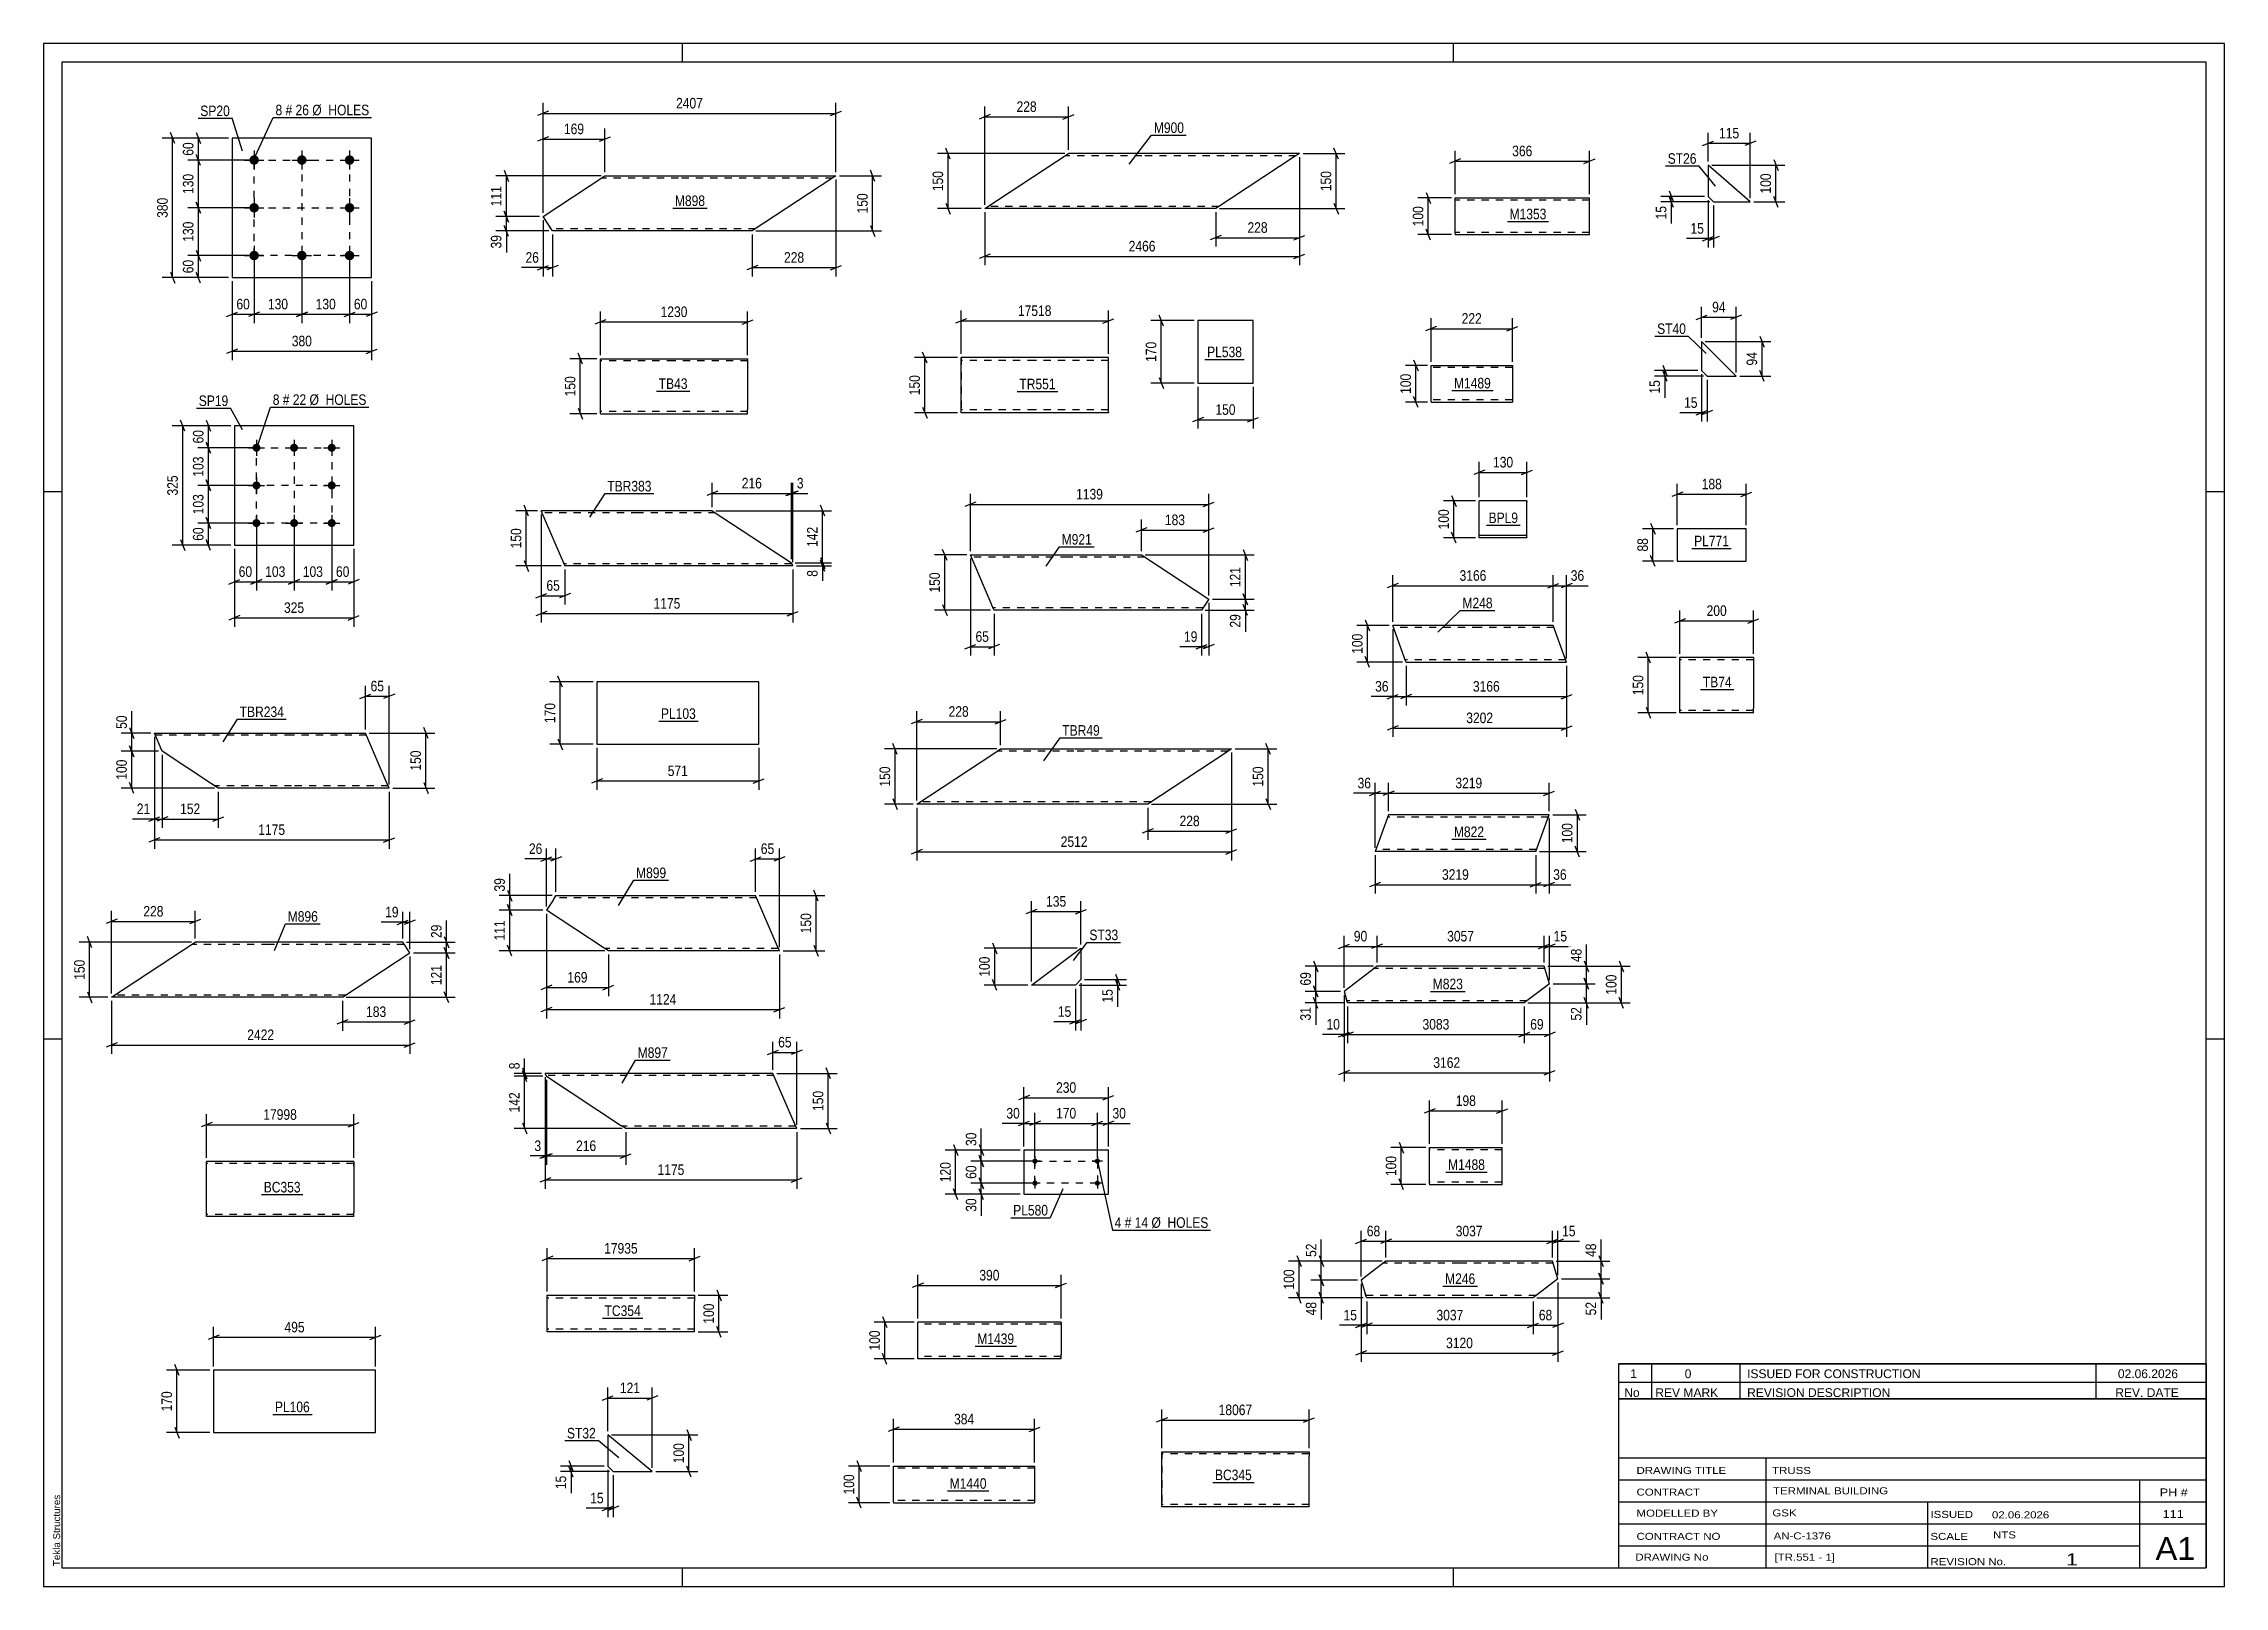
# Paper-space layout 'Layout1' of a CAD drawing. Header units: millimetres. Extents: x 0 to 594, y 0 to 420.
# The model-space entities are those that its viewports show. They can reach past a viewport. Long polylines and large blocks are cut down to what shows.
import ezdxf

# ---------------------------------------------------------------- set-up
doc = ezdxf.new("R2010")
doc.units = ezdxf.units.MM
doc.linetypes.add('DXK_LINE_DOT2', pattern=[3.9198, 1.9599, -1.9599])
doc.layers.add('Viewport layer', color=7, linetype='Continuous', plot=False)
doc.styles.add('Arial', font='ARIAL.TTF', dxfattribs={"height": 0.2})
doc.styles.add('Arial Narrow', font='ARIALN.TTF', dxfattribs={"height": 0.2})

# ---------------------------------------------------------------- blocks, each defined once
blk = doc.blocks.new('Unknown-570384979-1132')
at = {"color": 5, "linetype": 'Continuous'}
for p, q in [((594, 420), (0, 420)), ((0, 420), (0, 0)), ((174, 415), (174, 420)), ((384, 415), (384, 420)), ((594, 0), (594, 420)), ((589, 415), (5, 415)), ((5, 415), (5, 5)), ((589, 5), (589, 415)), ((5, 298), (0, 298)), ((594, 298), (589, 298)), ((5, 149), (0, 149)), ((594, 149), (589, 149)), ((0, 0), (594, 0)), ((5, 5), (589, 5)), ((174, 0), (174, 5)), ((384, 0), (384, 5))]:
    blk.add_line(p, q, dxfattribs=at)
at = {"color": 174, "linetype": 'Continuous', "style": 'Arial'}
blk.add_text('Tekla Structures', height=1.9102, rotation=90, dxfattribs=at).set_placement((4.5, 5.5))
blk = doc.blocks.new('Part-570384979-17063 - 17062')
at = {"color": 2, "linetype": 'Continuous'}
for p, q in [((136.04, 372.92), (152.91, 384.01)), ((152.91, 384.01), (172.91, 384.01)), ((173.01, 384.01), (215.81, 384.01)), ((214.69, 383.27), (193.01, 369.01)), ((215.81, 384.01), (214.69, 383.27)), ((138.61, 369.01), (136.04, 372.92)), ((172.91, 369.01), (138.61, 369.01)), ((193.01, 369.01), (173.01, 369.01))]:
    blk.add_line(p, q, dxfattribs=at)
at = {"color": 7, "linetype": 'DXK_LINE_DOT2'}
for p, q in [((172.91, 383.41), (152, 383.41)), ((214.9, 383.41), (173.01, 383.41)), ((138.61, 369.01), (137.82, 370.21)), ((172.91, 369.61), (138.22, 369.61)), ((193.92, 369.61), (173.01, 369.61))]:
    blk.add_line(p, q, dxfattribs=at)
blk = doc.blocks.new('Part-570384979-22081 - 22080')
at = {"color": 2, "linetype": 'Continuous'}
for p, q in [((371.07, 251.72), (367.46, 261.63)), ((391.1, 261.63), (367.46, 261.63)), ((411.2, 261.63), (391.2, 261.63)), ((414.84, 251.63), (411.2, 261.63)), ((371.1, 251.63), (371.07, 251.72)), ((371.1, 251.63), (391.1, 251.63)), ((391.2, 251.63), (414.84, 251.63))]:
    blk.add_line(p, q, dxfattribs=at)
at = {"color": 7, "linetype": 'DXK_LINE_DOT2'}
for p, q in [((391.1, 261.03), (367.68, 261.03)), ((411.42, 261.03), (391.2, 261.03)), ((391.1, 252.23), (370.88, 252.23)), ((414.62, 252.23), (391.2, 252.23))]:
    blk.add_line(p, q, dxfattribs=at)
blk = doc.blocks.new('Part-570384979-17023 - 17022')
at = {"color": 2, "linetype": 'Continuous'}
for p, q in [((237.84, 212.97), (258.82, 226.77)), ((258.82, 226.77), (260.65, 227.97)), ((260.65, 227.97), (280.65, 227.97)), ((280.75, 227.97), (323.55, 227.97)), ((321.73, 226.77), (300.75, 212.97)), ((323.55, 227.97), (321.73, 226.77)), ((280.65, 212.97), (237.84, 212.97)), ((300.75, 212.97), (280.75, 212.97))]:
    blk.add_line(p, q, dxfattribs=at)
at = {"color": 7, "linetype": 'DXK_LINE_DOT2'}
for p, q in [((280.65, 227.37), (259.74, 227.37)), ((322.64, 227.37), (280.75, 227.37)), ((323.41, 227.88), (321.73, 226.77)), ((238.76, 213.57), (238.83, 213.61)), ((280.65, 213.57), (238.76, 213.57)), ((301.66, 213.57), (280.75, 213.57)), ((301.66, 213.57), (301.73, 213.61))]:
    blk.add_line(p, q, dxfattribs=at)
blk = doc.blocks.new('Part-570384979-17427 - 17426')
at = {"color": 2, "linetype": 'Continuous'}
for p, q in [((451.61, 338.9), (451.61, 331)), ((461.01, 329.5), (451.61, 338.9)), ((451.61, 331), (453.11, 329.5)), ((453.11, 329.5), (461.01, 329.5))]:
    blk.add_line(p, q, dxfattribs=at)
blk = doc.blocks.new('Part-570384979-22231 - 22230')
at = {"color": 2, "linetype": 'Continuous'}
for p, q in [((361.63, 167.62), (354.21, 161.97)), ((363.21, 168.82), (361.63, 167.62)), ((383.21, 168.82), (363.21, 168.82)), ((408.7, 168.82), (383.31, 168.82)), ((410.18, 164.06), (408.7, 168.82)), ((354.21, 161.97), (354.82, 160.02)), ((410.18, 164.06), (403.31, 158.82)), ((355.08, 159.17), (354.82, 160.02)), ((355.16, 158.91), (355.08, 159.17)), ((355.19, 158.82), (355.16, 158.91)), ((383.21, 158.82), (355.19, 158.82)), ((403.31, 158.82), (383.31, 158.82))]:
    blk.add_line(p, q, dxfattribs=at)
at = {"color": 7, "linetype": 'DXK_LINE_DOT2'}
for p, q in [((363.21, 168.82), (362.23, 168.08)), ((383.21, 168.22), (362.42, 168.22)), ((408.89, 168.22), (383.31, 168.22)), ((354.96, 159.56), (354.82, 160.02)), ((355.08, 159.17), (354.99, 159.47)), ((383.21, 159.42), (355.01, 159.42)), ((404.09, 159.42), (383.31, 159.42))]:
    blk.add_line(p, q, dxfattribs=at)
blk = doc.blocks.new('Part-570384979-17030 - 17029')
at = {"color": 2, "linetype": 'Continuous'}
for p, q in [((32.3, 227.35), (30.16, 232.32)), ((30.16, 232.32), (67.55, 232.32)), ((67.65, 232.32), (87.65, 232.32)), ((93.6, 218.52), (87.65, 232.32)), ((45.73, 218.52), (32.3, 227.35)), ((47.55, 217.32), (45.73, 218.52)), ((67.55, 217.32), (47.55, 217.32)), ((94.12, 217.32), (67.65, 217.32)), ((94.12, 217.32), (93.6, 218.52))]:
    blk.add_line(p, q, dxfattribs=at)
at = {"color": 7, "linetype": 'DXK_LINE_DOT2'}
for p, q in [((67.55, 231.72), (30.42, 231.72)), ((87.91, 231.72), (67.65, 231.72)), ((47.41, 217.42), (45.73, 218.52)), ((67.55, 217.92), (46.64, 217.92)), ((93.86, 217.92), (67.65, 217.92)), ((93.84, 217.97), (93.7, 218.29)), ((93.86, 217.92), (93.84, 217.97))]:
    blk.add_line(p, q, dxfattribs=at)
blk = doc.blocks.new('Part-570384979-17437 - 17436')
at = {"color": 2, "linetype": 'Continuous'}
for p, q in [((137.2, 69.25), (137.2, 79.25)), ((137.2, 79.25), (157.2, 79.25)), ((157.3, 79.25), (177.3, 79.25)), ((177.3, 79.25), (177.3, 77.65)), ((177.3, 70.85), (177.3, 77.65)), ((157.2, 69.25), (137.2, 69.25)), ((177.3, 69.25), (157.3, 69.25)), ((177.3, 69.25), (177.3, 70.85))]:
    blk.add_line(p, q, dxfattribs=at)
at = {"color": 7, "linetype": 'DXK_LINE_DOT2'}
for p, q in [((157.2, 78.45), (137.2, 78.45)), ((177.3, 78.45), (157.3, 78.45)), ((177.3, 79.13), (177.3, 77.65)), ((157.2, 70.05), (137.2, 70.05)), ((137.2, 69.25), (137.2, 69.37)), ((177.3, 70.05), (157.3, 70.05)), ((177.3, 70.05), (177.3, 70.85)), ((177.3, 70.05), (177.3, 70.11)), ((177.3, 69.25), (177.3, 69.37))]:
    blk.add_line(p, q, dxfattribs=at)
blk = doc.blocks.new('Part-570384979-22271 - 22270')
at = {"color": 2, "linetype": 'Continuous'}
for p, q in [((366.32, 210.05), (362.68, 200.05)), ((386.32, 210.05), (366.32, 210.05)), ((410.06, 210.05), (386.42, 210.05)), ((406.42, 200.05), (409.63, 208.85)), ((410.03, 209.96), (409.63, 208.85)), ((410.06, 210.05), (410.03, 209.96)), ((386.32, 200.05), (362.68, 200.05)), ((406.42, 200.05), (386.42, 200.05))]:
    blk.add_line(p, q, dxfattribs=at)
at = {"color": 7, "linetype": 'DXK_LINE_DOT2'}
for p, q in [((386.32, 209.45), (366.11, 209.45)), ((409.84, 209.45), (386.42, 209.45)), ((409.63, 208.85), (409.94, 209.7)), ((386.32, 200.65), (362.9, 200.65)), ((406.64, 200.65), (386.42, 200.65)), ((406.46, 200.14), (406.42, 200.05))]:
    blk.add_line(p, q, dxfattribs=at)
blk = doc.blocks.new('Part-570384979-17056 - 17055')
at = {"color": 2, "linetype": 'Continuous'}
for p, q in [((178.57, 139.66), (136.63, 139.66)), ((136.95, 138.92), (136.63, 139.66)), ((136.95, 138.88), (136.91, 139.01)), ((136.98, 138.86), (136.95, 138.92)), ((136.95, 138.88), (136.98, 138.86)), ((136.95, 138.88), (136.98, 138.86)), ((136.98, 138.86), (157.45, 125.4)), ((198.67, 139.66), (178.67, 139.66)), ((204.62, 125.86), (198.67, 139.66)), ((158.57, 124.66), (157.45, 125.4)), ((205.14, 124.66), (204.62, 125.86)), ((178.57, 124.66), (158.57, 124.66)), ((205.14, 124.66), (178.67, 124.66))]:
    blk.add_line(p, q, dxfattribs=at)
at = {"color": 7, "linetype": 'DXK_LINE_DOT2'}
for p, q in [((178.57, 139.06), (136.89, 139.06)), ((136.91, 139.01), (136.89, 139.06)), ((136.89, 139.06), (136.91, 139.01)), ((136.95, 138.92), (136.98, 138.86)), ((198.93, 139.06), (178.67, 139.06)), ((178.57, 125.26), (157.66, 125.26)), ((204.88, 125.26), (178.67, 125.26)), ((204.86, 125.3), (204.72, 125.63)), ((204.88, 125.26), (204.86, 125.3))]:
    blk.add_line(p, q, dxfattribs=at)
blk = doc.blocks.new('Part-570384979-17468 - 17467')
at = {"color": 2, "linetype": 'Continuous'}
for p, q in [((249.91, 319.51), (249.91, 334.51)), ((249.91, 334.51), (249.91, 334.51)), ((269.91, 334.51), (249.91, 334.51)), ((290.01, 334.51), (270.01, 334.51)), ((290.01, 319.51), (290.01, 334.51)), ((249.91, 319.51), (249.91, 319.51)), ((269.91, 319.51), (249.91, 319.51)), ((290.01, 319.51), (270.01, 319.51))]:
    blk.add_line(p, q, dxfattribs=at)
at = {"color": 7, "linetype": 'DXK_LINE_DOT2'}
for p, q in [((249.91, 334.51), (249.91, 319.51)), ((249.91, 334.51), (249.91, 334.51)), ((269.91, 333.71), (249.91, 333.71)), ((290.01, 333.71), (270.01, 333.71)), ((269.91, 320.31), (249.91, 320.31)), ((249.91, 319.51), (249.91, 319.51)), ((290.01, 320.31), (270.01, 320.31)), ((290.01, 319.63), (290.01, 319.51))]:
    blk.add_line(p, q, dxfattribs=at)
blk = doc.blocks.new('Part-570384979-22263 - 22262')
at = {"color": 2, "linetype": 'Continuous'}
for p, q in [((364.06, 87.35), (358.86, 83.35)), ((358.86, 83.35), (360, 79.75)), ((365.62, 88.55), (364.06, 87.35)), ((385.62, 88.55), (365.62, 88.55)), ((410.95, 88.55), (385.72, 88.55)), ((412.47, 83.75), (405.72, 78.55)), ((412.47, 83.75), (410.95, 88.55)), ((360.27, 78.9), (360, 79.75)), ((360.35, 78.64), (360.27, 78.9)), ((360.38, 78.55), (360.35, 78.64)), ((385.62, 78.55), (360.38, 78.55)), ((405.72, 78.55), (385.72, 78.55))]:
    blk.add_line(p, q, dxfattribs=at)
at = {"color": 7, "linetype": 'DXK_LINE_DOT2'}
for p, q in [((365.62, 88.55), (364.65, 87.81)), ((385.62, 87.95), (364.84, 87.95)), ((411.14, 87.95), (385.72, 87.95)), ((360.15, 79.29), (360, 79.75)), ((360.27, 78.9), (360.18, 79.2)), ((385.62, 79.15), (360.19, 79.15)), ((406.5, 79.15), (385.72, 79.15))]:
    blk.add_line(p, q, dxfattribs=at)
blk = doc.blocks.new('Part-570384979-17049 - 17048')
at = {"color": 2, "linetype": 'Continuous'}
for p, q in [((18.5, 160.38), (41.3, 175.38)), ((61.3, 175.38), (41.3, 175.38)), ((97.81, 175.38), (61.4, 175.38)), ((81.4, 160.38), (99.74, 172.44)), ((99.74, 172.44), (97.81, 175.38)), ((61.3, 160.38), (18.5, 160.38)), ((81.4, 160.38), (61.4, 160.38))]:
    blk.add_line(p, q, dxfattribs=at)
at = {"color": 7, "linetype": 'DXK_LINE_DOT2'}
for p, q in [((61.3, 174.78), (40.39, 174.78)), ((98.21, 174.78), (61.4, 174.78)), ((19.41, 160.98), (19.48, 161.02)), ((61.3, 160.98), (19.41, 160.98)), ((82.31, 160.98), (61.4, 160.98))]:
    blk.add_line(p, q, dxfattribs=at)
blk = doc.blocks.new('Part-570384979-17070 - 17069')
at = {"color": 2, "linetype": 'Continuous'}
for p, q in [((138.75, 186.84), (136.97, 184.13)), ((138.75, 186.84), (139.54, 188.04)), ((139.54, 188.04), (173.84, 188.04)), ((173.94, 188.04), (193.94, 188.04)), ((199.89, 174.24), (193.94, 188.04)), ((152.72, 173.78), (136.97, 184.13)), ((153.84, 173.04), (152.72, 173.78)), ((173.84, 173.04), (153.84, 173.04)), ((200.41, 173.04), (173.94, 173.04)), ((200.41, 173.04), (199.89, 174.24))]:
    blk.add_line(p, q, dxfattribs=at)
at = {"color": 7, "linetype": 'DXK_LINE_DOT2'}
for p, q in [((139.54, 188.04), (139.05, 187.29)), ((173.84, 187.44), (139.15, 187.44)), ((194.2, 187.44), (173.94, 187.44)), ((173.84, 173.64), (152.93, 173.64)), ((200.15, 173.64), (173.94, 173.64)), ((200.13, 173.68), (199.99, 174.01)), ((200.15, 173.64), (200.13, 173.68))]:
    blk.add_line(p, q, dxfattribs=at)
blk = doc.blocks.new('Part-570384979-17082 - 17081')
at = {"color": 2, "linetype": 'Continuous'}
for p, q in [((256.35, 375.08), (279.16, 390.08)), ((299.16, 390.08), (279.16, 390.08)), ((342.06, 390.08), (299.26, 390.08)), ((340.93, 389.34), (319.26, 375.08)), ((342.06, 390.08), (340.93, 389.34)), ((299.16, 375.08), (256.35, 375.08)), ((319.26, 375.08), (299.26, 375.08))]:
    blk.add_line(p, q, dxfattribs=at)
at = {"color": 7, "linetype": 'DXK_LINE_DOT2'}
for p, q in [((299.16, 389.48), (278.24, 389.48)), ((341.15, 389.48), (299.26, 389.48)), ((257.26, 375.68), (257.33, 375.72)), ((299.16, 375.68), (257.26, 375.68)), ((320.17, 375.68), (299.26, 375.68))]:
    blk.add_line(p, q, dxfattribs=at)
blk = doc.blocks.new('Part-570384979-17095 - 17094')
at = {"color": 2, "linetype": 'Continuous'}
for p, q in [((151.67, 319.32), (151.67, 334.22)), ((151.67, 334.22), (171.67, 334.22)), ((171.77, 334.22), (191.77, 334.22)), ((191.77, 334.22), (191.77, 320.42)), ((151.67, 319.32), (151.67, 319.22)), ((151.67, 319.22), (171.67, 319.22)), ((171.77, 319.22), (191.77, 319.22)), ((191.77, 319.22), (191.77, 320.42))]:
    blk.add_line(p, q, dxfattribs=at)
at = {"color": 7, "linetype": 'DXK_LINE_DOT2'}
for p, q in [((171.67, 333.62), (151.67, 333.62)), ((191.77, 333.62), (171.77, 333.62)), ((191.77, 333.58), (191.77, 333.62)), ((191.77, 333.62), (191.77, 333.58)), ((191.77, 333.48), (191.77, 333.58)), ((191.77, 333.58), (191.77, 333.48)), ((151.67, 319.82), (151.67, 319.87)), ((171.67, 319.82), (151.67, 319.82)), ((191.77, 319.82), (171.77, 319.82)), ((191.77, 319.87), (191.77, 320.19)), ((191.77, 319.82), (191.77, 319.87))]:
    blk.add_line(p, q, dxfattribs=at)
blk = doc.blocks.new('Part-570384979-17116 - 17115')
at = {"color": 2, "linetype": 'Continuous'}
for p, q in [((304.58, 21.66), (304.58, 36.66)), ((304.58, 36.66), (304.58, 36.66)), ((304.58, 36.66), (324.58, 36.66)), ((324.68, 36.66), (344.68, 36.66)), ((344.68, 36.66), (344.68, 36.57)), ((344.68, 36.57), (344.68, 36.31)), ((344.68, 36.31), (344.68, 35.46)), ((344.68, 22.86), (344.68, 35.46)), ((304.58, 21.66), (304.58, 21.66)), ((324.58, 21.66), (304.58, 21.66)), ((344.68, 21.66), (324.68, 21.66)), ((344.68, 21.66), (344.68, 22.86))]:
    blk.add_line(p, q, dxfattribs=at)
at = {"color": 7, "linetype": 'DXK_LINE_DOT2'}
for p, q in [((304.58, 36.66), (304.58, 21.66)), ((324.58, 36.06), (304.58, 36.06)), ((344.68, 36.06), (324.68, 36.06)), ((344.68, 36.31), (344.68, 35.46)), ((324.58, 22.26), (304.58, 22.26)), ((344.68, 22.26), (324.68, 22.26)), ((344.68, 22.26), (344.68, 22.31)), ((344.68, 21.66), (344.68, 21.75))]:
    blk.add_line(p, q, dxfattribs=at)
blk = doc.blocks.new('Part-570384979-17125 - 17124')
at = {"color": 2, "linetype": 'Continuous'}
for p, q in [((84.47, 315.98), (51.97, 315.98)), ((51.97, 315.98), (51.97, 283.48)), ((84.47, 283.48), (84.47, 315.98)), ((51.97, 283.48), (84.47, 283.48))]:
    blk.add_line(p, q, dxfattribs=at)
blk = doc.blocks.new('Bolt-570384979-17126 - 17124')
at = {"linetype": 'Continuous'}
for points in [[(57.97, 311.08, -1), (57.97, 308.88, -1)], [(68.22, 311.08, -1), (68.22, 308.88, -1)], [(78.47, 311.08, -1), (78.47, 308.88, -1)], [(57.97, 300.83, -1), (57.97, 298.63, -1)], [(78.47, 300.83, -1), (78.47, 298.63, -1)], [(57.97, 290.58, -1), (57.97, 288.38, -1)], [(68.22, 290.58, -1), (68.22, 288.38, -1)], [(78.47, 290.58, -1), (78.47, 288.38, -1)]]:
    blk.add_hatch(color=1, dxfattribs=at).paths.add_polyline_path(points)
at = {"color": 1, "linetype": 'Continuous'}
for p, q in [((55.77, 309.98), (60.17, 309.98)), ((57.97, 312.18), (57.97, 307.78)), ((66.02, 309.98), (70.42, 309.98)), ((68.22, 312.18), (68.22, 307.78)), ((76.27, 309.98), (80.67, 309.98)), ((78.47, 312.18), (78.47, 307.78)), ((55.77, 299.73), (60.17, 299.73)), ((57.97, 301.93), (57.97, 297.53)), ((76.27, 299.73), (80.67, 299.73)), ((78.47, 301.93), (78.47, 297.53)), ((57.97, 291.68), (57.97, 287.28)), ((68.22, 291.68), (68.22, 287.28)), ((78.47, 291.68), (78.47, 287.28)), ((55.77, 289.48), (60.17, 289.48)), ((66.02, 289.48), (70.42, 289.48)), ((76.27, 289.48), (80.67, 289.48))]:
    blk.add_line(p, q, dxfattribs=at)
blk = doc.blocks.new('Part-570384979-17134 - 17133')
at = {"color": 2, "linetype": 'Continuous'}
for p, q in [((89.34, 394.31), (51.34, 394.31)), ((51.34, 394.31), (51.34, 356.31)), ((89.34, 356.31), (89.34, 394.31)), ((51.34, 356.31), (89.34, 356.31))]:
    blk.add_line(p, q, dxfattribs=at)
blk = doc.blocks.new('Bolt-570384979-17135 - 17133')
at = {"linetype": 'Continuous'}
for points in [[(57.34, 389.61, -1), (57.34, 387.01, -1)], [(70.34, 389.61, -1), (70.34, 387.01, -1)], [(83.34, 389.61, -1), (83.34, 387.01, -1)], [(57.34, 376.61, -1), (57.34, 374.01, -1)], [(83.34, 376.61, -1), (83.34, 374.01, -1)], [(57.34, 363.61, -1), (57.34, 361.01, -1)], [(70.34, 363.61, -1), (70.34, 361.01, -1)], [(83.34, 363.61, -1), (83.34, 361.01, -1)]]:
    blk.add_hatch(color=1, dxfattribs=at).paths.add_polyline_path(points)
at = {"color": 1, "linetype": 'Continuous'}
for p, q in [((54.74, 388.31), (59.94, 388.31)), ((57.34, 390.91), (57.34, 385.71)), ((67.74, 388.31), (72.94, 388.31)), ((70.34, 390.91), (70.34, 385.71)), ((80.74, 388.31), (85.94, 388.31)), ((83.34, 390.91), (83.34, 385.71)), ((54.74, 375.31), (59.94, 375.31)), ((57.34, 377.91), (57.34, 372.71)), ((80.74, 375.31), (85.94, 375.31)), ((83.34, 377.91), (83.34, 372.71)), ((57.34, 364.91), (57.34, 359.71)), ((70.34, 364.91), (70.34, 359.71)), ((83.34, 364.91), (83.34, 359.71)), ((54.74, 362.31), (59.94, 362.31)), ((67.74, 362.31), (72.94, 362.31)), ((80.74, 362.31), (85.94, 362.31))]:
    blk.add_line(p, q, dxfattribs=at)
blk = doc.blocks.new('Part-570384979-17143 - 17142')
at = {"color": 2, "linetype": 'Continuous'}
for p, q in [((64.37, 115.68), (44.37, 115.68)), ((44.37, 100.77), (44.37, 115.68)), ((84.47, 115.68), (64.47, 115.68)), ((84.47, 115.68), (84.47, 115.59)), ((84.47, 115.59), (84.47, 114.48)), ((84.47, 114.48), (84.47, 101.88)), ((84.47, 100.68), (84.47, 101.88)), ((44.37, 100.68), (44.37, 100.77)), ((64.37, 100.68), (44.37, 100.68)), ((84.47, 100.68), (64.47, 100.68))]:
    blk.add_line(p, q, dxfattribs=at)
at = {"color": 7, "linetype": 'DXK_LINE_DOT2'}
for p, q in [((64.37, 115.08), (44.37, 115.08)), ((84.47, 115.08), (64.47, 115.08)), ((84.47, 114.48), (84.47, 115.33)), ((44.37, 101.28), (44.37, 101.33)), ((64.37, 101.28), (44.37, 101.28)), ((84.47, 101.28), (64.47, 101.28)), ((84.47, 101.33), (84.47, 101.65)), ((84.47, 101.28), (84.47, 101.33))]:
    blk.add_line(p, q, dxfattribs=at)
blk = doc.blocks.new('Part-570384979-17157 - 17156')
at = {"color": 2, "linetype": 'Continuous'}
for p, q in [((162.01, 292.82), (135.54, 292.82)), ((141.97, 277.91), (135.54, 292.82)), ((182.11, 292.82), (162.11, 292.82)), ((182.11, 292.82), (203.7, 278.62)), ((142.01, 277.82), (141.97, 277.91)), ((162.01, 277.82), (142.01, 277.82)), ((204.05, 277.82), (162.11, 277.82)), ((204.05, 277.82), (203.7, 278.62)), ((203.73, 278.59), (203.7, 278.62)), ((203.7, 278.62), (203.73, 278.59)), ((203.77, 278.46), (203.73, 278.59))]:
    blk.add_line(p, q, dxfattribs=at)
at = {"color": 7, "linetype": 'DXK_LINE_DOT2'}
for p, q in [((162.01, 292.22), (135.8, 292.22)), ((183.02, 292.22), (162.11, 292.22)), ((141.75, 278.42), (141.73, 278.46)), ((162.01, 278.42), (141.75, 278.42)), ((203.79, 278.42), (162.11, 278.42)), ((204.01, 277.91), (204.05, 277.82))]:
    blk.add_line(p, q, dxfattribs=at)
blk = doc.blocks.new('Part-570384979-17170 - 17169')
at = {"color": 2, "linetype": 'Continuous'}
for p, q in [((150.69, 246.26), (150.69, 229.26)), ((172.69, 246.26), (150.69, 246.26)), ((194.79, 246.26), (172.79, 246.26)), ((194.79, 229.26), (194.79, 246.26)), ((150.69, 229.26), (172.69, 229.26)), ((172.79, 229.26), (194.79, 229.26))]:
    blk.add_line(p, q, dxfattribs=at)
blk = doc.blocks.new('Part-570384979-17184 - 17183')
at = {"color": 2, "linetype": 'Continuous'}
for p, q in [((46.3, 58.87), (46.3, 41.87)), ((68.3, 58.87), (46.3, 58.87)), ((90.4, 58.87), (68.4, 58.87)), ((90.4, 41.87), (90.4, 58.87)), ((46.3, 41.87), (68.3, 41.87)), ((68.4, 41.87), (90.4, 41.87))]:
    blk.add_line(p, q, dxfattribs=at)
blk = doc.blocks.new('Part-570384979-17199 - 17198')
at = {"color": 2, "linetype": 'Continuous'}
for p, q in [((258.86, 265.89), (252.43, 280.8)), ((252.43, 280.8), (278.9, 280.8)), ((279, 280.8), (299, 280.8)), ((299, 280.8), (317.34, 268.74)), ((317.34, 268.74), (315.41, 265.8)), ((258.9, 265.8), (258.86, 265.89)), ((278.9, 265.8), (258.9, 265.8)), ((315.41, 265.8), (279, 265.8))]:
    blk.add_line(p, q, dxfattribs=at)
at = {"color": 7, "linetype": 'DXK_LINE_DOT2'}
for p, q in [((278.9, 280.2), (252.69, 280.2)), ((299.91, 280.2), (279, 280.2)), ((258.64, 266.4), (258.62, 266.45)), ((278.9, 266.4), (258.64, 266.4)), ((315.8, 266.4), (279, 266.4))]:
    blk.add_line(p, q, dxfattribs=at)
blk = doc.blocks.new('Part-570384979-17226 - 17225')
at = {"color": 2, "linetype": 'Continuous'}
for p, q in [((465.71, 252.85), (445.71, 252.85)), ((445.71, 237.94), (445.71, 252.85)), ((465.71, 252.85), (465.71, 239.05)), ((445.71, 237.85), (445.71, 237.94)), ((465.71, 237.85), (445.71, 237.85)), ((465.71, 237.85), (465.71, 239.05))]:
    blk.add_line(p, q, dxfattribs=at)
at = {"color": 7, "linetype": 'DXK_LINE_DOT2'}
for p, q in [((465.71, 252.25), (445.71, 252.25)), ((465.71, 252.2), (465.71, 252.11)), ((445.71, 238.45), (445.71, 238.49)), ((465.71, 238.45), (445.71, 238.45)), ((465.71, 238.49), (465.71, 238.82)), ((465.71, 238.45), (465.71, 238.49))]:
    blk.add_line(p, q, dxfattribs=at)
blk = doc.blocks.new('Part-570384979-17234 - 17233')
at = {"color": 2, "linetype": 'Continuous'}
for p, q in [((314.42, 344.6), (314.42, 327.6)), ((329.42, 344.6), (314.42, 344.6)), ((329.42, 327.6), (329.42, 344.6)), ((314.42, 327.6), (329.42, 327.6))]:
    blk.add_line(p, q, dxfattribs=at)
blk = doc.blocks.new('Part-570384979-17241 - 17240')
at = {"color": 2, "linetype": 'Continuous'}
for p, q in [((153.67, 41.25), (153.67, 32.75)), ((165.76, 31.25), (153.67, 41.25)), ((153.67, 32.75), (155.17, 31.25)), ((155.17, 31.25), (165.76, 31.25))]:
    blk.add_line(p, q, dxfattribs=at)
blk = doc.blocks.new('Part-570384979-17251 - 17250')
at = {"color": 2, "linetype": 'Continuous'}
for p, q in [((269.05, 163.71), (282.55, 173.71)), ((282.55, 173.71), (282.55, 165.21)), ((281.05, 163.71), (269.05, 163.71)), ((282.55, 165.21), (281.05, 163.71))]:
    blk.add_line(p, q, dxfattribs=at)
blk = doc.blocks.new('Part-570384979-17284 - 17283')
at = {"color": 2, "linetype": 'Continuous'}
for p, q in [((384.46, 368.1), (384.46, 378)), ((384.46, 378), (421.07, 378)), ((421.07, 368), (421.07, 378)), ((384.46, 368.1), (384.46, 368)), ((384.46, 368), (421.07, 368))]:
    blk.add_line(p, q, dxfattribs=at)
at = {"color": 7, "linetype": 'DXK_LINE_DOT2'}
for p, q in [((421.07, 377.4), (384.46, 377.4)), ((384.46, 368.6), (384.46, 368.65)), ((421.07, 368.6), (384.46, 368.6)), ((421.07, 368.6), (421.07, 368.65))]:
    blk.add_line(p, q, dxfattribs=at)
blk = doc.blocks.new('Bolt-570384979-17292 - 17290')
at = {"linetype": 'Continuous'}
for points in [[(270.02, 115.06, -1), (270.02, 116.46, -1)], [(287.02, 115.06, -1), (287.02, 116.46, -1)], [(270.02, 109.06, -1), (270.02, 110.46, -1)], [(287.02, 109.06, -1), (287.02, 110.46, -1)]]:
    blk.add_hatch(color=1, dxfattribs=at).paths.add_polyline_path(points)
at = {"color": 1, "linetype": 'Continuous'}
for p, q in [((271.42, 115.76), (268.62, 115.76)), ((270.02, 117.16), (270.02, 114.36)), ((288.42, 115.76), (285.62, 115.76)), ((287.02, 117.16), (287.02, 114.36)), ((271.42, 109.76), (268.62, 109.76)), ((270.02, 111.16), (270.02, 108.36)), ((288.42, 109.76), (285.62, 109.76)), ((287.02, 111.16), (287.02, 108.36))]:
    blk.add_line(p, q, dxfattribs=at)
blk = doc.blocks.new('Part-570384979-17291 - 17290')
at = {"color": 2, "linetype": 'Continuous'}
for p, q in [((290.02, 118.76), (267.02, 118.76)), ((267.02, 118.76), (267.02, 106.76)), ((290.02, 106.76), (290.02, 118.76)), ((267.02, 106.76), (290.02, 106.76))]:
    blk.add_line(p, q, dxfattribs=at)
blk = doc.blocks.new('Part-570384979-17303 - 17302')
at = {"color": 2, "linetype": 'Continuous'}
for p, q in [((277.13, 71.94), (238.12, 71.94)), ((238.12, 62.03), (238.12, 71.94)), ((277.13, 71.94), (277.13, 63.14)), ((238.12, 61.94), (238.12, 62.03)), ((277.13, 61.94), (238.12, 61.94)), ((277.13, 61.94), (277.13, 63.14))]:
    blk.add_line(p, q, dxfattribs=at)
at = {"color": 7, "linetype": 'DXK_LINE_DOT2'}
for p, q in [((277.13, 71.34), (238.12, 71.34)), ((277.13, 71.34), (277.13, 71.29)), ((277.13, 71.29), (277.13, 71.34)), ((277.13, 71.2), (277.13, 71.29)), ((277.13, 71.29), (277.13, 71.2)), ((238.12, 62.54), (238.12, 62.58)), ((277.13, 62.54), (238.12, 62.54)), ((277.13, 62.58), (277.13, 62.91)), ((277.13, 62.54), (277.13, 62.58))]:
    blk.add_line(p, q, dxfattribs=at)
blk = doc.blocks.new('Part-570384979-17322 - 17321')
at = {"color": 2, "linetype": 'Continuous'}
for p, q in [((231.53, 22.85), (231.53, 32.76)), ((231.53, 32.76), (269.94, 32.76)), ((269.94, 32.76), (269.94, 22.76)), ((231.53, 22.85), (231.53, 22.76)), ((231.53, 22.76), (269.94, 22.76))]:
    blk.add_line(p, q, dxfattribs=at)
at = {"color": 7, "linetype": 'DXK_LINE_DOT2'}
for p, q in [((269.94, 32.16), (231.53, 32.16)), ((269.94, 32.67), (269.94, 32.76)), ((231.53, 23.36), (231.53, 23.4)), ((269.94, 23.36), (231.53, 23.36)), ((269.94, 23.36), (269.94, 23.4))]:
    blk.add_line(p, q, dxfattribs=at)
blk = doc.blocks.new('Part-570384979-17378 - 17377')
at = {"color": 2, "linetype": 'Continuous'}
for p, q in [((377.51, 109.53), (377.51, 119.44)), ((377.51, 119.44), (397.28, 119.44)), ((397.28, 109.44), (397.28, 119.44)), ((377.51, 109.53), (377.51, 109.44)), ((377.51, 109.44), (397.28, 109.44))]:
    blk.add_line(p, q, dxfattribs=at)
at = {"color": 7, "linetype": 'DXK_LINE_DOT2'}
for p, q in [((397.28, 118.84), (377.51, 118.84)), ((377.51, 110.04), (377.51, 110.09)), ((397.28, 110.04), (377.51, 110.04)), ((397.28, 110.04), (397.28, 110.09))]:
    blk.add_line(p, q, dxfattribs=at)
blk = doc.blocks.new('Part-570384979-17393 - 17392')
at = {"color": 2, "linetype": 'Continuous'}
for p, q in [((377.9, 322.49), (377.9, 332.4)), ((377.9, 332.4), (400.08, 332.4)), ((400.08, 332.4), (400.08, 322.4)), ((377.9, 322.49), (377.9, 322.4)), ((377.9, 322.4), (400.08, 322.4))]:
    blk.add_line(p, q, dxfattribs=at)
at = {"color": 7, "linetype": 'DXK_LINE_DOT2'}
for p, q in [((400.08, 331.8), (377.9, 331.8)), ((400.08, 332.31), (400.08, 332.4)), ((377.9, 323), (377.9, 323.04)), ((400.08, 323), (377.9, 323)), ((400.08, 323), (400.08, 323.04))]:
    blk.add_line(p, q, dxfattribs=at)
blk = doc.blocks.new('Part-570384979-17413 - 17412')
at = {"color": 2, "linetype": 'Continuous'}
for p, q in [((444.98, 287.95), (444.98, 279.15)), ((463.78, 287.95), (444.98, 287.95)), ((463.78, 279.15), (463.78, 287.95)), ((444.98, 279.15), (463.78, 279.15))]:
    blk.add_line(p, q, dxfattribs=at)
blk = doc.blocks.new('Part-570384979-17420 - 17419')
at = {"color": 2, "linetype": 'Continuous'}
for p, q in [((404.04, 295.5), (391.04, 295.5)), ((391.04, 285.55), (391.04, 295.5)), ((404.04, 285.55), (404.04, 295.5)), ((404.04, 286.1), (391.04, 286.1)), ((391.04, 285.5), (391.04, 285.55)), ((404.04, 285.5), (391.04, 285.5)), ((404.04, 285.55), (404.04, 285.5))]:
    blk.add_line(p, q, dxfattribs=at)
at = {"color": 7, "linetype": 'DXK_LINE_DOT2'}
for p, q in [((404.04, 295.5), (404.04, 295.16)), ((391.04, 285.5), (391.04, 285.55)), ((404.04, 285.5), (404.04, 285.55))]:
    blk.add_line(p, q, dxfattribs=at)
blk = doc.blocks.new('Part-570384979-17446 - 17445')
at = {"color": 2, "linetype": 'Continuous'}
for p, q in [((453.35, 386.92), (453.35, 378.42)), ((464.85, 376.92), (453.35, 386.92)), ((453.35, 378.42), (454.85, 376.92)), ((454.85, 376.92), (464.85, 376.92))]:
    blk.add_line(p, q, dxfattribs=at)
blk = doc.blocks.new('Rectangle-570384979-20041 - 17124')
at = {"color": 1, "linetype": 'DXK_LINE_DOT2'}
blk.add_lwpolyline([(57.97, 309.98), (78.47, 309.98), (78.47, 289.48), (57.97, 289.48), (57.97, 309.98)], close=True, dxfattribs=at)
blk = doc.blocks.new('Rectangle-570384979-20009 - 17133')
at = {"color": 1, "linetype": 'DXK_LINE_DOT2'}
blk.add_lwpolyline([(57.34, 388.31), (83.34, 388.31), (83.34, 362.31), (57.34, 362.31), (57.34, 388.31)], close=True, dxfattribs=at)
blk = doc.blocks.new('Rectangle-570384979-20489 - 17290')
at = {"color": 1, "linetype": 'DXK_LINE_DOT2'}
blk.add_lwpolyline([(270.02, 115.76), (287.02, 115.76), (287.02, 109.76), (270.02, 109.76), (270.02, 115.76)], close=True, dxfattribs=at)
blk = doc.blocks.new('Line-570384979-20051 - 17124')
at = {"color": 1, "linetype": 'DXK_LINE_DOT2'}
blk.add_line((68.22, 309.98), (68.22, 289.48), dxfattribs=at)
blk = doc.blocks.new('Line-570384979-20019 - 17133')
at = {"color": 1, "linetype": 'DXK_LINE_DOT2'}
blk.add_line((57.34, 375.31), (83.34, 375.31), dxfattribs=at)
blk = doc.blocks.new('Line-570384979-20058 - 17124')
at = {"color": 1, "linetype": 'DXK_LINE_DOT2'}
blk.add_line((78.47, 299.73), (57.97, 299.73), dxfattribs=at)
blk = doc.blocks.new('Line-570384979-20026 - 17133')
at = {"color": 1, "linetype": 'DXK_LINE_DOT2'}
blk.add_line((70.34, 388.31), (70.34, 362.31), dxfattribs=at)
blk = doc.blocks.new('StraightDimension-570384979-17718 - 17062')
at = {"color": 7, "linetype": 'Continuous'}
for p, q in [((216.81, 384.01), (228.21, 384.01)), ((226.41, 382.51), (225.21, 385.51)), ((225.81, 369.01), (225.81, 384.01)), ((194.01, 369.01), (228.21, 369.01)), ((225.21, 370.51), (226.41, 367.51))]:
    blk.add_line(p, q, dxfattribs=at)
at = {"color": 0}
blk.add_wipeout([(225.06, 379.85), (220.86, 379.85), (220.86, 373.17), (225.06, 373.17)], dxfattribs=at)
at = {"color": 3, "style": 'Arial Narrow'}
blk.add_text('150', height=2.863, rotation=90.00021, dxfattribs=at).set_placement((224.46, 373.77))
blk = doc.blocks.new('StraightDimension-570384979-17710 - 17062')
at = {"color": 7, "linetype": 'Continuous'}
for p, q in [((151.91, 384.01), (123.19, 384.01)), ((125.44, 385.51), (126.64, 382.51)), ((126.04, 372.92), (126.04, 384.01)), ((126.64, 371.42), (125.44, 374.42)), ((135.04, 372.92), (123.19, 372.92))]:
    blk.add_line(p, q, dxfattribs=at)
at = {"color": 0}
blk.add_wipeout([(125.29, 381.81), (121.09, 381.81), (121.09, 375.12), (125.29, 375.12)], dxfattribs=at)
at = {"color": 3, "style": 'Arial Narrow'}
blk.add_text('111', height=2.863, rotation=90.00021, dxfattribs=at).set_placement((124.69, 375.72))
blk = doc.blocks.new('StraightDimension-570384979-17702 - 17062')
at = {"color": 7, "linetype": 'Continuous'}
for p, q in [((136.04, 371.92), (136.04, 356.61)), ((138.61, 368.01), (138.61, 356.61)), ((134.54, 358.41), (137.54, 359.61)), ((136.04, 359.01), (138.61, 359.01)), ((140.11, 359.61), (137.11, 358.41))]:
    blk.add_line(p, q, dxfattribs=at)
at = {"color": 0}
blk.add_wipeout([(135.52, 359.76), (135.52, 363.96), (130.66, 363.96), (130.66, 359.76)], dxfattribs=at)
at = {"color": 7, "linetype": 'Continuous'}
blk.add_line((136.04, 359.01), (130.14, 359.01), dxfattribs=at)
blk.add_line((136.04, 359.01), (130.14, 359.01), dxfattribs=at)
at = {"color": 3, "style": 'Arial Narrow'}
blk.add_text('26', height=2.863, dxfattribs=at).set_placement((131.26, 360.36))
blk = doc.blocks.new('StraightDimension-570384979-17706 - 17062')
at = {"color": 7, "linetype": 'Continuous'}
for p, q in [((137.54, 394.61), (134.54, 393.41)), ((136.04, 373.92), (136.04, 396.86)), ((136.04, 394.01), (152.91, 394.01)), ((151.41, 393.41), (154.41, 394.61)), ((152.91, 385.01), (152.91, 396.86))]:
    blk.add_line(p, q, dxfattribs=at)
at = {"color": 0}
blk.add_wipeout([(147.82, 394.76), (147.82, 398.96), (141.13, 398.96), (141.13, 394.76)], dxfattribs=at)
at = {"color": 3, "style": 'Arial Narrow'}
blk.add_text('169', height=2.863, dxfattribs=at).set_placement((141.73, 395.36))
blk = doc.blocks.new('StraightDimension-570384979-17698 - 17062')
at = {"color": 7, "linetype": 'Continuous'}
for p, q in [((215.81, 383.01), (215.81, 356.61)), ((193.01, 368.01), (193.01, 356.61)), ((194.51, 359.61), (191.51, 358.41)), ((193.01, 359.01), (215.81, 359.01)), ((214.31, 358.41), (217.31, 359.61))]:
    blk.add_line(p, q, dxfattribs=at)
at = {"color": 0}
blk.add_wipeout([(207.75, 359.76), (207.75, 363.96), (201.07, 363.96), (201.07, 359.76)], dxfattribs=at)
at = {"color": 3, "style": 'Arial Narrow'}
blk.add_text('228', height=2.863, dxfattribs=at).set_placement((201.67, 360.36))
blk = doc.blocks.new('StraightDimension-570384979-17711 - 17062')
at = {"color": 7, "linetype": 'Continuous'}
for p, q in [((125.44, 374.42), (126.64, 371.42)), ((135.04, 372.92), (123.19, 372.92)), ((137.61, 369.01), (123.19, 369.01)), ((126.64, 367.51), (125.44, 370.51)), ((126.04, 369.01), (126.04, 372.92))]:
    blk.add_line(p, q, dxfattribs=at)
at = {"color": 0}
blk.add_wipeout([(125.29, 368.49), (121.09, 368.49), (121.09, 363.63), (125.29, 363.63)], dxfattribs=at)
at = {"color": 7, "linetype": 'Continuous'}
blk.add_line((126.04, 369.01), (126.04, 363.1), dxfattribs=at)
blk.add_line((126.04, 369.01), (126.04, 363.1), dxfattribs=at)
at = {"color": 3, "style": 'Arial Narrow'}
blk.add_text('39', height=2.863, rotation=90.00021, dxfattribs=at).set_placement((124.69, 364.23))
blk = doc.blocks.new('StraightDimension-570384979-17724 - 17062')
at = {"color": 7, "linetype": 'Continuous'}
for p, q in [((137.54, 401.61), (134.54, 400.41)), ((136.04, 373.92), (136.04, 403.86)), ((136.04, 401.01), (215.81, 401.01)), ((214.31, 400.41), (217.31, 401.61)), ((215.81, 385.01), (215.81, 403.86))]:
    blk.add_line(p, q, dxfattribs=at)
at = {"color": 0}
blk.add_wipeout([(180.18, 401.76), (180.18, 405.96), (171.67, 405.96), (171.67, 401.76)], dxfattribs=at)
at = {"color": 3, "style": 'Arial Narrow'}
blk.add_text('2407', height=2.863, dxfattribs=at).set_placement((172.27, 402.36))
blk = doc.blocks.new('StraightDimension-570384979-22102 - 22080')
at = {"color": 7, "linetype": 'Continuous'}
for p, q in [((411.2, 262.63), (411.2, 275.27)), ((414.84, 252.63), (414.84, 275.27)), ((409.7, 271.82), (412.7, 273.02)), ((411.2, 272.42), (414.84, 272.42)), ((416.34, 273.02), (413.34, 271.82))]:
    blk.add_line(p, q, dxfattribs=at)
at = {"color": 0}
blk.add_wipeout([(420.22, 273.17), (420.22, 277.37), (415.37, 277.37), (415.37, 273.17)], dxfattribs=at)
at = {"color": 7, "linetype": 'Continuous'}
blk.add_line((414.84, 272.42), (420.75, 272.42), dxfattribs=at)
blk.add_line((414.84, 272.42), (420.75, 272.42), dxfattribs=at)
at = {"color": 3, "style": 'Arial Narrow'}
blk.add_text('36', height=2.863, dxfattribs=at).set_placement((415.97, 273.77))
blk = doc.blocks.new('StraightDimension-570384979-22103 - 22080')
at = {"color": 7, "linetype": 'Continuous'}
for p, q in [((367.46, 262.63), (367.46, 275.27)), ((411.2, 262.63), (411.2, 275.27)), ((368.96, 273.02), (365.96, 271.82)), ((367.46, 272.42), (411.2, 272.42)), ((409.7, 271.82), (412.7, 273.02))]:
    blk.add_line(p, q, dxfattribs=at)
at = {"color": 0}
blk.add_wipeout([(393.59, 273.17), (393.59, 277.37), (385.08, 277.37), (385.08, 273.17)], dxfattribs=at)
at = {"color": 3, "style": 'Arial Narrow'}
blk.add_text('3166', height=2.863, dxfattribs=at).set_placement((385.68, 273.77))
blk = doc.blocks.new('StraightDimension-570384979-22162 - 22080')
at = {"color": 7, "linetype": 'Continuous'}
for p, q in [((371.1, 250.63), (371.1, 239.84)), ((414.84, 250.63), (414.84, 239.84)), ((372.6, 242.84), (369.6, 241.64)), ((371.1, 242.24), (414.84, 242.24)), ((413.34, 241.64), (416.34, 242.84))]:
    blk.add_line(p, q, dxfattribs=at)
at = {"color": 0}
blk.add_wipeout([(397.23, 242.99), (397.23, 247.19), (388.72, 247.19), (388.72, 242.99)], dxfattribs=at)
at = {"color": 3, "style": 'Arial Narrow'}
blk.add_text('3166', height=2.863, dxfattribs=at).set_placement((389.32, 243.59))
blk = doc.blocks.new('StraightDimension-570384979-22163 - 22080')
at = {"color": 7, "linetype": 'Continuous'}
for p, q in [((367.46, 260.63), (367.46, 239.84)), ((371.1, 250.63), (371.1, 239.84)), ((365.96, 241.64), (368.96, 242.84)), ((367.46, 242.24), (371.1, 242.24)), ((372.6, 242.84), (369.6, 241.64))]:
    blk.add_line(p, q, dxfattribs=at)
at = {"color": 0}
blk.add_wipeout([(366.94, 242.99), (366.94, 247.19), (362.08, 247.19), (362.08, 242.99)], dxfattribs=at)
at = {"color": 7, "linetype": 'Continuous'}
blk.add_line((367.46, 242.24), (361.56, 242.24), dxfattribs=at)
blk.add_line((367.46, 242.24), (361.56, 242.24), dxfattribs=at)
at = {"color": 3, "style": 'Arial Narrow'}
blk.add_text('36', height=2.863, dxfattribs=at).set_placement((362.68, 243.59))
blk = doc.blocks.new('StraightDimension-570384979-22197 - 22080')
at = {"color": 7, "linetype": 'Continuous'}
for p, q in [((367.46, 260.63), (367.46, 231.26)), ((414.84, 250.63), (414.84, 231.26)), ((368.96, 234.26), (365.96, 233.06)), ((367.46, 233.66), (414.84, 233.66)), ((413.34, 233.06), (416.34, 234.26))]:
    blk.add_line(p, q, dxfattribs=at)
at = {"color": 0}
blk.add_wipeout([(395.41, 234.41), (395.41, 238.61), (386.9, 238.61), (386.9, 234.41)], dxfattribs=at)
at = {"color": 3, "style": 'Arial Narrow'}
blk.add_text('3202', height=2.863, dxfattribs=at).set_placement((387.5, 235.01))
blk = doc.blocks.new('StraightDimension-570384979-22208 - 22080')
at = {"color": 7, "linetype": 'Continuous'}
for p, q in [((366.46, 261.63), (357.74, 261.63)), ((359.99, 263.13), (361.19, 260.13)), ((360.59, 251.63), (360.59, 261.63)), ((370.1, 251.63), (357.74, 251.63)), ((361.19, 250.13), (359.99, 253.13))]:
    blk.add_line(p, q, dxfattribs=at)
at = {"color": 0}
blk.add_wipeout([(359.84, 259.97), (355.64, 259.97), (355.64, 253.29), (359.84, 253.29)], dxfattribs=at)
at = {"color": 3, "style": 'Arial Narrow'}
blk.add_text('100', height=2.863, rotation=90.00021, dxfattribs=at).set_placement((359.24, 253.89))
blk = doc.blocks.new('StraightDimension-570384979-17592 - 17022')
at = {"color": 7, "linetype": 'Continuous'}
for p, q in [((324.55, 227.97), (335.95, 227.97)), ((334.15, 226.47), (332.95, 229.47)), ((333.55, 212.97), (333.55, 227.97)), ((332.95, 214.47), (334.15, 211.47)), ((301.75, 212.97), (335.95, 212.97))]:
    blk.add_line(p, q, dxfattribs=at)
at = {"color": 0}
blk.add_wipeout([(332.8, 223.81), (328.6, 223.81), (328.6, 217.13), (332.8, 217.13)], dxfattribs=at)
at = {"color": 3, "style": 'Arial Narrow'}
blk.add_text('150', height=2.863, rotation=90.00021, dxfattribs=at).set_placement((332.2, 217.73))
blk = doc.blocks.new('StraightDimension-570384979-17584 - 17022')
at = {"color": 7, "linetype": 'Continuous'}
for p, q in [((323.55, 226.97), (323.55, 203.21)), ((300.75, 211.97), (300.75, 203.21)), ((302.25, 206.21), (299.25, 205.01)), ((300.75, 205.61), (323.55, 205.61)), ((322.05, 205.01), (325.05, 206.21))]:
    blk.add_line(p, q, dxfattribs=at)
at = {"color": 0}
blk.add_wipeout([(315.49, 206.36), (315.49, 210.56), (308.81, 210.56), (308.81, 206.36)], dxfattribs=at)
at = {"color": 3, "style": 'Arial Narrow'}
blk.add_text('228', height=2.863, dxfattribs=at).set_placement((309.41, 206.96))
blk = doc.blocks.new('StraightDimension-570384979-17604 - 17022')
at = {"color": 7, "linetype": 'Continuous'}
for p, q in [((323.55, 226.97), (323.55, 197.57)), ((237.84, 211.97), (237.84, 197.57)), ((239.34, 200.57), (236.34, 199.37)), ((237.84, 199.97), (323.55, 199.97)), ((322.05, 199.37), (325.05, 200.57))]:
    blk.add_line(p, q, dxfattribs=at)
at = {"color": 0}
blk.add_wipeout([(284.96, 200.72), (284.96, 204.92), (276.44, 204.92), (276.44, 200.72)], dxfattribs=at)
at = {"color": 3, "style": 'Arial Narrow'}
blk.add_text('2512', height=2.863, dxfattribs=at).set_placement((277.04, 201.32))
blk = doc.blocks.new('StraightDimension-570384979-17588 - 17022')
at = {"color": 7, "linetype": 'Continuous'}
for p, q in [((237.84, 213.97), (237.84, 238.25)), ((260.65, 228.97), (260.65, 238.25)), ((239.34, 236), (236.34, 234.8)), ((237.84, 235.4), (260.65, 235.4)), ((259.15, 234.8), (262.15, 236))]:
    blk.add_line(p, q, dxfattribs=at)
at = {"color": 0}
blk.add_wipeout([(252.59, 236.15), (252.59, 240.35), (245.9, 240.35), (245.9, 236.15)], dxfattribs=at)
at = {"color": 3, "style": 'Arial Narrow'}
blk.add_text('228', height=2.863, dxfattribs=at).set_placement((246.5, 236.75))
blk = doc.blocks.new('StraightDimension-570384979-17598 - 17022')
at = {"color": 7, "linetype": 'Continuous'}
for p, q in [((259.65, 227.97), (229.06, 227.97)), ((232.51, 226.47), (231.31, 229.47)), ((231.91, 212.97), (231.91, 227.97)), ((231.31, 214.47), (232.51, 211.47)), ((236.84, 212.97), (229.06, 212.97))]:
    blk.add_line(p, q, dxfattribs=at)
at = {"color": 0}
blk.add_wipeout([(231.16, 223.81), (226.96, 223.81), (226.96, 217.13), (231.16, 217.13)], dxfattribs=at)
at = {"color": 3, "style": 'Arial Narrow'}
blk.add_text('150', height=2.863, rotation=90.00021, dxfattribs=at).set_placement((230.56, 217.73))
blk = doc.blocks.new('StraightDimension-570384979-18066 - 17426')
at = {"color": 7, "linetype": 'Continuous'}
for p, q in [((450.61, 331), (438.76, 331)), ((452.11, 329.5), (438.76, 329.5)), ((441.01, 332.5), (442.21, 329.5)), ((442.21, 328), (441.01, 331)), ((441.61, 329.5), (441.61, 331))]:
    blk.add_line(p, q, dxfattribs=at)
at = {"color": 0}
blk.add_wipeout([(440.86, 328.98), (436.66, 328.98), (436.66, 324.12), (440.86, 324.12)], dxfattribs=at)
at = {"color": 7, "linetype": 'Continuous'}
blk.add_line((441.61, 329.5), (441.61, 323.59), dxfattribs=at)
blk.add_line((441.61, 329.5), (441.61, 323.59), dxfattribs=at)
at = {"color": 3, "style": 'Arial Narrow'}
blk.add_text('15', height=2.863, rotation=90.00021, dxfattribs=at).set_placement((440.26, 324.72))
blk = doc.blocks.new('StraightDimension-570384979-18058 - 17426')
at = {"color": 7, "linetype": 'Continuous'}
for p, q in [((451.61, 330), (451.61, 317.1)), ((453.11, 328.5), (453.11, 317.1)), ((450.11, 318.9), (453.11, 320.1)), ((454.61, 320.1), (451.61, 318.9)), ((451.61, 319.5), (453.11, 319.5))]:
    blk.add_line(p, q, dxfattribs=at)
at = {"color": 0}
blk.add_wipeout([(451.08, 320.25), (451.08, 324.45), (446.23, 324.45), (446.23, 320.25)], dxfattribs=at)
at = {"color": 7, "linetype": 'Continuous'}
blk.add_line((451.61, 319.5), (445.7, 319.5), dxfattribs=at)
blk.add_line((451.61, 319.5), (445.7, 319.5), dxfattribs=at)
at = {"color": 3, "style": 'Arial Narrow'}
blk.add_text('15', height=2.863, dxfattribs=at).set_placement((446.83, 320.85))
blk = doc.blocks.new('StraightDimension-570384979-18070 - 17426')
at = {"color": 7, "linetype": 'Continuous'}
for p, q in [((452.61, 338.9), (470.47, 338.9)), ((467.47, 340.4), (468.67, 337.4)), ((468.07, 329.5), (468.07, 338.9)), ((462.01, 329.5), (470.47, 329.5)), ((468.67, 328), (467.47, 331))]:
    blk.add_line(p, q, dxfattribs=at)
at = {"color": 0}
blk.add_wipeout([(467.32, 336.63), (463.12, 336.63), (463.12, 331.77), (467.32, 331.77)], dxfattribs=at)
at = {"color": 3, "style": 'Arial Narrow'}
blk.add_text('94', height=2.863, rotation=90.00021, dxfattribs=at).set_placement((466.72, 332.37))
blk = doc.blocks.new('StraightDimension-570384979-18062 - 17426')
at = {"color": 7, "linetype": 'Continuous'}
for p, q in [((450.11, 344.91), (453.11, 346.11)), ((451.61, 339.9), (451.61, 348.36)), ((451.61, 345.51), (461.01, 345.51)), ((462.51, 346.11), (459.51, 344.91)), ((461.01, 330.5), (461.01, 348.36))]:
    blk.add_line(p, q, dxfattribs=at)
at = {"color": 0}
blk.add_wipeout([(458.74, 346.26), (458.74, 350.46), (453.88, 350.46), (453.88, 346.26)], dxfattribs=at)
at = {"color": 3, "style": 'Arial Narrow'}
blk.add_text('94', height=2.863, dxfattribs=at).set_placement((454.48, 346.86))
blk = doc.blocks.new('StraightDimension-570384979-22451 - 22230')
at = {"color": 7, "linetype": 'Continuous'}
for p, q in [((407.2, 173.63), (410.2, 174.83)), ((411.68, 174.83), (408.68, 173.63)), ((408.7, 169.82), (408.7, 177.08)), ((408.7, 174.23), (410.18, 174.23)), ((410.18, 165.06), (410.18, 177.08))]:
    blk.add_line(p, q, dxfattribs=at)
at = {"color": 0}
blk.add_wipeout([(415.57, 174.98), (415.57, 179.18), (410.71, 179.18), (410.71, 174.98)], dxfattribs=at)
at = {"color": 7, "linetype": 'Continuous'}
blk.add_line((410.18, 174.23), (416.09, 174.23), dxfattribs=at)
blk.add_line((410.18, 174.23), (416.09, 174.23), dxfattribs=at)
at = {"color": 3, "style": 'Arial Narrow'}
blk.add_text('15', height=2.863, dxfattribs=at).set_placement((411.31, 175.58))
blk = doc.blocks.new('StraightDimension-570384979-22515 - 22230')
at = {"color": 7, "linetype": 'Continuous'}
for p, q in [((410.18, 163.06), (410.18, 147.84)), ((403.31, 157.82), (403.31, 147.84)), ((401.81, 149.64), (404.81, 150.84)), ((403.31, 150.24), (410.18, 150.24)), ((411.68, 150.84), (408.68, 149.64))]:
    blk.add_line(p, q, dxfattribs=at)
at = {"color": 0}
blk.add_wipeout([(409.17, 150.99), (409.17, 155.19), (404.32, 155.19), (404.32, 150.99)], dxfattribs=at)
at = {"color": 3, "style": 'Arial Narrow'}
blk.add_text('69', height=2.863, dxfattribs=at).set_placement((404.92, 151.59))
blk = doc.blocks.new('StraightDimension-570384979-22452 - 22230')
at = {"color": 7, "linetype": 'Continuous'}
for p, q in [((364.71, 174.83), (361.71, 173.63)), ((363.21, 169.82), (363.21, 177.08)), ((363.21, 174.23), (408.7, 174.23)), ((407.2, 173.63), (410.2, 174.83)), ((408.7, 169.82), (408.7, 177.08))]:
    blk.add_line(p, q, dxfattribs=at)
at = {"color": 0}
blk.add_wipeout([(390.21, 174.98), (390.21, 179.18), (381.7, 179.18), (381.7, 174.98)], dxfattribs=at)
at = {"color": 3, "style": 'Arial Narrow'}
blk.add_text('3057', height=2.863, dxfattribs=at).set_placement((382.3, 175.58))
blk = doc.blocks.new('StraightDimension-570384979-22516 - 22230')
at = {"color": 7, "linetype": 'Continuous'}
for p, q in [((355.19, 157.82), (355.19, 147.84)), ((403.31, 157.82), (403.31, 147.84)), ((356.69, 150.84), (353.69, 149.64)), ((355.19, 150.24), (403.31, 150.24)), ((401.81, 149.64), (404.81, 150.84))]:
    blk.add_line(p, q, dxfattribs=at)
at = {"color": 0}
blk.add_wipeout([(383.51, 150.99), (383.51, 155.19), (374.99, 155.19), (374.99, 150.99)], dxfattribs=at)
at = {"color": 3, "style": 'Arial Narrow'}
blk.add_text('3083', height=2.863, dxfattribs=at).set_placement((375.59, 151.59))
blk = doc.blocks.new('StraightDimension-570384979-22453 - 22230')
at = {"color": 7, "linetype": 'Continuous'}
for p, q in [((352.71, 173.63), (355.71, 174.83)), ((354.21, 162.97), (354.21, 177.08)), ((354.21, 174.23), (363.21, 174.23)), ((364.71, 174.83), (361.71, 173.63)), ((363.21, 169.82), (363.21, 177.08))]:
    blk.add_line(p, q, dxfattribs=at)
at = {"color": 0}
blk.add_wipeout([(361.14, 174.98), (361.14, 179.18), (356.28, 179.18), (356.28, 174.98)], dxfattribs=at)
at = {"color": 3, "style": 'Arial Narrow'}
blk.add_text('90', height=2.863, dxfattribs=at).set_placement((356.88, 175.58))
blk = doc.blocks.new('StraightDimension-570384979-22517 - 22230')
at = {"color": 7, "linetype": 'Continuous'}
for p, q in [((354.21, 160.97), (354.21, 147.84)), ((355.19, 157.82), (355.19, 147.84)), ((352.71, 149.64), (355.71, 150.84)), ((356.69, 150.84), (353.69, 149.64)), ((354.21, 150.24), (355.19, 150.24))]:
    blk.add_line(p, q, dxfattribs=at)
at = {"color": 0}
blk.add_wipeout([(353.69, 150.99), (353.69, 155.19), (348.83, 155.19), (348.83, 150.99)], dxfattribs=at)
at = {"color": 7, "linetype": 'Continuous'}
blk.add_line((354.21, 150.24), (348.31, 150.24), dxfattribs=at)
blk.add_line((354.21, 150.24), (348.31, 150.24), dxfattribs=at)
at = {"color": 3, "style": 'Arial Narrow'}
blk.add_text('10', height=2.863, dxfattribs=at).set_placement((349.43, 151.59))
blk = doc.blocks.new('StraightDimension-570384979-22564 - 22230')
at = {"color": 7, "linetype": 'Continuous'}
for p, q in [((362.21, 168.82), (343.65, 168.82)), ((345.9, 170.32), (347.1, 167.32)), ((346.5, 161.97), (346.5, 168.82)), ((353.21, 161.97), (343.65, 161.97)), ((347.1, 160.47), (345.9, 163.47))]:
    blk.add_line(p, q, dxfattribs=at)
at = {"color": 0}
blk.add_wipeout([(345.75, 167.82), (341.55, 167.82), (341.55, 162.96), (345.75, 162.96)], dxfattribs=at)
at = {"color": 3, "style": 'Arial Narrow'}
blk.add_text('69', height=2.863, rotation=90.00021, dxfattribs=at).set_placement((345.15, 163.56))
blk = doc.blocks.new('StraightDimension-570384979-22565 - 22230')
at = {"color": 7, "linetype": 'Continuous'}
for p, q in [((353.21, 161.97), (343.65, 161.97)), ((345.9, 163.47), (347.1, 160.47)), ((346.5, 158.82), (346.5, 161.97)), ((354.19, 158.82), (343.65, 158.82)), ((347.1, 157.32), (345.9, 160.32))]:
    blk.add_line(p, q, dxfattribs=at)
at = {"color": 0}
blk.add_wipeout([(345.75, 158.3), (341.55, 158.3), (341.55, 153.44), (345.75, 153.44)], dxfattribs=at)
at = {"color": 7, "linetype": 'Continuous'}
blk.add_line((346.5, 158.82), (346.5, 152.91), dxfattribs=at)
blk.add_line((346.5, 158.82), (346.5, 152.91), dxfattribs=at)
at = {"color": 3, "style": 'Arial Narrow'}
blk.add_text('31', height=2.863, rotation=90.00021, dxfattribs=at).set_placement((345.15, 154.04))
blk = doc.blocks.new('StraightDimension-570384979-22613 - 22230')
at = {"color": 7, "linetype": 'Continuous'}
for p, q in [((409.7, 168.82), (422.64, 168.82)), ((419.64, 170.32), (420.84, 167.32)), ((420.24, 164.06), (420.24, 168.82)), ((411.18, 164.06), (422.64, 164.06)), ((420.84, 162.56), (419.64, 165.56))]:
    blk.add_line(p, q, dxfattribs=at)
at = {"color": 0}
blk.add_wipeout([(419.49, 174.2), (415.29, 174.2), (415.29, 169.35), (419.49, 169.35)], dxfattribs=at)
at = {"color": 7, "linetype": 'Continuous'}
blk.add_line((420.24, 168.82), (420.24, 174.73), dxfattribs=at)
blk.add_line((420.24, 168.82), (420.24, 174.73), dxfattribs=at)
at = {"color": 3, "style": 'Arial Narrow'}
blk.add_text('48', height=2.863, rotation=90.00021, dxfattribs=at).set_placement((418.89, 169.95))
blk = doc.blocks.new('StraightDimension-570384979-22614 - 22230')
at = {"color": 7, "linetype": 'Continuous'}
for p, q in [((411.18, 164.06), (422.64, 164.06)), ((419.64, 165.56), (420.84, 162.56)), ((420.24, 158.82), (420.24, 164.06)), ((404.31, 158.82), (422.64, 158.82)), ((420.84, 157.32), (419.64, 160.32))]:
    blk.add_line(p, q, dxfattribs=at)
at = {"color": 0}
blk.add_wipeout([(419.49, 158.3), (415.29, 158.3), (415.29, 153.44), (419.49, 153.44)], dxfattribs=at)
at = {"color": 7, "linetype": 'Continuous'}
blk.add_line((420.24, 158.82), (420.24, 152.91), dxfattribs=at)
blk.add_line((420.24, 158.82), (420.24, 152.91), dxfattribs=at)
at = {"color": 3, "style": 'Arial Narrow'}
blk.add_text('52', height=2.863, rotation=90.00021, dxfattribs=at).set_placement((418.89, 154.04))
blk = doc.blocks.new('StraightDimension-570384979-22663 - 22230')
at = {"color": 7, "linetype": 'Continuous'}
for p, q in [((409.7, 168.82), (432.15, 168.82)), ((429.15, 170.32), (430.35, 167.32)), ((429.75, 158.82), (429.75, 168.82)), ((404.31, 158.82), (432.15, 158.82)), ((430.35, 157.32), (429.15, 160.32))]:
    blk.add_line(p, q, dxfattribs=at)
at = {"color": 0}
blk.add_wipeout([(429, 167.16), (424.8, 167.16), (424.8, 160.48), (429, 160.48)], dxfattribs=at)
at = {"color": 3, "style": 'Arial Narrow'}
blk.add_text('100', height=2.863, rotation=90.00021, dxfattribs=at).set_placement((428.4, 161.08))
blk = doc.blocks.new('StraightDimension-570384979-22689 - 22230')
at = {"color": 7, "linetype": 'Continuous'}
for p, q in [((354.21, 160.97), (354.21, 137.42)), ((410.18, 163.06), (410.18, 137.42)), ((355.71, 140.42), (352.71, 139.22)), ((354.21, 139.82), (410.18, 139.82)), ((408.68, 139.22), (411.68, 140.42))]:
    blk.add_line(p, q, dxfattribs=at)
at = {"color": 0}
blk.add_wipeout([(386.45, 140.57), (386.45, 144.77), (377.94, 144.77), (377.94, 140.57)], dxfattribs=at)
at = {"color": 3, "style": 'Arial Narrow'}
blk.add_text('3162', height=2.863, dxfattribs=at).set_placement((378.54, 141.17))
blk = doc.blocks.new('StraightDimension-570384979-17608 - 17029')
at = {"color": 7, "linetype": 'Continuous'}
for p, q in [((87.65, 233.32), (87.65, 245.17)), ((94.12, 218.32), (94.12, 245.17)), ((86.15, 241.72), (89.15, 242.92)), ((87.65, 242.32), (94.12, 242.32)), ((95.62, 242.92), (92.62, 241.72))]:
    blk.add_line(p, q, dxfattribs=at)
at = {"color": 0}
blk.add_wipeout([(93.31, 243.07), (93.31, 247.27), (88.46, 247.27), (88.46, 243.07)], dxfattribs=at)
at = {"color": 3, "style": 'Arial Narrow'}
blk.add_text('65', height=2.863, dxfattribs=at).set_placement((89.06, 243.67))
blk = doc.blocks.new('StraightDimension-570384979-17634 - 17029')
at = {"color": 7, "linetype": 'Continuous'}
for p, q in [((30.16, 231.32), (30.16, 200.82)), ((94.12, 216.32), (94.12, 200.82)), ((31.66, 203.82), (28.66, 202.62)), ((30.16, 203.22), (94.12, 203.22)), ((92.62, 202.62), (95.62, 203.82))]:
    blk.add_line(p, q, dxfattribs=at)
at = {"color": 0}
blk.add_wipeout([(66.4, 203.97), (66.4, 208.17), (57.88, 208.17), (57.88, 203.97)], dxfattribs=at)
at = {"color": 3, "style": 'Arial Narrow'}
blk.add_text('1175', height=2.863, dxfattribs=at).set_placement((58.48, 204.57))
blk = doc.blocks.new('StraightDimension-570384979-17628 - 17029')
at = {"color": 7, "linetype": 'Continuous'}
for p, q in [((88.65, 232.32), (106.52, 232.32)), ((104.72, 230.82), (103.52, 233.82)), ((104.12, 217.32), (104.12, 232.32)), ((95.12, 217.32), (106.52, 217.32)), ((103.52, 218.82), (104.72, 215.82))]:
    blk.add_line(p, q, dxfattribs=at)
at = {"color": 0}
blk.add_wipeout([(103.37, 228.17), (99.17, 228.17), (99.17, 221.48), (103.37, 221.48)], dxfattribs=at)
at = {"color": 3, "style": 'Arial Narrow'}
blk.add_text('150', height=2.863, rotation=90.00021, dxfattribs=at).set_placement((102.77, 222.08))
blk = doc.blocks.new('StraightDimension-570384979-17620 - 17029')
at = {"color": 7, "linetype": 'Continuous'}
for p, q in [((29.16, 232.32), (21.16, 232.32)), ((23.41, 233.82), (24.61, 230.82)), ((24.01, 227.35), (24.01, 232.32)), ((31.3, 227.35), (21.16, 227.35)), ((24.61, 225.85), (23.41, 228.85))]:
    blk.add_line(p, q, dxfattribs=at)
at = {"color": 0}
blk.add_wipeout([(23.26, 237.71), (19.06, 237.71), (19.06, 232.85), (23.26, 232.85)], dxfattribs=at)
at = {"color": 7, "linetype": 'Continuous'}
blk.add_line((24.01, 232.32), (24.01, 238.23), dxfattribs=at)
blk.add_line((24.01, 232.32), (24.01, 238.23), dxfattribs=at)
at = {"color": 3, "style": 'Arial Narrow'}
blk.add_text('50', height=2.863, rotation=90.00021, dxfattribs=at).set_placement((22.66, 233.45))
blk = doc.blocks.new('StraightDimension-570384979-17621 - 17029')
at = {"color": 7, "linetype": 'Continuous'}
for p, q in [((31.3, 227.35), (21.16, 227.35)), ((23.41, 228.85), (24.61, 225.85)), ((24.01, 217.32), (24.01, 227.35)), ((46.55, 217.32), (21.16, 217.32)), ((24.61, 215.82), (23.41, 218.82))]:
    blk.add_line(p, q, dxfattribs=at)
at = {"color": 0}
blk.add_wipeout([(23.26, 225.68), (19.06, 225.68), (19.06, 219), (23.26, 219)], dxfattribs=at)
at = {"color": 3, "style": 'Arial Narrow'}
blk.add_text('100', height=2.863, rotation=90.00021, dxfattribs=at).set_placement((22.66, 219.6))
blk = doc.blocks.new('StraightDimension-570384979-22953 - 17029')
at = {"color": 7, "linetype": 'Continuous'}
for p, q in [((32.3, 226.35), (32.3, 206.51)), ((47.55, 216.32), (47.55, 206.51)), ((33.8, 209.51), (30.8, 208.31)), ((32.3, 208.91), (47.55, 208.91)), ((46.05, 208.31), (49.05, 209.51))]:
    blk.add_line(p, q, dxfattribs=at)
at = {"color": 0}
blk.add_wipeout([(43.27, 209.66), (43.27, 213.86), (36.58, 213.86), (36.58, 209.66)], dxfattribs=at)
at = {"color": 3, "style": 'Arial Narrow'}
blk.add_text('152', height=2.863, dxfattribs=at).set_placement((37.18, 210.26))
blk = doc.blocks.new('StraightDimension-570384979-22954 - 17029')
at = {"color": 7, "linetype": 'Continuous'}
for p, q in [((30.16, 231.32), (30.16, 206.51)), ((32.3, 226.35), (32.3, 206.51)), ((28.66, 208.31), (31.66, 209.51)), ((30.16, 208.91), (32.3, 208.91)), ((33.8, 209.51), (30.8, 208.31))]:
    blk.add_line(p, q, dxfattribs=at)
at = {"color": 0}
blk.add_wipeout([(29.63, 209.66), (29.63, 213.86), (24.78, 213.86), (24.78, 209.66)], dxfattribs=at)
at = {"color": 7, "linetype": 'Continuous'}
blk.add_line((30.16, 208.91), (24.25, 208.91), dxfattribs=at)
blk.add_line((30.16, 208.91), (24.25, 208.91), dxfattribs=at)
at = {"color": 3, "style": 'Arial Narrow'}
blk.add_text('21', height=2.863, dxfattribs=at).set_placement((25.38, 210.26))
blk = doc.blocks.new('StraightDimension-570384979-20324 - 17436')
at = {"color": 7, "linetype": 'Continuous'}
for p, q in [((178.3, 79.25), (186.33, 79.25)), ((183.33, 80.75), (184.53, 77.75)), ((183.93, 69.25), (183.93, 79.25)), ((178.3, 69.25), (186.33, 69.25)), ((184.53, 67.75), (183.33, 70.75))]:
    blk.add_line(p, q, dxfattribs=at)
at = {"color": 0}
blk.add_wipeout([(183.18, 77.59), (178.98, 77.59), (178.98, 70.91), (183.18, 70.91)], dxfattribs=at)
at = {"color": 3, "style": 'Arial Narrow'}
blk.add_text('100', height=2.863, rotation=90.00021, dxfattribs=at).set_placement((182.58, 71.51))
blk = doc.blocks.new('StraightDimension-570384979-18074 - 17436')
at = {"color": 7, "linetype": 'Continuous'}
for p, q in [((138.7, 89.85), (135.7, 88.65)), ((137.2, 80.25), (137.2, 92.1)), ((137.2, 89.25), (177.3, 89.25)), ((175.8, 88.65), (178.8, 89.85)), ((177.3, 80.25), (177.3, 92.1))]:
    blk.add_line(p, q, dxfattribs=at)
at = {"color": 0}
blk.add_wipeout([(162.42, 90), (162.42, 94.2), (152.08, 94.2), (152.08, 90)], dxfattribs=at)
at = {"color": 3, "style": 'Arial Narrow'}
blk.add_text('17935', height=2.863, dxfattribs=at).set_placement((152.68, 90.6))
blk = doc.blocks.new('StraightDimension-570384979-22324 - 22270')
at = {"color": 7, "linetype": 'Continuous'}
for p, q in [((361.18, 215.32), (364.18, 216.52)), ((362.68, 201.05), (362.68, 218.77)), ((362.68, 215.92), (366.32, 215.92)), ((367.82, 216.52), (364.82, 215.32)), ((366.32, 211.05), (366.32, 218.77))]:
    blk.add_line(p, q, dxfattribs=at)
at = {"color": 0}
blk.add_wipeout([(362.16, 216.67), (362.16, 220.87), (357.3, 220.87), (357.3, 216.67)], dxfattribs=at)
at = {"color": 7, "linetype": 'Continuous'}
blk.add_line((362.68, 215.92), (356.78, 215.92), dxfattribs=at)
blk.add_line((362.68, 215.92), (356.78, 215.92), dxfattribs=at)
at = {"color": 3, "style": 'Arial Narrow'}
blk.add_text('36', height=2.863, dxfattribs=at).set_placement((357.9, 217.27))
blk = doc.blocks.new('StraightDimension-570384979-22323 - 22270')
at = {"color": 7, "linetype": 'Continuous'}
for p, q in [((367.82, 216.52), (364.82, 215.32)), ((366.32, 211.05), (366.32, 218.77)), ((366.32, 215.92), (410.06, 215.92)), ((408.56, 215.32), (411.56, 216.52)), ((410.06, 211.05), (410.06, 218.77))]:
    blk.add_line(p, q, dxfattribs=at)
at = {"color": 0}
blk.add_wipeout([(392.45, 216.67), (392.45, 220.87), (383.94, 220.87), (383.94, 216.67)], dxfattribs=at)
at = {"color": 3, "style": 'Arial Narrow'}
blk.add_text('3219', height=2.863, dxfattribs=at).set_placement((384.54, 217.27))
blk = doc.blocks.new('StraightDimension-570384979-22406 - 22270')
at = {"color": 7, "linetype": 'Continuous'}
for p, q in [((362.68, 199.05), (362.68, 188.61)), ((406.42, 199.05), (406.42, 188.61)), ((364.18, 191.61), (361.18, 190.41)), ((362.68, 191.01), (406.42, 191.01)), ((404.92, 190.41), (407.92, 191.61))]:
    blk.add_line(p, q, dxfattribs=at)
at = {"color": 0}
blk.add_wipeout([(388.81, 191.76), (388.81, 195.96), (380.3, 195.96), (380.3, 191.76)], dxfattribs=at)
at = {"color": 3, "style": 'Arial Narrow'}
blk.add_text('3219', height=2.863, dxfattribs=at).set_placement((380.9, 192.36))
blk = doc.blocks.new('StraightDimension-570384979-22374 - 22270')
at = {"color": 7, "linetype": 'Continuous'}
for p, q in [((411.06, 210.05), (420.17, 210.05)), ((417.17, 211.55), (418.37, 208.55)), ((417.77, 200.05), (417.77, 210.05)), ((407.42, 200.05), (420.17, 200.05)), ((418.37, 198.55), (417.17, 201.55))]:
    blk.add_line(p, q, dxfattribs=at)
at = {"color": 0}
blk.add_wipeout([(417.02, 208.39), (412.82, 208.39), (412.82, 201.71), (417.02, 201.71)], dxfattribs=at)
at = {"color": 3, "style": 'Arial Narrow'}
blk.add_text('100', height=2.863, rotation=90.00021, dxfattribs=at).set_placement((416.42, 202.31))
blk = doc.blocks.new('StraightDimension-570384979-22405 - 22270')
at = {"color": 7, "linetype": 'Continuous'}
for p, q in [((410.06, 209.05), (410.06, 188.61)), ((406.42, 199.05), (406.42, 188.61)), ((404.92, 190.41), (407.92, 191.61)), ((406.42, 191.01), (410.06, 191.01)), ((411.56, 191.61), (408.56, 190.41))]:
    blk.add_line(p, q, dxfattribs=at)
at = {"color": 0}
blk.add_wipeout([(415.44, 191.76), (415.44, 195.96), (410.59, 195.96), (410.59, 191.76)], dxfattribs=at)
at = {"color": 7, "linetype": 'Continuous'}
blk.add_line((410.06, 191.01), (415.97, 191.01), dxfattribs=at)
blk.add_line((410.06, 191.01), (415.97, 191.01), dxfattribs=at)
at = {"color": 3, "style": 'Arial Narrow'}
blk.add_text('36', height=2.863, dxfattribs=at).set_placement((411.19, 192.36))
blk = doc.blocks.new('StraightDimension-570384979-17694 - 17055')
at = {"color": 7, "linetype": 'Continuous'}
for p, q in [((136.63, 138.66), (136.63, 108.26)), ((205.14, 123.66), (205.14, 108.26)), ((138.13, 111.26), (135.13, 110.06)), ((136.63, 110.66), (205.14, 110.66)), ((203.64, 110.06), (206.64, 111.26))]:
    blk.add_line(p, q, dxfattribs=at)
at = {"color": 0}
blk.add_wipeout([(175.14, 111.41), (175.14, 115.61), (166.63, 115.61), (166.63, 111.41)], dxfattribs=at)
at = {"color": 3, "style": 'Arial Narrow'}
blk.add_text('1175', height=2.863, dxfattribs=at).set_placement((167.23, 112.01))
blk = doc.blocks.new('StraightDimension-570384979-23098 - 17055')
at = {"color": 7, "linetype": 'Continuous'}
for p, q in [((136.98, 137.86), (136.98, 114.77)), ((158.57, 123.66), (158.57, 114.77)), ((138.48, 117.77), (135.48, 116.57)), ((136.98, 117.17), (158.57, 117.17)), ((157.07, 116.57), (160.07, 117.77))]:
    blk.add_line(p, q, dxfattribs=at)
at = {"color": 0}
blk.add_wipeout([(151.12, 117.92), (151.12, 122.12), (144.43, 122.12), (144.43, 117.92)], dxfattribs=at)
at = {"color": 3, "style": 'Arial Narrow'}
blk.add_text('216', height=2.863, dxfattribs=at).set_placement((145.03, 118.52))
blk = doc.blocks.new('StraightDimension-570384979-17668 - 17055')
at = {"color": 7, "linetype": 'Continuous'}
for p, q in [((197.17, 144.77), (200.17, 145.97)), ((198.67, 140.66), (198.67, 148.22)), ((198.67, 145.37), (205.14, 145.37)), ((206.64, 145.97), (203.64, 144.77)), ((205.14, 125.66), (205.14, 148.22))]:
    blk.add_line(p, q, dxfattribs=at)
at = {"color": 0}
blk.add_wipeout([(204.34, 146.12), (204.34, 150.32), (199.48, 150.32), (199.48, 146.12)], dxfattribs=at)
at = {"color": 3, "style": 'Arial Narrow'}
blk.add_text('65', height=2.863, dxfattribs=at).set_placement((200.08, 146.72))
blk = doc.blocks.new('StraightDimension-570384979-23069 - 17055')
at = {"color": 7, "linetype": 'Continuous'}
for p, q in [((135.63, 139.66), (128.16, 139.66)), ((135.98, 138.86), (128.16, 138.86)), ((130.41, 141.16), (131.61, 138.16)), ((131.61, 137.36), (130.41, 140.36)), ((131.01, 138.86), (131.01, 139.66))]:
    blk.add_line(p, q, dxfattribs=at)
at = {"color": 0}
blk.add_wipeout([(130.26, 143.21), (126.06, 143.21), (126.06, 140.18), (130.26, 140.18)], dxfattribs=at)
at = {"color": 7, "linetype": 'Continuous'}
blk.add_line((131.01, 139.66), (131.01, 143.74), dxfattribs=at)
blk.add_line((131.01, 139.66), (131.01, 143.74), dxfattribs=at)
at = {"color": 3, "style": 'Arial Narrow'}
blk.add_text('8', height=2.86, rotation=90.00021, dxfattribs=at).set_placement((129.66, 140.78))
blk = doc.blocks.new('StraightDimension-570384979-17688 - 17055')
at = {"color": 7, "linetype": 'Continuous'}
for p, q in [((199.67, 139.66), (216.13, 139.66)), ((214.33, 138.16), (213.13, 141.16)), ((213.73, 124.66), (213.73, 139.66)), ((213.13, 126.16), (214.33, 123.16)), ((206.14, 124.66), (216.13, 124.66))]:
    blk.add_line(p, q, dxfattribs=at)
at = {"color": 0}
blk.add_wipeout([(212.98, 135.5), (208.78, 135.5), (208.78, 128.82), (212.98, 128.82)], dxfattribs=at)
at = {"color": 3, "style": 'Arial Narrow'}
blk.add_text('150', height=2.863, rotation=90.00021, dxfattribs=at).set_placement((212.38, 129.42))
blk = doc.blocks.new('StraightDimension-570384979-23070 - 17055')
at = {"color": 7, "linetype": 'Continuous'}
for p, q in [((135.98, 138.86), (128.16, 138.86)), ((131.61, 137.36), (130.41, 140.36)), ((131.01, 124.66), (131.01, 138.86)), ((130.41, 126.16), (131.61, 123.16)), ((157.57, 124.66), (128.16, 124.66))]:
    blk.add_line(p, q, dxfattribs=at)
at = {"color": 0}
blk.add_wipeout([(130.26, 135.1), (126.06, 135.1), (126.06, 128.42), (130.26, 128.42)], dxfattribs=at)
at = {"color": 3, "style": 'Arial Narrow'}
blk.add_text('142', height=2.863, rotation=90.00021, dxfattribs=at).set_placement((129.66, 129.02))
blk = doc.blocks.new('StraightDimension-570384979-23099 - 17055')
at = {"color": 7, "linetype": 'Continuous'}
for p, q in [((136.63, 138.66), (136.63, 114.77)), ((136.98, 137.86), (136.98, 114.77)), ((135.13, 116.57), (138.13, 117.77)), ((138.48, 117.77), (135.48, 116.57)), ((136.63, 117.17), (136.98, 117.17))]:
    blk.add_line(p, q, dxfattribs=at)
at = {"color": 0}
blk.add_wipeout([(136.11, 117.92), (136.11, 122.12), (133.08, 122.12), (133.08, 117.92)], dxfattribs=at)
at = {"color": 7, "linetype": 'Continuous'}
blk.add_line((136.63, 117.17), (132.56, 117.17), dxfattribs=at)
blk.add_line((136.63, 117.17), (132.56, 117.17), dxfattribs=at)
at = {"color": 3, "style": 'Arial Narrow'}
blk.add_text('3', height=2.86, dxfattribs=at).set_placement((133.68, 118.52))
blk = doc.blocks.new('StraightDimension-570384979-20616 - 17467')
at = {"color": 7, "linetype": 'Continuous'}
for p, q in [((248.91, 334.51), (237.17, 334.51)), ((240.62, 333.01), (239.42, 336.01)), ((240.02, 319.51), (240.02, 334.51)), ((239.42, 321.01), (240.62, 318.01)), ((248.91, 319.51), (237.17, 319.51))]:
    blk.add_line(p, q, dxfattribs=at)
at = {"color": 0}
blk.add_wipeout([(239.27, 330.36), (235.07, 330.36), (235.07, 323.67), (239.27, 323.67)], dxfattribs=at)
at = {"color": 3, "style": 'Arial Narrow'}
blk.add_text('150', height=2.863, rotation=90.00021, dxfattribs=at).set_placement((238.67, 324.27))
blk = doc.blocks.new('StraightDimension-570384979-18094 - 17467')
at = {"color": 7, "linetype": 'Continuous'}
for p, q in [((251.41, 345.11), (248.41, 343.91)), ((249.91, 335.51), (249.91, 347.36)), ((288.51, 343.91), (291.51, 345.11)), ((290.01, 335.51), (290.01, 347.36)), ((249.91, 344.51), (290.01, 344.51))]:
    blk.add_line(p, q, dxfattribs=at)
at = {"color": 0}
blk.add_wipeout([(275.13, 345.26), (275.13, 349.46), (264.79, 349.46), (264.79, 345.26)], dxfattribs=at)
at = {"color": 3, "style": 'Arial Narrow'}
blk.add_text('17518', height=2.863, dxfattribs=at).set_placement((265.39, 345.86))
blk = doc.blocks.new('StraightDimension-570384979-22769 - 22262')
at = {"color": 7, "linetype": 'Continuous'}
for p, q in [((358.86, 82.35), (358.86, 68.67)), ((360.38, 77.55), (360.38, 68.67)), ((357.36, 70.47), (360.36, 71.67)), ((361.88, 71.67), (358.88, 70.47)), ((358.86, 71.07), (360.38, 71.07))]:
    blk.add_line(p, q, dxfattribs=at)
at = {"color": 0}
blk.add_wipeout([(358.33, 71.82), (358.33, 76.02), (353.48, 76.02), (353.48, 71.82)], dxfattribs=at)
at = {"color": 7, "linetype": 'Continuous'}
blk.add_line((358.86, 71.07), (352.95, 71.07), dxfattribs=at)
blk.add_line((358.86, 71.07), (352.95, 71.07), dxfattribs=at)
at = {"color": 3, "style": 'Arial Narrow'}
blk.add_text('15', height=2.863, dxfattribs=at).set_placement((354.08, 72.42))
blk = doc.blocks.new('StraightDimension-570384979-22707 - 22262')
at = {"color": 7, "linetype": 'Continuous'}
for p, q in [((365.62, 89.55), (365.62, 96.8)), ((410.95, 89.55), (410.95, 96.8)), ((367.12, 94.55), (364.12, 93.35)), ((365.62, 93.95), (410.95, 93.95)), ((409.45, 93.35), (412.45, 94.55))]:
    blk.add_line(p, q, dxfattribs=at)
at = {"color": 0}
blk.add_wipeout([(392.54, 94.7), (392.54, 98.9), (384.03, 98.9), (384.03, 94.7)], dxfattribs=at)
at = {"color": 3, "style": 'Arial Narrow'}
blk.add_text('3037', height=2.863, dxfattribs=at).set_placement((384.63, 95.3))
blk = doc.blocks.new('StraightDimension-570384979-22706 - 22262')
at = {"color": 7, "linetype": 'Continuous'}
for p, q in [((410.95, 89.55), (410.95, 96.8)), ((412.47, 84.75), (412.47, 96.8)), ((409.45, 93.35), (412.45, 94.55)), ((410.95, 93.95), (412.47, 93.95)), ((413.97, 94.55), (410.97, 93.35))]:
    blk.add_line(p, q, dxfattribs=at)
at = {"color": 0}
blk.add_wipeout([(417.86, 94.7), (417.86, 98.9), (413, 98.9), (413, 94.7)], dxfattribs=at)
at = {"color": 7, "linetype": 'Continuous'}
blk.add_line((412.47, 93.95), (418.38, 93.95), dxfattribs=at)
blk.add_line((412.47, 93.95), (418.38, 93.95), dxfattribs=at)
at = {"color": 3, "style": 'Arial Narrow'}
blk.add_text('15', height=2.863, dxfattribs=at).set_placement((413.6, 95.3))
blk = doc.blocks.new('StraightDimension-570384979-22708 - 22262')
at = {"color": 7, "linetype": 'Continuous'}
for p, q in [((358.86, 84.35), (358.86, 96.8)), ((365.62, 89.55), (365.62, 96.8)), ((357.36, 93.35), (360.36, 94.55)), ((358.86, 93.95), (365.62, 93.95)), ((367.12, 94.55), (364.12, 93.35))]:
    blk.add_line(p, q, dxfattribs=at)
at = {"color": 0}
blk.add_wipeout([(364.67, 94.7), (364.67, 98.9), (359.81, 98.9), (359.81, 94.7)], dxfattribs=at)
at = {"color": 3, "style": 'Arial Narrow'}
blk.add_text('68', height=2.863, dxfattribs=at).set_placement((360.41, 95.3))
blk = doc.blocks.new('StraightDimension-570384979-22767 - 22262')
at = {"color": 7, "linetype": 'Continuous'}
for p, q in [((405.72, 77.55), (405.72, 68.67)), ((412.47, 82.75), (412.47, 68.67)), ((404.22, 70.47), (407.22, 71.67)), ((413.97, 71.67), (410.97, 70.47)), ((405.72, 71.07), (412.47, 71.07))]:
    blk.add_line(p, q, dxfattribs=at)
at = {"color": 0}
blk.add_wipeout([(411.52, 71.82), (411.52, 76.02), (406.67, 76.02), (406.67, 71.82)], dxfattribs=at)
at = {"color": 3, "style": 'Arial Narrow'}
blk.add_text('68', height=2.863, dxfattribs=at).set_placement((407.27, 72.42))
blk = doc.blocks.new('StraightDimension-570384979-22768 - 22262')
at = {"color": 7, "linetype": 'Continuous'}
for p, q in [((360.38, 77.55), (360.38, 68.67)), ((405.72, 77.55), (405.72, 68.67)), ((361.88, 71.67), (358.88, 70.47)), ((404.22, 70.47), (407.22, 71.67)), ((360.38, 71.07), (405.72, 71.07))]:
    blk.add_line(p, q, dxfattribs=at)
at = {"color": 0}
blk.add_wipeout([(387.3, 71.82), (387.3, 76.02), (378.79, 76.02), (378.79, 71.82)], dxfattribs=at)
at = {"color": 3, "style": 'Arial Narrow'}
blk.add_text('3037', height=2.863, dxfattribs=at).set_placement((379.39, 72.42))
blk = doc.blocks.new('StraightDimension-570384979-22815 - 22262')
at = {"color": 7, "linetype": 'Continuous'}
for p, q in [((358.86, 82.35), (358.86, 61.1)), ((412.47, 82.75), (412.47, 61.1)), ((360.36, 64.1), (357.36, 62.9)), ((358.86, 63.5), (412.47, 63.5)), ((410.97, 62.9), (413.97, 64.1))]:
    blk.add_line(p, q, dxfattribs=at)
at = {"color": 0}
blk.add_wipeout([(389.92, 64.25), (389.92, 68.45), (381.41, 68.45), (381.41, 64.25)], dxfattribs=at)
at = {"color": 3, "style": 'Arial Narrow'}
blk.add_text('3120', height=2.863, dxfattribs=at).set_placement((382.01, 64.85))
blk = doc.blocks.new('StraightDimension-570384979-22828 - 22262')
at = {"color": 7, "linetype": 'Continuous'}
for p, q in [((423.62, 90.05), (424.82, 87.05)), ((411.95, 88.55), (426.62, 88.55)), ((413.47, 83.75), (426.62, 83.75)), ((424.82, 82.25), (423.62, 85.25)), ((424.22, 83.75), (424.22, 88.55))]:
    blk.add_line(p, q, dxfattribs=at)
at = {"color": 0}
blk.add_wipeout([(423.47, 93.93), (419.27, 93.93), (419.27, 89.08), (423.47, 89.08)], dxfattribs=at)
at = {"color": 7, "linetype": 'Continuous'}
blk.add_line((424.22, 88.55), (424.22, 94.46), dxfattribs=at)
blk.add_line((424.22, 88.55), (424.22, 94.46), dxfattribs=at)
at = {"color": 3, "style": 'Arial Narrow'}
blk.add_text('48', height=2.863, rotation=90.00021, dxfattribs=at).set_placement((422.87, 89.68))
blk = doc.blocks.new('StraightDimension-570384979-22829 - 22262')
at = {"color": 7, "linetype": 'Continuous'}
for p, q in [((413.47, 83.75), (426.62, 83.75)), ((423.62, 85.25), (424.82, 82.25)), ((424.22, 78.55), (424.22, 83.75)), ((406.72, 78.55), (426.62, 78.55)), ((424.82, 77.05), (423.62, 80.05))]:
    blk.add_line(p, q, dxfattribs=at)
at = {"color": 0}
blk.add_wipeout([(423.47, 78.03), (419.27, 78.03), (419.27, 73.17), (423.47, 73.17)], dxfattribs=at)
at = {"color": 7, "linetype": 'Continuous'}
blk.add_line((424.22, 78.55), (424.22, 72.64), dxfattribs=at)
blk.add_line((424.22, 78.55), (424.22, 72.64), dxfattribs=at)
at = {"color": 3, "style": 'Arial Narrow'}
blk.add_text('52', height=2.863, rotation=90.00021, dxfattribs=at).set_placement((422.87, 73.77))
blk = doc.blocks.new('StraightDimension-570384979-22874 - 22262')
at = {"color": 7, "linetype": 'Continuous'}
for p, q in [((347.42, 90.05), (348.62, 87.05)), ((364.62, 88.55), (345.17, 88.55)), ((357.86, 83.35), (345.17, 83.35)), ((348.62, 81.85), (347.42, 84.85)), ((348.02, 83.35), (348.02, 88.55))]:
    blk.add_line(p, q, dxfattribs=at)
at = {"color": 0}
blk.add_wipeout([(347.27, 93.93), (343.07, 93.93), (343.07, 89.08), (347.27, 89.08)], dxfattribs=at)
at = {"color": 7, "linetype": 'Continuous'}
blk.add_line((348.02, 88.55), (348.02, 94.46), dxfattribs=at)
blk.add_line((348.02, 88.55), (348.02, 94.46), dxfattribs=at)
at = {"color": 3, "style": 'Arial Narrow'}
blk.add_text('52', height=2.863, rotation=90.00021, dxfattribs=at).set_placement((346.67, 89.68))
blk = doc.blocks.new('StraightDimension-570384979-22875 - 22262')
at = {"color": 7, "linetype": 'Continuous'}
for p, q in [((357.86, 83.35), (345.17, 83.35)), ((347.42, 84.85), (348.62, 81.85)), ((348.02, 78.55), (348.02, 83.35)), ((359.38, 78.55), (345.17, 78.55)), ((348.62, 77.05), (347.42, 80.05))]:
    blk.add_line(p, q, dxfattribs=at)
at = {"color": 0}
blk.add_wipeout([(347.27, 78.03), (343.07, 78.03), (343.07, 73.17), (347.27, 73.17)], dxfattribs=at)
at = {"color": 7, "linetype": 'Continuous'}
blk.add_line((348.02, 78.55), (348.02, 72.64), dxfattribs=at)
blk.add_line((348.02, 78.55), (348.02, 72.64), dxfattribs=at)
at = {"color": 3, "style": 'Arial Narrow'}
blk.add_text('48', height=2.863, rotation=90.00021, dxfattribs=at).set_placement((346.67, 73.77))
blk = doc.blocks.new('StraightDimension-570384979-23218 - 22262')
at = {"color": 7, "linetype": 'Continuous'}
for p, q in [((341.37, 90.05), (342.57, 87.05)), ((364.62, 88.55), (339.12, 88.55)), ((341.97, 78.55), (341.97, 88.55)), ((359.38, 78.55), (339.12, 78.55)), ((342.57, 77.05), (341.37, 80.05))]:
    blk.add_line(p, q, dxfattribs=at)
at = {"color": 0}
blk.add_wipeout([(341.22, 86.89), (337.02, 86.89), (337.02, 80.21), (341.22, 80.21)], dxfattribs=at)
at = {"color": 3, "style": 'Arial Narrow'}
blk.add_text('100', height=2.863, rotation=90.00021, dxfattribs=at).set_placement((340.62, 80.81))
blk = doc.blocks.new('StraightDimension-570384979-17651 - 17048')
at = {"color": 7, "linetype": 'Continuous'}
for p, q in [((100.74, 172.44), (112.14, 172.44)), ((109.14, 173.94), (110.34, 170.94)), ((109.74, 160.38), (109.74, 172.44)), ((110.34, 158.88), (109.14, 161.88)), ((82.4, 160.38), (112.14, 160.38))]:
    blk.add_line(p, q, dxfattribs=at)
at = {"color": 0}
blk.add_wipeout([(108.99, 169.75), (104.79, 169.75), (104.79, 163.07), (108.99, 163.07)], dxfattribs=at)
at = {"color": 3, "style": 'Arial Narrow'}
blk.add_text('121', height=2.863, rotation=90.00021, dxfattribs=at).set_placement((108.39, 163.67))
blk = doc.blocks.new('StraightDimension-570384979-17646 - 17048')
at = {"color": 7, "linetype": 'Continuous'}
for p, q in [((99.74, 171.44), (99.74, 151.26)), ((81.4, 159.38), (81.4, 151.26)), ((82.9, 154.26), (79.9, 153.06)), ((81.4, 153.66), (99.74, 153.66)), ((98.24, 153.06), (101.24, 154.26))]:
    blk.add_line(p, q, dxfattribs=at)
at = {"color": 0}
blk.add_wipeout([(93.92, 154.41), (93.92, 158.61), (87.23, 158.61), (87.23, 154.41)], dxfattribs=at)
at = {"color": 3, "style": 'Arial Narrow'}
blk.add_text('183', height=2.863, dxfattribs=at).set_placement((87.83, 155.01))
blk = doc.blocks.new('StraightDimension-570384979-17638 - 17048')
at = {"color": 7, "linetype": 'Continuous'}
for p, q in [((96.31, 180.2), (99.31, 181.4)), ((97.81, 176.38), (97.81, 183.65)), ((97.81, 180.8), (99.74, 180.8)), ((101.24, 181.4), (98.24, 180.2)), ((99.74, 173.44), (99.74, 183.65))]:
    blk.add_line(p, q, dxfattribs=at)
at = {"color": 0}
blk.add_wipeout([(97.29, 181.55), (97.29, 185.75), (92.43, 185.75), (92.43, 181.55)], dxfattribs=at)
at = {"color": 7, "linetype": 'Continuous'}
blk.add_line((97.81, 180.8), (91.91, 180.8), dxfattribs=at)
blk.add_line((97.81, 180.8), (91.91, 180.8), dxfattribs=at)
at = {"color": 3, "style": 'Arial Narrow'}
blk.add_text('19', height=2.863, dxfattribs=at).set_placement((93.03, 182.15))
blk = doc.blocks.new('StraightDimension-570384979-17658 - 17048')
at = {"color": 7, "linetype": 'Continuous'}
for p, q in [((40.3, 175.38), (9.69, 175.38)), ((13.14, 173.88), (11.94, 176.88)), ((12.54, 160.38), (12.54, 175.38)), ((11.94, 161.88), (13.14, 158.88)), ((17.5, 160.38), (9.69, 160.38))]:
    blk.add_line(p, q, dxfattribs=at)
at = {"color": 0}
blk.add_wipeout([(11.79, 171.22), (7.59, 171.22), (7.59, 164.53), (11.79, 164.53)], dxfattribs=at)
at = {"color": 3, "style": 'Arial Narrow'}
blk.add_text('150', height=2.863, rotation=90.00021, dxfattribs=at).set_placement((11.19, 165.13))
blk = doc.blocks.new('StraightDimension-570384979-17650 - 17048')
at = {"color": 7, "linetype": 'Continuous'}
for p, q in [((98.81, 175.38), (112.14, 175.38)), ((100.74, 172.44), (112.14, 172.44)), ((109.14, 176.88), (110.34, 173.88)), ((110.34, 170.94), (109.14, 173.94)), ((109.74, 172.44), (109.74, 175.38))]:
    blk.add_line(p, q, dxfattribs=at)
at = {"color": 0}
blk.add_wipeout([(108.99, 180.76), (104.79, 180.76), (104.79, 175.9), (108.99, 175.9)], dxfattribs=at)
at = {"color": 7, "linetype": 'Continuous'}
blk.add_line((109.74, 175.38), (109.74, 181.28), dxfattribs=at)
blk.add_line((109.74, 175.38), (109.74, 181.28), dxfattribs=at)
at = {"color": 3, "style": 'Arial Narrow'}
blk.add_text('29', height=2.863, rotation=90.00021, dxfattribs=at).set_placement((108.39, 176.5))
blk = doc.blocks.new('StraightDimension-570384979-17642 - 17048')
at = {"color": 7, "linetype": 'Continuous'}
for p, q in [((20, 181.62), (17, 180.42)), ((18.5, 161.38), (18.5, 183.87)), ((18.5, 181.02), (41.3, 181.02)), ((39.8, 180.42), (42.8, 181.62)), ((41.3, 176.38), (41.3, 183.87))]:
    blk.add_line(p, q, dxfattribs=at)
at = {"color": 0}
blk.add_wipeout([(33.24, 181.77), (33.24, 185.97), (26.56, 185.97), (26.56, 181.77)], dxfattribs=at)
at = {"color": 3, "style": 'Arial Narrow'}
blk.add_text('228', height=2.863, dxfattribs=at).set_placement((27.16, 182.37))
blk = doc.blocks.new('StraightDimension-570384979-17664 - 17048')
at = {"color": 7, "linetype": 'Continuous'}
for p, q in [((99.74, 171.44), (99.74, 144.98)), ((18.5, 159.38), (18.5, 144.98)), ((20, 147.98), (17, 146.78)), ((18.5, 147.38), (99.74, 147.38)), ((98.24, 146.78), (101.24, 147.98))]:
    blk.add_line(p, q, dxfattribs=at)
at = {"color": 0}
blk.add_wipeout([(63.38, 148.13), (63.38, 152.33), (54.87, 152.33), (54.87, 148.13)], dxfattribs=at)
at = {"color": 3, "style": 'Arial Narrow'}
blk.add_text('2422', height=2.863, dxfattribs=at).set_placement((55.47, 148.73))
blk = doc.blocks.new('StraightDimension-570384979-17741 - 17069')
at = {"color": 7, "linetype": 'Continuous'}
for p, q in [((126.37, 185.63), (127.57, 182.63)), ((135.97, 184.13), (124.12, 184.13)), ((126.97, 173.04), (126.97, 184.13)), ((152.84, 173.04), (124.12, 173.04)), ((127.57, 171.54), (126.37, 174.54))]:
    blk.add_line(p, q, dxfattribs=at)
at = {"color": 0}
blk.add_wipeout([(126.22, 181.93), (122.02, 181.93), (122.02, 175.24), (126.22, 175.24)], dxfattribs=at)
at = {"color": 3, "style": 'Arial Narrow'}
blk.add_text('111', height=2.863, rotation=90.00021, dxfattribs=at).set_placement((125.62, 175.84))
blk = doc.blocks.new('StraightDimension-570384979-17736 - 17069')
at = {"color": 7, "linetype": 'Continuous'}
for p, q in [((136.97, 183.13), (136.97, 160.64)), ((153.84, 172.04), (153.84, 160.64)), ((138.47, 163.64), (135.47, 162.44)), ((136.97, 163.04), (153.84, 163.04)), ((152.34, 162.44), (155.34, 163.64))]:
    blk.add_line(p, q, dxfattribs=at)
at = {"color": 0}
blk.add_wipeout([(148.75, 163.79), (148.75, 167.99), (142.07, 167.99), (142.07, 163.79)], dxfattribs=at)
at = {"color": 3, "style": 'Arial Narrow'}
blk.add_text('169', height=2.863, dxfattribs=at).set_placement((142.67, 164.39))
blk = doc.blocks.new('StraightDimension-570384979-17728 - 17069')
at = {"color": 7, "linetype": 'Continuous'}
for p, q in [((192.44, 197.44), (195.44, 198.64)), ((193.94, 189.04), (193.94, 200.89)), ((193.94, 198.04), (200.41, 198.04)), ((201.91, 198.64), (198.91, 197.44)), ((200.41, 174.04), (200.41, 200.89))]:
    blk.add_line(p, q, dxfattribs=at)
at = {"color": 0}
blk.add_wipeout([(199.6, 198.79), (199.6, 202.99), (194.75, 202.99), (194.75, 198.79)], dxfattribs=at)
at = {"color": 3, "style": 'Arial Narrow'}
blk.add_text('65', height=2.863, dxfattribs=at).set_placement((195.35, 199.39))
blk = doc.blocks.new('StraightDimension-570384979-17748 - 17069')
at = {"color": 7, "linetype": 'Continuous'}
for p, q in [((194.94, 188.04), (212.81, 188.04)), ((211.01, 186.54), (209.81, 189.54)), ((210.41, 173.04), (210.41, 188.04)), ((201.41, 173.04), (212.81, 173.04)), ((209.81, 174.54), (211.01, 171.54))]:
    blk.add_line(p, q, dxfattribs=at)
at = {"color": 0}
blk.add_wipeout([(209.66, 183.88), (205.46, 183.88), (205.46, 177.19), (209.66, 177.19)], dxfattribs=at)
at = {"color": 3, "style": 'Arial Narrow'}
blk.add_text('150', height=2.863, rotation=90.00021, dxfattribs=at).set_placement((209.06, 177.79))
blk = doc.blocks.new('StraightDimension-570384979-17740 - 17069')
at = {"color": 7, "linetype": 'Continuous'}
for p, q in [((138.54, 188.04), (124.12, 188.04)), ((126.37, 189.54), (127.57, 186.54)), ((127.57, 182.63), (126.37, 185.63)), ((126.97, 184.13), (126.97, 188.04)), ((135.97, 184.13), (124.12, 184.13))]:
    blk.add_line(p, q, dxfattribs=at)
at = {"color": 0}
blk.add_wipeout([(126.22, 193.42), (122.02, 193.42), (122.02, 188.56), (126.22, 188.56)], dxfattribs=at)
at = {"color": 7, "linetype": 'Continuous'}
blk.add_line((126.97, 188.04), (126.97, 193.94), dxfattribs=at)
blk.add_line((126.97, 188.04), (126.97, 193.94), dxfattribs=at)
at = {"color": 3, "style": 'Arial Narrow'}
blk.add_text('39', height=2.863, rotation=90.00021, dxfattribs=at).set_placement((125.62, 189.16))
blk = doc.blocks.new('StraightDimension-570384979-17732 - 17069')
at = {"color": 7, "linetype": 'Continuous'}
for p, q in [((135.47, 197.44), (138.47, 198.64)), ((136.97, 185.13), (136.97, 200.89)), ((136.97, 198.04), (139.54, 198.04)), ((141.04, 198.64), (138.04, 197.44)), ((139.54, 189.04), (139.54, 200.89))]:
    blk.add_line(p, q, dxfattribs=at)
at = {"color": 0}
blk.add_wipeout([(136.45, 198.79), (136.45, 202.99), (131.59, 202.99), (131.59, 198.79)], dxfattribs=at)
at = {"color": 7, "linetype": 'Continuous'}
blk.add_line((136.97, 198.04), (131.07, 198.04), dxfattribs=at)
blk.add_line((136.97, 198.04), (131.07, 198.04), dxfattribs=at)
at = {"color": 3, "style": 'Arial Narrow'}
blk.add_text('26', height=2.863, dxfattribs=at).set_placement((132.19, 199.39))
blk = doc.blocks.new('StraightDimension-570384979-17754 - 17069')
at = {"color": 7, "linetype": 'Continuous'}
for p, q in [((136.97, 183.13), (136.97, 154.63)), ((200.41, 172.04), (200.41, 154.63)), ((138.47, 157.63), (135.47, 156.43)), ((136.97, 157.03), (200.41, 157.03)), ((198.91, 156.43), (201.91, 157.63))]:
    blk.add_line(p, q, dxfattribs=at)
at = {"color": 0}
blk.add_wipeout([(172.95, 157.78), (172.95, 161.98), (164.44, 161.98), (164.44, 157.78)], dxfattribs=at)
at = {"color": 3, "style": 'Arial Narrow'}
blk.add_text('1124', height=2.863, dxfattribs=at).set_placement((165.04, 158.38))
blk = doc.blocks.new('StraightDimension-570384979-17772 - 17081')
at = {"color": 7, "linetype": 'Continuous'}
for p, q in [((278.16, 390.08), (243.5, 390.08)), ((246.95, 388.58), (245.75, 391.58)), ((246.35, 375.08), (246.35, 390.08)), ((255.35, 375.08), (243.5, 375.08)), ((245.75, 376.58), (246.95, 373.58))]:
    blk.add_line(p, q, dxfattribs=at)
at = {"color": 0}
blk.add_wipeout([(245.6, 385.92), (241.4, 385.92), (241.4, 379.23), (245.6, 379.23)], dxfattribs=at)
at = {"color": 3, "style": 'Arial Narrow'}
blk.add_text('150', height=2.863, rotation=90.00021, dxfattribs=at).set_placement((245, 379.83))
blk = doc.blocks.new('StraightDimension-570384979-17778 - 17081')
at = {"color": 7, "linetype": 'Continuous'}
for p, q in [((342.06, 389.08), (342.06, 359.68)), ((256.35, 374.08), (256.35, 359.68)), ((257.85, 362.68), (254.85, 361.48)), ((340.56, 361.48), (343.56, 362.68)), ((256.35, 362.08), (342.06, 362.08))]:
    blk.add_line(p, q, dxfattribs=at)
at = {"color": 0}
blk.add_wipeout([(303.46, 362.83), (303.46, 367.03), (294.95, 367.03), (294.95, 362.83)], dxfattribs=at)
at = {"color": 3, "style": 'Arial Narrow'}
blk.add_text('2466', height=2.863, dxfattribs=at).set_placement((295.55, 363.43))
blk = doc.blocks.new('StraightDimension-570384979-17762 - 17081')
at = {"color": 7, "linetype": 'Continuous'}
for p, q in [((257.85, 400.68), (254.85, 399.48)), ((256.35, 376.08), (256.35, 402.93)), ((256.35, 400.08), (279.16, 400.08)), ((277.66, 399.48), (280.66, 400.68)), ((279.16, 391.08), (279.16, 402.93))]:
    blk.add_line(p, q, dxfattribs=at)
at = {"color": 0}
blk.add_wipeout([(271.1, 400.83), (271.1, 405.03), (264.41, 405.03), (264.41, 400.83)], dxfattribs=at)
at = {"color": 3, "style": 'Arial Narrow'}
blk.add_text('228', height=2.863, dxfattribs=at).set_placement((265.01, 401.43))
blk = doc.blocks.new('StraightDimension-570384979-17766 - 17081')
at = {"color": 7, "linetype": 'Continuous'}
for p, q in [((343.06, 390.08), (354.46, 390.08)), ((352.66, 388.58), (351.46, 391.58)), ((352.06, 375.08), (352.06, 390.08)), ((320.26, 375.08), (354.46, 375.08)), ((351.46, 376.58), (352.66, 373.58))]:
    blk.add_line(p, q, dxfattribs=at)
at = {"color": 0}
blk.add_wipeout([(351.31, 385.92), (347.11, 385.92), (347.11, 379.23), (351.31, 379.23)], dxfattribs=at)
at = {"color": 3, "style": 'Arial Narrow'}
blk.add_text('150', height=2.863, rotation=90.00021, dxfattribs=at).set_placement((350.71, 379.83))
blk = doc.blocks.new('StraightDimension-570384979-17758 - 17081')
at = {"color": 7, "linetype": 'Continuous'}
for p, q in [((342.06, 389.08), (342.06, 364.76)), ((319.26, 374.08), (319.26, 364.76)), ((320.76, 367.76), (317.76, 366.56)), ((319.26, 367.16), (342.06, 367.16)), ((340.56, 366.56), (343.56, 367.76))]:
    blk.add_line(p, q, dxfattribs=at)
at = {"color": 0}
blk.add_wipeout([(334, 367.91), (334, 372.11), (327.32, 372.11), (327.32, 367.91)], dxfattribs=at)
at = {"color": 3, "style": 'Arial Narrow'}
blk.add_text('228', height=2.863, dxfattribs=at).set_placement((327.92, 368.51))
blk = doc.blocks.new('StraightDimension-570384979-17782 - 17094')
at = {"color": 7, "linetype": 'Continuous'}
for p, q in [((153.17, 344.82), (150.17, 343.62)), ((151.67, 335.22), (151.67, 347.07)), ((190.27, 343.62), (193.27, 344.82)), ((191.77, 335.22), (191.77, 347.07)), ((151.67, 344.22), (191.77, 344.22))]:
    blk.add_line(p, q, dxfattribs=at)
at = {"color": 0}
blk.add_wipeout([(175.97, 344.97), (175.97, 349.17), (167.46, 349.17), (167.46, 344.97)], dxfattribs=at)
at = {"color": 3, "style": 'Arial Narrow'}
blk.add_text('1230', height=2.863, dxfattribs=at).set_placement((168.06, 345.57))
blk = doc.blocks.new('StraightDimension-570384979-20347 - 17094')
at = {"color": 7, "linetype": 'Continuous'}
for p, q in [((150.67, 334.22), (143.34, 334.22)), ((146.79, 332.72), (145.59, 335.72)), ((146.19, 319.22), (146.19, 334.22)), ((150.67, 319.22), (143.34, 319.22)), ((145.59, 320.72), (146.79, 317.72))]:
    blk.add_line(p, q, dxfattribs=at)
at = {"color": 0}
blk.add_wipeout([(145.44, 330.07), (141.24, 330.07), (141.24, 323.38), (145.44, 323.38)], dxfattribs=at)
at = {"color": 3, "style": 'Arial Narrow'}
blk.add_text('150', height=2.863, rotation=90.00021, dxfattribs=at).set_placement((144.84, 323.98))
blk = doc.blocks.new('StraightDimension-570384979-17786 - 17115')
at = {"color": 7, "linetype": 'Continuous'}
for p, q in [((304.58, 37.66), (304.58, 48.12)), ((344.68, 37.66), (344.68, 48.12)), ((306.08, 45.87), (303.08, 44.67)), ((304.58, 45.27), (344.68, 45.27)), ((343.18, 44.67), (346.18, 45.87))]:
    blk.add_line(p, q, dxfattribs=at)
at = {"color": 0}
blk.add_wipeout([(329.8, 46.02), (329.8, 50.22), (319.46, 50.22), (319.46, 46.02)], dxfattribs=at)
at = {"color": 3, "style": 'Arial Narrow'}
blk.add_text('18067', height=2.863, dxfattribs=at).set_placement((320.06, 46.62))
blk = doc.blocks.new('StraightDimension-570384979-17811 - 17124')
at = {"color": 7, "linetype": 'Continuous'}
for p, q in [((68.22, 288.48), (68.22, 271.08)), ((78.47, 288.48), (78.47, 271.08)), ((66.72, 272.88), (69.72, 274.08)), ((68.22, 273.48), (78.47, 273.48)), ((79.97, 274.08), (76.97, 272.88))]:
    blk.add_line(p, q, dxfattribs=at)
at = {"color": 0}
blk.add_wipeout([(76.69, 274.23), (76.69, 278.43), (70.01, 278.43), (70.01, 274.23)], dxfattribs=at)
at = {"color": 3, "style": 'Arial Narrow'}
blk.add_text('103', height=2.863, dxfattribs=at).set_placement((70.61, 274.83))
blk = doc.blocks.new('StraightDimension-570384979-17790 - 17124')
at = {"color": 7, "linetype": 'Continuous'}
for p, q in [((50.97, 315.98), (42.04, 315.98)), ((44.29, 317.48), (45.49, 314.48)), ((44.89, 309.98), (44.89, 315.98)), ((56.97, 309.98), (42.04, 309.98)), ((45.49, 308.48), (44.29, 311.48))]:
    blk.add_line(p, q, dxfattribs=at)
at = {"color": 0}
blk.add_wipeout([(44.14, 315.4), (39.94, 315.4), (39.94, 310.55), (44.14, 310.55)], dxfattribs=at)
at = {"color": 3, "style": 'Arial Narrow'}
blk.add_text('60', height=2.863, rotation=90.00021, dxfattribs=at).set_placement((43.54, 311.15))
blk = doc.blocks.new('StraightDimension-570384979-17791 - 17124')
at = {"color": 7, "linetype": 'Continuous'}
for p, q in [((56.97, 309.98), (42.04, 309.98)), ((44.29, 311.48), (45.49, 308.48)), ((44.89, 299.73), (44.89, 309.98)), ((56.97, 299.73), (42.04, 299.73)), ((45.49, 298.23), (44.29, 301.23))]:
    blk.add_line(p, q, dxfattribs=at)
at = {"color": 0}
blk.add_wipeout([(44.14, 308.19), (39.94, 308.19), (39.94, 301.51), (44.14, 301.51)], dxfattribs=at)
at = {"color": 3, "style": 'Arial Narrow'}
blk.add_text('103', height=2.863, rotation=90.00021, dxfattribs=at).set_placement((43.54, 302.11))
blk = doc.blocks.new('StraightDimension-570384979-17792 - 17124')
at = {"color": 7, "linetype": 'Continuous'}
for p, q in [((56.97, 299.73), (42.04, 299.73)), ((44.29, 301.23), (45.49, 298.23)), ((44.89, 289.48), (44.89, 299.73)), ((56.97, 289.48), (42.04, 289.48)), ((45.49, 287.98), (44.29, 290.98))]:
    blk.add_line(p, q, dxfattribs=at)
at = {"color": 0}
blk.add_wipeout([(44.14, 297.94), (39.94, 297.94), (39.94, 291.26), (44.14, 291.26)], dxfattribs=at)
at = {"color": 3, "style": 'Arial Narrow'}
blk.add_text('103', height=2.863, rotation=90.00021, dxfattribs=at).set_placement((43.54, 291.86))
blk = doc.blocks.new('StraightDimension-570384979-17793 - 17124')
at = {"color": 7, "linetype": 'Continuous'}
for p, q in [((56.97, 289.48), (42.04, 289.48)), ((44.29, 290.98), (45.49, 287.98)), ((44.89, 283.48), (44.89, 289.48)), ((50.97, 283.48), (42.04, 283.48)), ((45.49, 281.98), (44.29, 284.98))]:
    blk.add_line(p, q, dxfattribs=at)
at = {"color": 0}
blk.add_wipeout([(44.14, 288.9), (39.94, 288.9), (39.94, 284.05), (44.14, 284.05)], dxfattribs=at)
at = {"color": 3, "style": 'Arial Narrow'}
blk.add_text('60', height=2.863, rotation=90.00021, dxfattribs=at).set_placement((43.54, 284.65))
blk = doc.blocks.new('StraightDimension-570384979-17806 - 17124')
at = {"color": 7, "linetype": 'Continuous'}
for p, q in [((50.97, 315.98), (35.04, 315.98)), ((38.49, 314.48), (37.29, 317.48)), ((37.89, 283.48), (37.89, 315.98)), ((50.97, 283.48), (35.04, 283.48)), ((37.29, 284.98), (38.49, 281.98))]:
    blk.add_line(p, q, dxfattribs=at)
at = {"color": 0}
blk.add_wipeout([(37.14, 303.07), (32.94, 303.07), (32.94, 296.38), (37.14, 296.38)], dxfattribs=at)
at = {"color": 3, "style": 'Arial Narrow'}
blk.add_text('325', height=2.863, rotation=90.00021, dxfattribs=at).set_placement((36.54, 296.98))
blk = doc.blocks.new('StraightDimension-570384979-17810 - 17124')
at = {"color": 7, "linetype": 'Continuous'}
for p, q in [((78.47, 288.48), (78.47, 271.08)), ((84.47, 282.48), (84.47, 271.08)), ((76.97, 272.88), (79.97, 274.08)), ((78.47, 273.48), (84.47, 273.48)), ((85.97, 274.08), (82.97, 272.88))]:
    blk.add_line(p, q, dxfattribs=at)
at = {"color": 0}
blk.add_wipeout([(83.9, 274.23), (83.9, 278.43), (79.04, 278.43), (79.04, 274.23)], dxfattribs=at)
at = {"color": 3, "style": 'Arial Narrow'}
blk.add_text('60', height=2.863, dxfattribs=at).set_placement((79.64, 274.83))
blk = doc.blocks.new('StraightDimension-570384979-17812 - 17124')
at = {"color": 7, "linetype": 'Continuous'}
for p, q in [((57.97, 288.48), (57.97, 271.08)), ((68.22, 288.48), (68.22, 271.08)), ((56.47, 272.88), (59.47, 274.08)), ((57.97, 273.48), (68.22, 273.48)), ((69.72, 274.08), (66.72, 272.88))]:
    blk.add_line(p, q, dxfattribs=at)
at = {"color": 0}
blk.add_wipeout([(66.44, 274.23), (66.44, 278.43), (59.76, 278.43), (59.76, 274.23)], dxfattribs=at)
at = {"color": 3, "style": 'Arial Narrow'}
blk.add_text('103', height=2.863, dxfattribs=at).set_placement((60.36, 274.83))
blk = doc.blocks.new('StraightDimension-570384979-17813 - 17124')
at = {"color": 7, "linetype": 'Continuous'}
for p, q in [((57.97, 288.48), (57.97, 271.08)), ((51.97, 282.48), (51.97, 271.08)), ((50.47, 272.88), (53.47, 274.08)), ((51.97, 273.48), (57.97, 273.48)), ((59.47, 274.08), (56.47, 272.88))]:
    blk.add_line(p, q, dxfattribs=at)
at = {"color": 0}
blk.add_wipeout([(57.4, 274.23), (57.4, 278.43), (52.54, 278.43), (52.54, 274.23)], dxfattribs=at)
at = {"color": 3, "style": 'Arial Narrow'}
blk.add_text('60', height=2.863, dxfattribs=at).set_placement((53.14, 274.83))
blk = doc.blocks.new('StraightDimension-570384979-17826 - 17124')
at = {"color": 7, "linetype": 'Continuous'}
for p, q in [((51.97, 282.48), (51.97, 261.27)), ((84.47, 282.48), (84.47, 261.27)), ((53.47, 264.27), (50.47, 263.07)), ((51.97, 263.67), (84.47, 263.67)), ((82.97, 263.07), (85.97, 264.27))]:
    blk.add_line(p, q, dxfattribs=at)
at = {"color": 0}
blk.add_wipeout([(71.56, 264.42), (71.56, 268.62), (64.88, 268.62), (64.88, 264.42)], dxfattribs=at)
at = {"color": 3, "style": 'Arial Narrow'}
blk.add_text('325', height=2.863, dxfattribs=at).set_placement((65.48, 265.02))
blk = doc.blocks.new('StraightDimension-570384979-17831 - 17133')
at = {"color": 7, "linetype": 'Continuous'}
for p, q in [((56.34, 388.31), (39.3, 388.31)), ((42.75, 386.81), (41.55, 389.81)), ((42.15, 375.31), (42.15, 388.31)), ((56.34, 375.31), (39.3, 375.31)), ((41.55, 376.81), (42.75, 373.81))]:
    blk.add_line(p, q, dxfattribs=at)
at = {"color": 0}
blk.add_wipeout([(41.4, 385.15), (37.2, 385.15), (37.2, 378.47), (41.4, 378.47)], dxfattribs=at)
at = {"color": 3, "style": 'Arial Narrow'}
blk.add_text('130', height=2.863, rotation=90.00021, dxfattribs=at).set_placement((40.8, 379.07))
blk = doc.blocks.new('StraightDimension-570384979-17830 - 17133')
at = {"color": 7, "linetype": 'Continuous'}
for p, q in [((50.34, 394.31), (39.3, 394.31)), ((41.55, 395.81), (42.75, 392.81)), ((42.15, 388.31), (42.15, 394.31)), ((56.34, 388.31), (39.3, 388.31)), ((42.75, 386.81), (41.55, 389.81))]:
    blk.add_line(p, q, dxfattribs=at)
at = {"color": 0}
blk.add_wipeout([(41.4, 393.74), (37.2, 393.74), (37.2, 388.88), (41.4, 388.88)], dxfattribs=at)
at = {"color": 3, "style": 'Arial Narrow'}
blk.add_text('60', height=2.863, rotation=90.00021, dxfattribs=at).set_placement((40.8, 389.48))
blk = doc.blocks.new('StraightDimension-570384979-17832 - 17133')
at = {"color": 7, "linetype": 'Continuous'}
for p, q in [((56.34, 375.31), (39.3, 375.31)), ((42.75, 373.81), (41.55, 376.81)), ((42.15, 362.31), (42.15, 375.31)), ((41.55, 363.81), (42.75, 360.81)), ((56.34, 362.31), (39.3, 362.31))]:
    blk.add_line(p, q, dxfattribs=at)
at = {"color": 0}
blk.add_wipeout([(41.4, 372.15), (37.2, 372.15), (37.2, 365.47), (41.4, 365.47)], dxfattribs=at)
at = {"color": 3, "style": 'Arial Narrow'}
blk.add_text('130', height=2.863, rotation=90.00021, dxfattribs=at).set_placement((40.8, 366.07))
blk = doc.blocks.new('StraightDimension-570384979-17833 - 17133')
at = {"color": 7, "linetype": 'Continuous'}
for p, q in [((41.55, 363.81), (42.75, 360.81)), ((56.34, 362.31), (39.3, 362.31)), ((42.75, 354.81), (41.55, 357.81)), ((42.15, 356.31), (42.15, 362.31)), ((50.34, 356.31), (39.3, 356.31))]:
    blk.add_line(p, q, dxfattribs=at)
at = {"color": 0}
blk.add_wipeout([(41.4, 361.74), (37.2, 361.74), (37.2, 356.88), (41.4, 356.88)], dxfattribs=at)
at = {"color": 3, "style": 'Arial Narrow'}
blk.add_text('60', height=2.863, rotation=90.00021, dxfattribs=at).set_placement((40.8, 357.48))
blk = doc.blocks.new('StraightDimension-570384979-17846 - 17133')
at = {"color": 7, "linetype": 'Continuous'}
for p, q in [((50.34, 394.31), (32.3, 394.31)), ((35.75, 392.81), (34.55, 395.81)), ((35.15, 356.31), (35.15, 394.31)), ((34.55, 357.81), (35.75, 354.81)), ((50.34, 356.31), (32.3, 356.31))]:
    blk.add_line(p, q, dxfattribs=at)
at = {"color": 0}
blk.add_wipeout([(34.4, 378.65), (30.2, 378.65), (30.2, 371.97), (34.4, 371.97)], dxfattribs=at)
at = {"color": 3, "style": 'Arial Narrow'}
blk.add_text('380', height=2.863, rotation=90.00021, dxfattribs=at).set_placement((33.8, 372.57))
blk = doc.blocks.new('StraightDimension-570384979-17850 - 17133')
at = {"color": 7, "linetype": 'Continuous'}
for p, q in [((83.34, 361.31), (83.34, 343.91)), ((89.34, 355.31), (89.34, 343.91)), ((81.84, 345.71), (84.84, 346.91)), ((83.34, 346.31), (89.34, 346.31)), ((90.84, 346.91), (87.84, 345.71))]:
    blk.add_line(p, q, dxfattribs=at)
at = {"color": 0}
blk.add_wipeout([(88.77, 347.06), (88.77, 351.26), (83.91, 351.26), (83.91, 347.06)], dxfattribs=at)
at = {"color": 3, "style": 'Arial Narrow'}
blk.add_text('60', height=2.863, dxfattribs=at).set_placement((84.51, 347.66))
blk = doc.blocks.new('StraightDimension-570384979-17851 - 17133')
at = {"color": 7, "linetype": 'Continuous'}
for p, q in [((70.34, 361.31), (70.34, 343.91)), ((83.34, 361.31), (83.34, 343.91)), ((71.84, 346.91), (68.84, 345.71)), ((70.34, 346.31), (83.34, 346.31)), ((81.84, 345.71), (84.84, 346.91))]:
    blk.add_line(p, q, dxfattribs=at)
at = {"color": 0}
blk.add_wipeout([(80.18, 347.06), (80.18, 351.26), (73.5, 351.26), (73.5, 347.06)], dxfattribs=at)
at = {"color": 3, "style": 'Arial Narrow'}
blk.add_text('130', height=2.863, dxfattribs=at).set_placement((74.1, 347.66))
blk = doc.blocks.new('StraightDimension-570384979-17852 - 17133')
at = {"color": 7, "linetype": 'Continuous'}
for p, q in [((57.34, 361.31), (57.34, 343.91)), ((70.34, 361.31), (70.34, 343.91)), ((58.84, 346.91), (55.84, 345.71)), ((57.34, 346.31), (70.34, 346.31)), ((68.84, 345.71), (71.84, 346.91))]:
    blk.add_line(p, q, dxfattribs=at)
at = {"color": 0}
blk.add_wipeout([(67.18, 347.06), (67.18, 351.26), (60.5, 351.26), (60.5, 347.06)], dxfattribs=at)
at = {"color": 3, "style": 'Arial Narrow'}
blk.add_text('130', height=2.863, dxfattribs=at).set_placement((61.1, 347.66))
blk = doc.blocks.new('StraightDimension-570384979-17853 - 17133')
at = {"color": 7, "linetype": 'Continuous'}
for p, q in [((57.34, 361.31), (57.34, 343.91)), ((51.34, 355.31), (51.34, 343.91)), ((49.84, 345.71), (52.84, 346.91)), ((51.34, 346.31), (57.34, 346.31)), ((58.84, 346.91), (55.84, 345.71))]:
    blk.add_line(p, q, dxfattribs=at)
at = {"color": 0}
blk.add_wipeout([(56.77, 347.06), (56.77, 351.26), (51.91, 351.26), (51.91, 347.06)], dxfattribs=at)
at = {"color": 3, "style": 'Arial Narrow'}
blk.add_text('60', height=2.863, dxfattribs=at).set_placement((52.51, 347.66))
blk = doc.blocks.new('StraightDimension-570384979-17866 - 17133')
at = {"color": 7, "linetype": 'Continuous'}
for p, q in [((51.34, 355.31), (51.34, 333.86)), ((89.34, 355.31), (89.34, 333.86)), ((52.84, 336.86), (49.84, 335.66)), ((51.34, 336.26), (89.34, 336.26)), ((87.84, 335.66), (90.84, 336.86))]:
    blk.add_line(p, q, dxfattribs=at)
at = {"color": 0}
blk.add_wipeout([(73.68, 337.01), (73.68, 341.21), (67, 341.21), (67, 337.01)], dxfattribs=at)
at = {"color": 3, "style": 'Arial Narrow'}
blk.add_text('380', height=2.863, dxfattribs=at).set_placement((67.6, 337.61))
blk = doc.blocks.new('StraightDimension-570384979-17870 - 17142')
at = {"color": 7, "linetype": 'Continuous'}
for p, q in [((45.87, 126.28), (42.87, 125.08)), ((44.37, 116.68), (44.37, 128.53)), ((44.37, 125.68), (84.47, 125.68)), ((82.97, 125.08), (85.97, 126.28)), ((84.47, 116.68), (84.47, 128.53))]:
    blk.add_line(p, q, dxfattribs=at)
at = {"color": 0}
blk.add_wipeout([(69.59, 126.43), (69.59, 130.63), (59.25, 130.63), (59.25, 126.43)], dxfattribs=at)
at = {"color": 3, "style": 'Arial Narrow'}
blk.add_text('17998', height=2.863, dxfattribs=at).set_placement((59.85, 127.03))
blk = doc.blocks.new('StraightDimension-570384979-23004 - 17156')
at = {"color": 7, "linetype": 'Continuous'}
for p, q in [((202.2, 296.96), (205.2, 298.16)), ((205.55, 298.16), (202.55, 296.96)), ((203.7, 279.62), (203.7, 300.41)), ((203.7, 297.56), (204.05, 297.56)), ((204.05, 278.82), (204.05, 300.41))]:
    blk.add_line(p, q, dxfattribs=at)
at = {"color": 0}
blk.add_wipeout([(207.6, 298.31), (207.6, 302.51), (204.57, 302.51), (204.57, 298.31)], dxfattribs=at)
at = {"color": 7, "linetype": 'Continuous'}
blk.add_line((204.05, 297.56), (208.12, 297.56), dxfattribs=at)
blk.add_line((204.05, 297.56), (208.12, 297.56), dxfattribs=at)
at = {"color": 3, "style": 'Arial Narrow'}
blk.add_text('3', height=2.86, dxfattribs=at).set_placement((205.17, 298.91))
blk = doc.blocks.new('StraightDimension-570384979-17894 - 17156')
at = {"color": 7, "linetype": 'Continuous'}
for p, q in [((134.54, 292.82), (128.61, 292.82)), ((132.06, 291.32), (130.86, 294.32)), ((131.46, 277.82), (131.46, 292.82)), ((130.86, 279.32), (132.06, 276.32)), ((141.01, 277.82), (128.61, 277.82))]:
    blk.add_line(p, q, dxfattribs=at)
at = {"color": 0}
blk.add_wipeout([(130.71, 288.66), (126.51, 288.66), (126.51, 281.98), (130.71, 281.98)], dxfattribs=at)
at = {"color": 3, "style": 'Arial Narrow'}
blk.add_text('150', height=2.863, rotation=90.00021, dxfattribs=at).set_placement((130.11, 282.58))
blk = doc.blocks.new('StraightDimension-570384979-17878 - 17156')
at = {"color": 7, "linetype": 'Continuous'}
for p, q in [((135.54, 291.82), (135.54, 267.31)), ((142.01, 276.82), (142.01, 267.31)), ((134.04, 269.11), (137.04, 270.31)), ((135.54, 269.71), (142.01, 269.71)), ((143.51, 270.31), (140.51, 269.11))]:
    blk.add_line(p, q, dxfattribs=at)
at = {"color": 0}
blk.add_wipeout([(141.2, 270.46), (141.2, 274.66), (136.35, 274.66), (136.35, 270.46)], dxfattribs=at)
at = {"color": 3, "style": 'Arial Narrow'}
blk.add_text('65', height=2.863, dxfattribs=at).set_placement((136.95, 271.06))
blk = doc.blocks.new('StraightDimension-570384979-17900 - 17156')
at = {"color": 7, "linetype": 'Continuous'}
for p, q in [((135.54, 291.82), (135.54, 262.42)), ((204.05, 276.82), (204.05, 262.42)), ((137.04, 265.42), (134.04, 264.22)), ((135.54, 264.82), (204.05, 264.82)), ((202.55, 264.22), (205.55, 265.42))]:
    blk.add_line(p, q, dxfattribs=at)
at = {"color": 0}
blk.add_wipeout([(174.05, 265.57), (174.05, 269.77), (165.54, 269.77), (165.54, 265.57)], dxfattribs=at)
at = {"color": 3, "style": 'Arial Narrow'}
blk.add_text('1175', height=2.863, dxfattribs=at).set_placement((166.14, 266.17))
blk = doc.blocks.new('StraightDimension-570384979-23005 - 17156')
at = {"color": 7, "linetype": 'Continuous'}
for p, q in [((183.61, 298.16), (180.61, 296.96)), ((182.11, 293.82), (182.11, 300.41)), ((182.11, 297.56), (203.7, 297.56)), ((202.2, 296.96), (205.2, 298.16)), ((203.7, 279.62), (203.7, 300.41))]:
    blk.add_line(p, q, dxfattribs=at)
at = {"color": 0}
blk.add_wipeout([(196.25, 298.31), (196.25, 302.51), (189.56, 302.51), (189.56, 298.31)], dxfattribs=at)
at = {"color": 3, "style": 'Arial Narrow'}
blk.add_text('216', height=2.863, dxfattribs=at).set_placement((190.16, 298.91))
blk = doc.blocks.new('StraightDimension-570384979-23040 - 17156')
at = {"color": 7, "linetype": 'Continuous'}
for p, q in [((183.11, 292.82), (214.57, 292.82)), ((212.77, 291.32), (211.57, 294.32)), ((212.17, 278.62), (212.17, 292.82)), ((211.57, 280.12), (212.77, 277.12)), ((204.7, 278.62), (214.57, 278.62))]:
    blk.add_line(p, q, dxfattribs=at)
at = {"color": 0}
blk.add_wipeout([(211.42, 289.06), (207.22, 289.06), (207.22, 282.37), (211.42, 282.37)], dxfattribs=at)
at = {"color": 3, "style": 'Arial Narrow'}
blk.add_text('142', height=2.863, rotation=90.00021, dxfattribs=at).set_placement((210.82, 282.97))
blk = doc.blocks.new('StraightDimension-570384979-23041 - 17156')
at = {"color": 7, "linetype": 'Continuous'}
for p, q in [((211.57, 280.12), (212.77, 277.12)), ((212.77, 276.32), (211.57, 279.32)), ((204.7, 278.62), (214.57, 278.62)), ((205.05, 277.82), (214.57, 277.82)), ((212.17, 277.82), (212.17, 278.62))]:
    blk.add_line(p, q, dxfattribs=at)
at = {"color": 0}
blk.add_wipeout([(211.42, 277.29), (207.22, 277.29), (207.22, 274.26), (211.42, 274.26)], dxfattribs=at)
at = {"color": 7, "linetype": 'Continuous'}
blk.add_line((212.17, 277.82), (212.17, 273.74), dxfattribs=at)
blk.add_line((212.17, 277.82), (212.17, 273.74), dxfattribs=at)
at = {"color": 3, "style": 'Arial Narrow'}
blk.add_text('8', height=2.86, rotation=90.00021, dxfattribs=at).set_placement((210.82, 274.86))
blk = doc.blocks.new('StraightDimension-570384979-17908 - 17169')
at = {"color": 7, "linetype": 'Continuous'}
for p, q in [((150.69, 228.26), (150.69, 216.86)), ((194.79, 228.26), (194.79, 216.86)), ((152.19, 219.86), (149.19, 218.66)), ((193.29, 218.66), (196.29, 219.86)), ((150.69, 219.26), (194.79, 219.26))]:
    blk.add_line(p, q, dxfattribs=at)
at = {"color": 0}
blk.add_wipeout([(176.08, 220.01), (176.08, 224.21), (169.4, 224.21), (169.4, 220.01)], dxfattribs=at)
at = {"color": 3, "style": 'Arial Narrow'}
blk.add_text('571', height=2.863, dxfattribs=at).set_placement((170, 220.61))
blk = doc.blocks.new('StraightDimension-570384979-17904 - 17169')
at = {"color": 7, "linetype": 'Continuous'}
for p, q in [((149.69, 246.26), (137.84, 246.26)), ((141.29, 244.76), (140.09, 247.76)), ((140.69, 229.26), (140.69, 246.26)), ((149.69, 229.26), (137.84, 229.26)), ((140.09, 230.76), (141.29, 227.76))]:
    blk.add_line(p, q, dxfattribs=at)
at = {"color": 0}
blk.add_wipeout([(139.94, 241.1), (135.74, 241.1), (135.74, 234.42), (139.94, 234.42)], dxfattribs=at)
at = {"color": 3, "style": 'Arial Narrow'}
blk.add_text('170', height=2.863, rotation=90.00021, dxfattribs=at).set_placement((139.34, 235.02))
blk = doc.blocks.new('StraightDimension-570384979-17912 - 17183')
at = {"color": 7, "linetype": 'Continuous'}
for p, q in [((36.9, 57.37), (35.7, 60.37)), ((45.3, 58.87), (33.45, 58.87)), ((36.3, 41.87), (36.3, 58.87)), ((45.3, 41.87), (33.45, 41.87)), ((35.7, 43.37), (36.9, 40.37))]:
    blk.add_line(p, q, dxfattribs=at)
at = {"color": 0}
blk.add_wipeout([(35.55, 53.72), (31.35, 53.72), (31.35, 47.03), (35.55, 47.03)], dxfattribs=at)
at = {"color": 3, "style": 'Arial Narrow'}
blk.add_text('170', height=2.863, rotation=90.00021, dxfattribs=at).set_placement((34.95, 47.63))
blk = doc.blocks.new('StraightDimension-570384979-23203 - 17183')
at = {"color": 7, "linetype": 'Continuous'}
for p, q in [((47.8, 68.4), (44.8, 67.2)), ((46.3, 59.87), (46.3, 70.65)), ((46.3, 67.8), (90.4, 67.8)), ((88.9, 67.2), (91.9, 68.4)), ((90.4, 59.87), (90.4, 70.65))]:
    blk.add_line(p, q, dxfattribs=at)
at = {"color": 0}
blk.add_wipeout([(71.7, 68.55), (71.7, 72.75), (65.01, 72.75), (65.01, 68.55)], dxfattribs=at)
at = {"color": 3, "style": 'Arial Narrow'}
blk.add_text('495', height=2.863, dxfattribs=at).set_placement((65.61, 69.15))
blk = doc.blocks.new('StraightDimension-570384979-17940 - 17198')
at = {"color": 7, "linetype": 'Continuous'}
for p, q in [((251.43, 280.8), (242.63, 280.8)), ((246.08, 279.3), (244.88, 282.3)), ((245.48, 265.8), (245.48, 280.8)), ((244.88, 267.3), (246.08, 264.3)), ((257.9, 265.8), (242.63, 265.8))]:
    blk.add_line(p, q, dxfattribs=at)
at = {"color": 0}
blk.add_wipeout([(244.73, 276.64), (240.53, 276.64), (240.53, 269.96), (244.73, 269.96)], dxfattribs=at)
at = {"color": 3, "style": 'Arial Narrow'}
blk.add_text('150', height=2.863, rotation=90.00021, dxfattribs=at).set_placement((244.13, 270.56))
blk = doc.blocks.new('StraightDimension-570384979-17932 - 17198')
at = {"color": 7, "linetype": 'Continuous'}
for p, q in [((300, 280.8), (329.74, 280.8)), ((326.74, 282.3), (327.94, 279.3)), ((327.34, 268.74), (327.34, 280.8)), ((318.34, 268.74), (329.74, 268.74)), ((327.94, 267.24), (326.74, 270.24))]:
    blk.add_line(p, q, dxfattribs=at)
at = {"color": 0}
blk.add_wipeout([(326.59, 278.11), (322.39, 278.11), (322.39, 271.43), (326.59, 271.43)], dxfattribs=at)
at = {"color": 3, "style": 'Arial Narrow'}
blk.add_text('121', height=2.863, rotation=90.00021, dxfattribs=at).set_placement((325.99, 272.03))
blk = doc.blocks.new('StraightDimension-570384979-17924 - 17198')
at = {"color": 7, "linetype": 'Continuous'}
for p, q in [((252.43, 279.8), (252.43, 253.4)), ((258.9, 264.8), (258.9, 253.4)), ((250.93, 255.2), (253.93, 256.4)), ((252.43, 255.8), (258.9, 255.8)), ((260.4, 256.4), (257.4, 255.2))]:
    blk.add_line(p, q, dxfattribs=at)
at = {"color": 0}
blk.add_wipeout([(258.09, 256.55), (258.09, 260.75), (253.23, 260.75), (253.23, 256.55)], dxfattribs=at)
at = {"color": 3, "style": 'Arial Narrow'}
blk.add_text('65', height=2.863, dxfattribs=at).set_placement((253.83, 257.15))
blk = doc.blocks.new('StraightDimension-570384979-17928 - 17198')
at = {"color": 7, "linetype": 'Continuous'}
for p, q in [((300.5, 288.17), (297.5, 286.97)), ((299, 281.8), (299, 290.42)), ((299, 287.57), (317.34, 287.57)), ((315.84, 286.97), (318.84, 288.17)), ((317.34, 269.74), (317.34, 290.42))]:
    blk.add_line(p, q, dxfattribs=at)
at = {"color": 0}
blk.add_wipeout([(311.51, 288.32), (311.51, 292.52), (304.82, 292.52), (304.82, 288.32)], dxfattribs=at)
at = {"color": 3, "style": 'Arial Narrow'}
blk.add_text('183', height=2.863, dxfattribs=at).set_placement((305.42, 288.92))
blk = doc.blocks.new('StraightDimension-570384979-17920 - 17198')
at = {"color": 7, "linetype": 'Continuous'}
for p, q in [((317.34, 267.74), (317.34, 253.4)), ((315.41, 264.8), (315.41, 253.4)), ((313.91, 255.2), (316.91, 256.4)), ((315.41, 255.8), (317.34, 255.8)), ((318.84, 256.4), (315.84, 255.2))]:
    blk.add_line(p, q, dxfattribs=at)
at = {"color": 0}
blk.add_wipeout([(314.88, 256.55), (314.88, 260.75), (310.02, 260.75), (310.02, 256.55)], dxfattribs=at)
at = {"color": 7, "linetype": 'Continuous'}
blk.add_line((315.41, 255.8), (309.5, 255.8), dxfattribs=at)
blk.add_line((315.41, 255.8), (309.5, 255.8), dxfattribs=at)
at = {"color": 3, "style": 'Arial Narrow'}
blk.add_text('19', height=2.863, dxfattribs=at).set_placement((310.62, 257.15))
blk = doc.blocks.new('StraightDimension-570384979-17933 - 17198')
at = {"color": 7, "linetype": 'Continuous'}
for p, q in [((318.34, 268.74), (329.74, 268.74)), ((326.74, 270.24), (327.94, 267.24)), ((327.94, 264.3), (326.74, 267.3)), ((327.34, 265.8), (327.34, 268.74)), ((316.41, 265.8), (329.74, 265.8))]:
    blk.add_line(p, q, dxfattribs=at)
at = {"color": 0}
blk.add_wipeout([(326.59, 265.28), (322.39, 265.28), (322.39, 260.42), (326.59, 260.42)], dxfattribs=at)
at = {"color": 7, "linetype": 'Continuous'}
blk.add_line((327.34, 265.8), (327.34, 259.89), dxfattribs=at)
blk.add_line((327.34, 265.8), (327.34, 259.89), dxfattribs=at)
at = {"color": 3, "style": 'Arial Narrow'}
blk.add_text('29', height=2.863, rotation=90.00021, dxfattribs=at).set_placement((325.99, 261.02))
blk = doc.blocks.new('StraightDimension-570384979-17946 - 17198')
at = {"color": 7, "linetype": 'Continuous'}
for p, q in [((252.43, 281.8), (252.43, 297.42)), ((317.34, 269.74), (317.34, 297.42)), ((253.93, 295.17), (250.93, 293.97)), ((252.43, 294.57), (317.34, 294.57)), ((315.84, 293.97), (318.84, 295.17))]:
    blk.add_line(p, q, dxfattribs=at)
at = {"color": 0}
blk.add_wipeout([(289.14, 295.32), (289.14, 299.52), (280.63, 299.52), (280.63, 295.32)], dxfattribs=at)
at = {"color": 3, "style": 'Arial Narrow'}
blk.add_text('1139', height=2.863, dxfattribs=at).set_placement((281.23, 295.92))
blk = doc.blocks.new('StraightDimension-570384979-17950 - 17225')
at = {"color": 7, "linetype": 'Continuous'}
for p, q in [((447.21, 263.45), (444.21, 262.25)), ((445.71, 253.85), (445.71, 265.7)), ((445.71, 262.85), (465.71, 262.85)), ((464.21, 262.25), (467.21, 263.45)), ((465.71, 253.85), (465.71, 265.7))]:
    blk.add_line(p, q, dxfattribs=at)
at = {"color": 0}
blk.add_wipeout([(459.05, 263.6), (459.05, 267.8), (452.37, 267.8), (452.37, 263.6)], dxfattribs=at)
at = {"color": 3, "style": 'Arial Narrow'}
blk.add_text('200', height=2.863, dxfattribs=at).set_placement((452.97, 264.2))
blk = doc.blocks.new('StraightDimension-570384979-20393 - 17225')
at = {"color": 7, "linetype": 'Continuous'}
for p, q in [((444.71, 252.85), (434.23, 252.85)), ((437.68, 251.35), (436.48, 254.35)), ((437.08, 237.85), (437.08, 252.85)), ((444.71, 237.85), (434.23, 237.85)), ((436.48, 239.35), (437.68, 236.35))]:
    blk.add_line(p, q, dxfattribs=at)
at = {"color": 0}
blk.add_wipeout([(436.33, 248.69), (432.13, 248.69), (432.13, 242.01), (436.33, 242.01)], dxfattribs=at)
at = {"color": 3, "style": 'Arial Narrow'}
blk.add_text('150', height=2.863, rotation=90.00021, dxfattribs=at).set_placement((435.73, 242.61))
blk = doc.blocks.new('StraightDimension-570384979-17954 - 17233')
at = {"color": 7, "linetype": 'Continuous'}
for p, q in [((313.42, 344.6), (301.57, 344.6)), ((305.02, 343.1), (303.82, 346.1)), ((304.42, 327.6), (304.42, 344.6)), ((313.42, 327.6), (301.57, 327.6)), ((303.82, 329.1), (305.02, 326.1))]:
    blk.add_line(p, q, dxfattribs=at)
at = {"color": 0}
blk.add_wipeout([(303.67, 339.44), (299.47, 339.44), (299.47, 332.76), (303.67, 332.76)], dxfattribs=at)
at = {"color": 3, "style": 'Arial Narrow'}
blk.add_text('170', height=2.863, rotation=90.00021, dxfattribs=at).set_placement((303.07, 333.36))
blk = doc.blocks.new('StraightDimension-570384979-17958 - 17233')
at = {"color": 7, "linetype": 'Continuous'}
for p, q in [((314.42, 326.6), (314.42, 315.2)), ((329.42, 326.6), (329.42, 315.2)), ((315.92, 318.2), (312.92, 317)), ((314.42, 317.6), (329.42, 317.6)), ((327.92, 317), (330.92, 318.2))]:
    blk.add_line(p, q, dxfattribs=at)
at = {"color": 0}
blk.add_wipeout([(325.26, 318.35), (325.26, 322.55), (318.58, 322.55), (318.58, 318.35)], dxfattribs=at)
at = {"color": 3, "style": 'Arial Narrow'}
blk.add_text('150', height=2.863, dxfattribs=at).set_placement((319.18, 318.95))
blk = doc.blocks.new('StraightDimension-570384979-17974 - 17240')
at = {"color": 7, "linetype": 'Continuous'}
for p, q in [((175.16, 42.75), (176.36, 39.75)), ((154.67, 41.25), (178.16, 41.25)), ((175.76, 31.25), (175.76, 41.25)), ((166.76, 31.25), (178.16, 31.25)), ((176.36, 29.75), (175.16, 32.75))]:
    blk.add_line(p, q, dxfattribs=at)
at = {"color": 0}
blk.add_wipeout([(175.01, 39.59), (170.81, 39.59), (170.81, 32.91), (175.01, 32.91)], dxfattribs=at)
at = {"color": 3, "style": 'Arial Narrow'}
blk.add_text('100', height=2.863, rotation=90.00021, dxfattribs=at).set_placement((174.41, 33.51))
blk = doc.blocks.new('StraightDimension-570384979-17966 - 17240')
at = {"color": 7, "linetype": 'Continuous'}
for p, q in [((153.67, 42.25), (153.67, 54.1)), ((165.76, 32.25), (165.76, 54.1)), ((152.17, 50.65), (155.17, 51.85)), ((153.67, 51.25), (165.76, 51.25)), ((167.26, 51.85), (164.26, 50.65))]:
    blk.add_line(p, q, dxfattribs=at)
at = {"color": 0}
blk.add_wipeout([(163.05, 52), (163.05, 56.2), (156.37, 56.2), (156.37, 52)], dxfattribs=at)
at = {"color": 3, "style": 'Arial Narrow'}
blk.add_text('121', height=2.863, dxfattribs=at).set_placement((156.97, 52.6))
blk = doc.blocks.new('StraightDimension-570384979-17970 - 17240')
at = {"color": 7, "linetype": 'Continuous'}
for p, q in [((152.67, 32.75), (140.82, 32.75)), ((154.17, 31.25), (140.82, 31.25)), ((143.07, 34.25), (144.27, 31.25)), ((144.27, 29.75), (143.07, 32.75)), ((143.67, 31.25), (143.67, 32.75))]:
    blk.add_line(p, q, dxfattribs=at)
at = {"color": 0}
blk.add_wipeout([(142.92, 30.72), (138.72, 30.72), (138.72, 25.87), (142.92, 25.87)], dxfattribs=at)
at = {"color": 7, "linetype": 'Continuous'}
blk.add_line((143.67, 31.25), (143.67, 25.34), dxfattribs=at)
blk.add_line((143.67, 31.25), (143.67, 25.34), dxfattribs=at)
at = {"color": 3, "style": 'Arial Narrow'}
blk.add_text('15', height=2.863, rotation=90.00021, dxfattribs=at).set_placement((142.32, 26.47))
blk = doc.blocks.new('StraightDimension-570384979-17962 - 17240')
at = {"color": 7, "linetype": 'Continuous'}
for p, q in [((153.67, 31.75), (153.67, 18.85)), ((155.17, 30.25), (155.17, 18.85)), ((152.17, 20.65), (155.17, 21.85)), ((156.67, 21.85), (153.67, 20.65)), ((153.67, 21.25), (155.17, 21.25))]:
    blk.add_line(p, q, dxfattribs=at)
at = {"color": 0}
blk.add_wipeout([(153.14, 22), (153.14, 26.2), (148.28, 26.2), (148.28, 22)], dxfattribs=at)
at = {"color": 7, "linetype": 'Continuous'}
blk.add_line((153.67, 21.25), (147.76, 21.25), dxfattribs=at)
blk.add_line((153.67, 21.25), (147.76, 21.25), dxfattribs=at)
at = {"color": 3, "style": 'Arial Narrow'}
blk.add_text('15', height=2.863, dxfattribs=at).set_placement((148.88, 22.6))
blk = doc.blocks.new('StraightDimension-570384979-17986 - 17250')
at = {"color": 7, "linetype": 'Continuous'}
for p, q in [((281.05, 162.71), (281.05, 151.31)), ((282.55, 164.21), (282.55, 151.31)), ((279.55, 153.11), (282.55, 154.31)), ((284.05, 154.31), (281.05, 153.11)), ((281.05, 153.71), (282.55, 153.71))]:
    blk.add_line(p, q, dxfattribs=at)
at = {"color": 0}
blk.add_wipeout([(280.52, 154.46), (280.52, 158.66), (275.66, 158.66), (275.66, 154.46)], dxfattribs=at)
at = {"color": 7, "linetype": 'Continuous'}
blk.add_line((281.05, 153.71), (275.14, 153.71), dxfattribs=at)
blk.add_line((281.05, 153.71), (275.14, 153.71), dxfattribs=at)
at = {"color": 3, "style": 'Arial Narrow'}
blk.add_text('15', height=2.863, dxfattribs=at).set_placement((276.26, 155.06))
blk = doc.blocks.new('StraightDimension-570384979-17978 - 17250')
at = {"color": 7, "linetype": 'Continuous'}
for p, q in [((291.95, 166.71), (293.15, 163.71)), ((282.05, 163.71), (294.95, 163.71)), ((283.55, 165.21), (294.95, 165.21)), ((293.15, 162.21), (291.95, 165.21)), ((292.55, 163.71), (292.55, 165.21))]:
    blk.add_line(p, q, dxfattribs=at)
at = {"color": 0}
blk.add_wipeout([(291.8, 163.18), (287.6, 163.18), (287.6, 158.33), (291.8, 158.33)], dxfattribs=at)
at = {"color": 7, "linetype": 'Continuous'}
blk.add_line((292.55, 163.71), (292.55, 157.8), dxfattribs=at)
blk.add_line((292.55, 163.71), (292.55, 157.8), dxfattribs=at)
at = {"color": 3, "style": 'Arial Narrow'}
blk.add_text('15', height=2.863, rotation=90.00021, dxfattribs=at).set_placement((291.2, 158.93))
blk = doc.blocks.new('StraightDimension-570384979-17990 - 17250')
at = {"color": 7, "linetype": 'Continuous'}
for p, q in [((270.55, 184.31), (267.55, 183.11)), ((269.05, 164.71), (269.05, 186.56)), ((281.05, 183.11), (284.05, 184.31)), ((282.55, 174.71), (282.55, 186.56)), ((269.05, 183.71), (282.55, 183.71))]:
    blk.add_line(p, q, dxfattribs=at)
at = {"color": 0}
blk.add_wipeout([(279.14, 184.46), (279.14, 188.66), (272.45, 188.66), (272.45, 184.46)], dxfattribs=at)
at = {"color": 3, "style": 'Arial Narrow'}
blk.add_text('135', height=2.863, dxfattribs=at).set_placement((273.05, 185.06))
blk = doc.blocks.new('StraightDimension-570384979-17982 - 17250')
at = {"color": 7, "linetype": 'Continuous'}
for p, q in [((281.55, 173.71), (256.2, 173.71)), ((258.45, 175.21), (259.65, 172.21)), ((259.05, 163.71), (259.05, 173.71)), ((268.05, 163.71), (256.2, 163.71)), ((259.65, 162.21), (258.45, 165.21))]:
    blk.add_line(p, q, dxfattribs=at)
at = {"color": 0}
blk.add_wipeout([(258.3, 172.05), (254.1, 172.05), (254.1, 165.37), (258.3, 165.37)], dxfattribs=at)
at = {"color": 3, "style": 'Arial Narrow'}
blk.add_text('100', height=2.863, rotation=90.00021, dxfattribs=at).set_placement((257.7, 165.97))
blk = doc.blocks.new('StraightDimension-570384979-20515 - 17283')
at = {"color": 7, "linetype": 'Continuous'}
for p, q in [((383.46, 378), (374.31, 378)), ((376.56, 379.5), (377.76, 376.5)), ((377.16, 368), (377.16, 378)), ((377.76, 366.5), (376.56, 369.5)), ((383.46, 368), (374.31, 368))]:
    blk.add_line(p, q, dxfattribs=at)
at = {"color": 0}
blk.add_wipeout([(376.41, 376.35), (372.21, 376.35), (372.21, 369.66), (376.41, 369.66)], dxfattribs=at)
at = {"color": 3, "style": 'Arial Narrow'}
blk.add_text('100', height=2.863, rotation=90.00021, dxfattribs=at).set_placement((375.81, 370.26))
blk = doc.blocks.new('StraightDimension-570384979-17994 - 17283')
at = {"color": 7, "linetype": 'Continuous'}
for p, q in [((385.96, 388.6), (382.96, 387.4)), ((384.46, 379), (384.46, 390.85)), ((384.46, 388), (421.07, 388)), ((419.57, 387.4), (422.57, 388.6)), ((421.07, 379), (421.07, 390.85))]:
    blk.add_line(p, q, dxfattribs=at)
at = {"color": 0}
blk.add_wipeout([(406.1, 388.75), (406.1, 392.95), (399.42, 392.95), (399.42, 388.75)], dxfattribs=at)
at = {"color": 3, "style": 'Arial Narrow'}
blk.add_text('366', height=2.863, dxfattribs=at).set_placement((400.02, 389.35))
blk = doc.blocks.new('StraightDimension-570384979-17999 - 17290')
at = {"color": 7, "linetype": 'Continuous'}
for p, q in [((269.02, 115.76), (252.56, 115.76)), ((254.81, 117.26), (256.01, 114.26)), ((255.41, 109.76), (255.41, 115.76)), ((269.02, 109.76), (252.56, 109.76)), ((256.01, 108.26), (254.81, 111.26))]:
    blk.add_line(p, q, dxfattribs=at)
at = {"color": 0}
blk.add_wipeout([(254.66, 115.19), (250.46, 115.19), (250.46, 110.34), (254.66, 110.34)], dxfattribs=at)
at = {"color": 3, "style": 'Arial Narrow'}
blk.add_text('60', height=2.863, rotation=90.00021, dxfattribs=at).set_placement((254.06, 110.94))
blk = doc.blocks.new('StraightDimension-570384979-18015 - 17290')
at = {"color": 7, "linetype": 'Continuous'}
for p, q in [((271.52, 126.63), (268.52, 125.43)), ((270.02, 116.76), (270.02, 128.88)), ((270.02, 126.03), (287.02, 126.03)), ((285.52, 125.43), (288.52, 126.63)), ((287.02, 116.76), (287.02, 128.88))]:
    blk.add_line(p, q, dxfattribs=at)
at = {"color": 0}
blk.add_wipeout([(281.86, 126.78), (281.86, 130.98), (275.18, 130.98), (275.18, 126.78)], dxfattribs=at)
at = {"color": 3, "style": 'Arial Narrow'}
blk.add_text('170', height=2.863, dxfattribs=at).set_placement((275.78, 127.38))
blk = doc.blocks.new('StraightDimension-570384979-18000 - 17290')
at = {"color": 7, "linetype": 'Continuous'}
for p, q in [((269.02, 109.76), (252.56, 109.76)), ((254.81, 111.26), (256.01, 108.26)), ((256.01, 105.26), (254.81, 108.26)), ((255.41, 106.76), (255.41, 109.76)), ((266.02, 106.76), (252.56, 106.76))]:
    blk.add_line(p, q, dxfattribs=at)
at = {"color": 0}
blk.add_wipeout([(254.66, 106.24), (250.46, 106.24), (250.46, 101.38), (254.66, 101.38)], dxfattribs=at)
at = {"color": 7, "linetype": 'Continuous'}
blk.add_line((255.41, 106.76), (255.41, 100.86), dxfattribs=at)
blk.add_line((255.41, 106.76), (255.41, 100.86), dxfattribs=at)
at = {"color": 3, "style": 'Arial Narrow'}
blk.add_text('30', height=2.863, rotation=90.00021, dxfattribs=at).set_placement((254.06, 101.98))
blk = doc.blocks.new('StraightDimension-570384979-17998 - 17290')
at = {"color": 7, "linetype": 'Continuous'}
for p, q in [((254.81, 120.26), (256.01, 117.26)), ((266.02, 118.76), (252.56, 118.76)), ((269.02, 115.76), (252.56, 115.76)), ((256.01, 114.26), (254.81, 117.26)), ((255.41, 115.76), (255.41, 118.76))]:
    blk.add_line(p, q, dxfattribs=at)
at = {"color": 0}
blk.add_wipeout([(254.66, 124.14), (250.46, 124.14), (250.46, 119.29), (254.66, 119.29)], dxfattribs=at)
at = {"color": 7, "linetype": 'Continuous'}
blk.add_line((255.41, 118.76), (255.41, 124.67), dxfattribs=at)
blk.add_line((255.41, 118.76), (255.41, 124.67), dxfattribs=at)
at = {"color": 3, "style": 'Arial Narrow'}
blk.add_text('30', height=2.863, rotation=90.00021, dxfattribs=at).set_placement((254.06, 119.89))
blk = doc.blocks.new('StraightDimension-570384979-18010 - 17290')
at = {"color": 7, "linetype": 'Continuous'}
for p, q in [((247.81, 120.26), (249.01, 117.26)), ((266.02, 118.76), (245.56, 118.76)), ((248.41, 106.76), (248.41, 118.76)), ((249.01, 105.26), (247.81, 108.26)), ((266.02, 106.76), (245.56, 106.76))]:
    blk.add_line(p, q, dxfattribs=at)
at = {"color": 0}
blk.add_wipeout([(247.66, 116.11), (243.46, 116.11), (243.46, 109.42), (247.66, 109.42)], dxfattribs=at)
at = {"color": 3, "style": 'Arial Narrow'}
blk.add_text('120', height=2.863, rotation=90.00021, dxfattribs=at).set_placement((247.06, 110.02))
blk = doc.blocks.new('StraightDimension-570384979-18014 - 17290')
at = {"color": 7, "linetype": 'Continuous'}
for p, q in [((285.52, 125.43), (288.52, 126.63)), ((287.02, 116.76), (287.02, 128.88)), ((287.02, 126.03), (290.02, 126.03)), ((291.52, 126.63), (288.52, 125.43)), ((290.02, 119.76), (290.02, 128.88))]:
    blk.add_line(p, q, dxfattribs=at)
at = {"color": 0}
blk.add_wipeout([(295.4, 126.78), (295.4, 130.98), (290.54, 130.98), (290.54, 126.78)], dxfattribs=at)
at = {"color": 7, "linetype": 'Continuous'}
blk.add_line((290.02, 126.03), (295.92, 126.03), dxfattribs=at)
blk.add_line((290.02, 126.03), (295.92, 126.03), dxfattribs=at)
at = {"color": 3, "style": 'Arial Narrow'}
blk.add_text('30', height=2.863, dxfattribs=at).set_placement((291.14, 127.38))
blk = doc.blocks.new('StraightDimension-570384979-18016 - 17290')
at = {"color": 7, "linetype": 'Continuous'}
for p, q in [((265.52, 125.43), (268.52, 126.63)), ((267.02, 119.76), (267.02, 128.88)), ((267.02, 126.03), (270.02, 126.03)), ((271.52, 126.63), (268.52, 125.43)), ((270.02, 116.76), (270.02, 128.88))]:
    blk.add_line(p, q, dxfattribs=at)
at = {"color": 0}
blk.add_wipeout([(266.49, 126.78), (266.49, 130.98), (261.64, 130.98), (261.64, 126.78)], dxfattribs=at)
at = {"color": 7, "linetype": 'Continuous'}
blk.add_line((267.02, 126.03), (261.11, 126.03), dxfattribs=at)
blk.add_line((267.02, 126.03), (261.11, 126.03), dxfattribs=at)
at = {"color": 3, "style": 'Arial Narrow'}
blk.add_text('30', height=2.863, dxfattribs=at).set_placement((262.24, 127.38))
blk = doc.blocks.new('StraightDimension-570384979-18026 - 17290')
at = {"color": 7, "linetype": 'Continuous'}
for p, q in [((268.52, 133.63), (265.52, 132.43)), ((267.02, 119.76), (267.02, 135.88)), ((267.02, 133.03), (290.02, 133.03)), ((288.52, 132.43), (291.52, 133.63)), ((290.02, 119.76), (290.02, 135.88))]:
    blk.add_line(p, q, dxfattribs=at)
at = {"color": 0}
blk.add_wipeout([(281.86, 133.78), (281.86, 137.98), (275.18, 137.98), (275.18, 133.78)], dxfattribs=at)
at = {"color": 3, "style": 'Arial Narrow'}
blk.add_text('230', height=2.863, dxfattribs=at).set_placement((275.78, 134.38))
blk = doc.blocks.new('StraightDimension-570384979-18030 - 17302')
at = {"color": 7, "linetype": 'Continuous'}
for p, q in [((238.12, 72.94), (238.12, 84.79)), ((277.13, 72.94), (277.13, 84.79)), ((239.62, 82.54), (236.62, 81.34)), ((238.12, 81.94), (277.13, 81.94)), ((275.63, 81.34), (278.63, 82.54))]:
    blk.add_line(p, q, dxfattribs=at)
at = {"color": 0}
blk.add_wipeout([(260.96, 82.69), (260.96, 86.89), (254.28, 86.89), (254.28, 82.69)], dxfattribs=at)
at = {"color": 3, "style": 'Arial Narrow'}
blk.add_text('390', height=2.863, dxfattribs=at).set_placement((254.88, 83.29))
blk = doc.blocks.new('StraightDimension-570384979-20531 - 17302')
at = {"color": 7, "linetype": 'Continuous'}
for p, q in [((237.12, 71.94), (226.26, 71.94)), ((228.51, 73.44), (229.71, 70.44)), ((229.11, 61.94), (229.11, 71.94)), ((237.12, 61.94), (226.26, 61.94)), ((229.71, 60.44), (228.51, 63.44))]:
    blk.add_line(p, q, dxfattribs=at)
at = {"color": 0}
blk.add_wipeout([(228.36, 70.28), (224.16, 70.28), (224.16, 63.6), (228.36, 63.6)], dxfattribs=at)
at = {"color": 3, "style": 'Arial Narrow'}
blk.add_text('100', height=2.863, rotation=90.00021, dxfattribs=at).set_placement((227.76, 64.2))
blk = doc.blocks.new('StraightDimension-570384979-18034 - 17321')
at = {"color": 7, "linetype": 'Continuous'}
for p, q in [((233.03, 43.36), (230.03, 42.16)), ((231.53, 33.76), (231.53, 45.61)), ((231.53, 42.76), (269.94, 42.76)), ((268.44, 42.16), (271.44, 43.36)), ((269.94, 33.76), (269.94, 45.61))]:
    blk.add_line(p, q, dxfattribs=at)
at = {"color": 0}
blk.add_wipeout([(254.08, 43.51), (254.08, 47.71), (247.39, 47.71), (247.39, 43.51)], dxfattribs=at)
at = {"color": 3, "style": 'Arial Narrow'}
blk.add_text('384', height=2.863, dxfattribs=at).set_placement((247.99, 44.11))
blk = doc.blocks.new('StraightDimension-570384979-20542 - 17321')
at = {"color": 7, "linetype": 'Continuous'}
for p, q in [((230.53, 32.76), (219.28, 32.76)), ((221.53, 34.26), (222.73, 31.26)), ((222.13, 22.76), (222.13, 32.76)), ((222.73, 21.26), (221.53, 24.26)), ((230.53, 22.76), (219.28, 22.76))]:
    blk.add_line(p, q, dxfattribs=at)
at = {"color": 0}
blk.add_wipeout([(221.38, 31.1), (217.18, 31.1), (217.18, 24.42), (221.38, 24.42)], dxfattribs=at)
at = {"color": 3, "style": 'Arial Narrow'}
blk.add_text('100', height=2.863, rotation=90.00021, dxfattribs=at).set_placement((220.78, 25.02))
blk = doc.blocks.new('StraightDimension-570384979-20504 - 17377')
at = {"color": 7, "linetype": 'Continuous'}
for p, q in [((376.51, 119.44), (366.94, 119.44)), ((369.19, 120.94), (370.39, 117.94)), ((369.79, 109.44), (369.79, 119.44)), ((376.51, 109.44), (366.94, 109.44)), ((370.39, 107.94), (369.19, 110.94))]:
    blk.add_line(p, q, dxfattribs=at)
at = {"color": 0}
blk.add_wipeout([(369.04, 117.78), (364.84, 117.78), (364.84, 111.1), (369.04, 111.1)], dxfattribs=at)
at = {"color": 3, "style": 'Arial Narrow'}
blk.add_text('100', height=2.863, rotation=90.00021, dxfattribs=at).set_placement((368.44, 111.7))
blk = doc.blocks.new('StraightDimension-570384979-18038 - 17377')
at = {"color": 7, "linetype": 'Continuous'}
for p, q in [((377.51, 120.44), (377.51, 132.29)), ((397.28, 120.44), (397.28, 132.29)), ((379.01, 130.04), (376.01, 128.84)), ((377.51, 129.44), (397.28, 129.44)), ((395.78, 128.84), (398.78, 130.04))]:
    blk.add_line(p, q, dxfattribs=at)
at = {"color": 0}
blk.add_wipeout([(390.74, 130.19), (390.74, 134.39), (384.05, 134.39), (384.05, 130.19)], dxfattribs=at)
at = {"color": 3, "style": 'Arial Narrow'}
blk.add_text('198', height=2.863, dxfattribs=at).set_placement((384.65, 130.79))
blk = doc.blocks.new('StraightDimension-570384979-20629 - 17392')
at = {"color": 7, "linetype": 'Continuous'}
for p, q in [((373.17, 333.9), (374.37, 330.9)), ((376.9, 332.4), (370.92, 332.4)), ((373.77, 322.4), (373.77, 332.4)), ((376.9, 322.4), (370.92, 322.4)), ((374.37, 320.9), (373.17, 323.9))]:
    blk.add_line(p, q, dxfattribs=at)
at = {"color": 0}
blk.add_wipeout([(373.02, 330.74), (368.82, 330.74), (368.82, 324.05), (373.02, 324.05)], dxfattribs=at)
at = {"color": 3, "style": 'Arial Narrow'}
blk.add_text('100', height=2.863, rotation=90.00021, dxfattribs=at).set_placement((372.42, 324.65))
blk = doc.blocks.new('StraightDimension-570384979-18042 - 17392')
at = {"color": 7, "linetype": 'Continuous'}
for p, q in [((377.9, 333.4), (377.9, 345.25)), ((400.08, 333.4), (400.08, 345.25)), ((379.4, 343), (376.4, 341.8)), ((377.9, 342.4), (400.08, 342.4)), ((398.58, 341.8), (401.58, 343))]:
    blk.add_line(p, q, dxfattribs=at)
at = {"color": 0}
blk.add_wipeout([(392.33, 343.15), (392.33, 347.35), (385.65, 347.35), (385.65, 343.15)], dxfattribs=at)
at = {"color": 3, "style": 'Arial Narrow'}
blk.add_text('222', height=2.863, dxfattribs=at).set_placement((386.25, 343.75))
blk = doc.blocks.new('StraightDimension-570384979-18046 - 17412')
at = {"color": 7, "linetype": 'Continuous'}
for p, q in [((443.98, 287.95), (435.48, 287.95)), ((437.73, 289.45), (438.93, 286.45)), ((438.33, 279.15), (438.33, 287.95)), ((438.93, 277.65), (437.73, 280.65)), ((443.98, 279.15), (435.48, 279.15))]:
    blk.add_line(p, q, dxfattribs=at)
at = {"color": 0}
blk.add_wipeout([(437.58, 285.98), (433.38, 285.98), (433.38, 281.12), (437.58, 281.12)], dxfattribs=at)
at = {"color": 3, "style": 'Arial Narrow'}
blk.add_text('88', height=2.863, rotation=90.00021, dxfattribs=at).set_placement((436.98, 281.72))
blk = doc.blocks.new('StraightDimension-570384979-18050 - 17412')
at = {"color": 7, "linetype": 'Continuous'}
for p, q in [((446.48, 297.92), (443.48, 296.72)), ((444.98, 288.95), (444.98, 300.17)), ((444.98, 297.32), (463.78, 297.32)), ((462.28, 296.72), (465.28, 297.92)), ((463.78, 288.95), (463.78, 300.17))]:
    blk.add_line(p, q, dxfattribs=at)
at = {"color": 0}
blk.add_wipeout([(457.72, 298.07), (457.72, 302.27), (451.04, 302.27), (451.04, 298.07)], dxfattribs=at)
at = {"color": 3, "style": 'Arial Narrow'}
blk.add_text('188', height=2.863, dxfattribs=at).set_placement((451.64, 298.67))
blk = doc.blocks.new('StraightDimension-570384979-18054 - 17419')
at = {"color": 7, "linetype": 'Continuous'}
for p, q in [((392.54, 303.87), (389.54, 302.67)), ((391.04, 296.5), (391.04, 306.12)), ((391.04, 303.27), (404.04, 303.27)), ((402.54, 302.67), (405.54, 303.87)), ((404.04, 296.5), (404.04, 306.12))]:
    blk.add_line(p, q, dxfattribs=at)
at = {"color": 0}
blk.add_wipeout([(400.89, 304.02), (400.89, 308.22), (394.2, 308.22), (394.2, 304.02)], dxfattribs=at)
at = {"color": 3, "style": 'Arial Narrow'}
blk.add_text('130', height=2.863, dxfattribs=at).set_placement((394.8, 304.62))
blk = doc.blocks.new('StraightDimension-570384979-20646 - 17419')
at = {"color": 7, "linetype": 'Continuous'}
for p, q in [((383.51, 297), (384.71, 294)), ((390.04, 295.5), (381.26, 295.5)), ((384.11, 285.5), (384.11, 295.5)), ((390.04, 285.5), (381.26, 285.5)), ((384.71, 284), (383.51, 287))]:
    blk.add_line(p, q, dxfattribs=at)
at = {"color": 0}
blk.add_wipeout([(383.36, 293.85), (379.16, 293.85), (379.16, 287.16), (383.36, 287.16)], dxfattribs=at)
at = {"color": 3, "style": 'Arial Narrow'}
blk.add_text('100', height=2.863, rotation=90.00021, dxfattribs=at).set_placement((382.76, 287.76))
blk = doc.blocks.new('StraightDimension-570384979-18086 - 17445')
at = {"color": 7, "linetype": 'Continuous'}
for p, q in [((452.35, 378.42), (440.5, 378.42)), ((453.85, 376.92), (440.5, 376.92)), ((442.75, 379.92), (443.95, 376.92)), ((443.95, 375.42), (442.75, 378.42)), ((443.35, 376.92), (443.35, 378.42))]:
    blk.add_line(p, q, dxfattribs=at)
at = {"color": 0}
blk.add_wipeout([(442.6, 376.4), (438.4, 376.4), (438.4, 371.54), (442.6, 371.54)], dxfattribs=at)
at = {"color": 7, "linetype": 'Continuous'}
blk.add_line((443.35, 376.92), (443.35, 371.01), dxfattribs=at)
blk.add_line((443.35, 376.92), (443.35, 371.01), dxfattribs=at)
at = {"color": 3, "style": 'Arial Narrow'}
blk.add_text('15', height=2.863, rotation=90.00021, dxfattribs=at).set_placement((442, 372.14))
blk = doc.blocks.new('StraightDimension-570384979-18078 - 17445')
at = {"color": 7, "linetype": 'Continuous'}
for p, q in [((453.35, 377.42), (453.35, 364.52)), ((454.85, 375.92), (454.85, 364.52)), ((451.85, 366.32), (454.85, 367.52)), ((456.35, 367.52), (453.35, 366.32)), ((453.35, 366.92), (454.85, 366.92))]:
    blk.add_line(p, q, dxfattribs=at)
at = {"color": 0}
blk.add_wipeout([(452.83, 367.67), (452.83, 371.87), (447.97, 371.87), (447.97, 367.67)], dxfattribs=at)
at = {"color": 7, "linetype": 'Continuous'}
blk.add_line((453.35, 366.92), (447.45, 366.92), dxfattribs=at)
blk.add_line((453.35, 366.92), (447.45, 366.92), dxfattribs=at)
at = {"color": 3, "style": 'Arial Narrow'}
blk.add_text('15', height=2.863, dxfattribs=at).set_placement((448.57, 368.27))
blk = doc.blocks.new('StraightDimension-570384979-18090 - 17445')
at = {"color": 7, "linetype": 'Continuous'}
for p, q in [((454.35, 386.92), (474.24, 386.92)), ((471.24, 388.42), (472.44, 385.42)), ((471.84, 376.92), (471.84, 386.92)), ((465.85, 376.92), (474.24, 376.92)), ((472.44, 375.42), (471.24, 378.42))]:
    blk.add_line(p, q, dxfattribs=at)
at = {"color": 0}
blk.add_wipeout([(471.09, 385.26), (466.89, 385.26), (466.89, 378.58), (471.09, 378.58)], dxfattribs=at)
at = {"color": 3, "style": 'Arial Narrow'}
blk.add_text('100', height=2.863, rotation=90.00021, dxfattribs=at).set_placement((470.49, 379.18))
blk = doc.blocks.new('StraightDimension-570384979-18082 - 17445')
at = {"color": 7, "linetype": 'Continuous'}
for p, q in [((451.85, 392.26), (454.85, 393.46)), ((453.35, 387.92), (453.35, 395.71)), ((453.35, 392.86), (464.85, 392.86)), ((466.35, 393.46), (463.35, 392.26)), ((464.85, 377.92), (464.85, 395.71))]:
    blk.add_line(p, q, dxfattribs=at)
at = {"color": 0}
blk.add_wipeout([(462.44, 393.61), (462.44, 397.81), (455.76, 397.81), (455.76, 393.61)], dxfattribs=at)
at = {"color": 3, "style": 'Arial Narrow'}
blk.add_text('115', height=2.863, dxfattribs=at).set_placement((456.36, 394.21))
blk = doc.blocks.new('Unknown-570384979-23251')
at = {"color": 7, "linetype": 'Continuous'}
for p, q in [((429, 51.05), (429, 5)), ((429, 51.05), (589, 51.05)), ((589, 51), (589, 5)), ((429, 35), (589, 35)), ((469.14, 35), (469.14, 5)), ((429, 29), (589, 29)), ((571, 5.05), (571, 29.05)), ((429, 23), (589, 23)), ((513.14, 23), (513.14, 5)), ((429, 17), (589, 17)), ((429, 11), (571, 11)), ((429, 5), (589, 5))]:
    blk.add_line(p, q, dxfattribs=at)
at = {"color": 7, "style": 'Arial Narrow'}
for s, height, width, p in [('DRAWING TITLE', 1.9089, 1.425378, (433.88, 30.61)), ('TRUSS', 1.909, 1.425378, (470.81, 30.59)), ('CONTRACT', 1.909, 1.425378, (433.88, 24.71)), ('TERMINAL BUILDING', 1.9089, 1.425378, (471.06, 25.07)), ('MODELLED BY', 1.9089, 1.425378, (433.88, 18.98)), ('GSK', 1.909, 1.425378, (470.88, 19.04)), ('ISSUED', 1.909, 1.425378, (513.94, 18.64)), ('02.06.2026', 1.909, 1.425378, (530.69, 18.52)), ('CONTRACT NO', 1.9089, 1.425378, (433.88, 12.66)), ('AN-C-1376', 1.909, 1.425378, (471.23, 12.78)), ('SCALE', 1.909, 1.425378, (513.94, 12.65)), ('A1', 6.204, 1.25, (575.24, 7.2)), ('DRAWING No', 1.909, 1.425378, (433.56, 7)), ('[TR.551 - 1]', 1.9089, 1.425378, (471.46, 6.99)), ('REVISION No.', 1.9089, 1.425378, (513.94, 5.77)), ('1', 3.34, 1.5, (550.91, 5.68))]:
    blk.add_text(s, height=height, dxfattribs=dict(at, width=width)).set_placement(p)
at = {"color": 7, "linetype": 'Continuous', "style": 'Arial Narrow'}
for s, height, width, p in [('PH #', 2.1, 1.42538, (576.4, 24.55)), ('111', 2.1, 1.42538, (577.19, 18.65)), ('NTS', 1.909, 1.425378, (531, 13.05))]:
    blk.add_text(s, height=height, dxfattribs=dict(at, width=width)).set_placement(p)
blk = doc.blocks.new('Unknown-570384979-23252')
at = {"color": 7, "linetype": 'Continuous'}
for p, q in [((429, 60.55), (589, 60.55)), ((589, 60.55), (429, 60.55)), ((429, 60.55), (429, 55.55)), ((438, 60.55), (438, 55.55)), ((462, 60.55), (462, 55.55)), ((559, 60.55), (559, 55.55)), ((589, 60.55), (589, 55.55)), ((429, 55.55), (589, 55.55)), ((429, 55.55), (429, 51.05)), ((429, 55.55), (589, 55.55)), ((438, 55.55), (438, 51.05)), ((462, 55.55), (462, 51.05)), ((559, 55.55), (559, 51.05)), ((589, 55.55), (589, 51.05)), ((589, 51.05), (429, 51.05))]:
    blk.add_line(p, q, dxfattribs=at)
at = {"color": 7, "linetype": 'Continuous', "style": 'Arial Narrow'}
for s, height, width, p in [('No', 2.386, 1.2, (430.54, 51.55)), ('1', 2.39, 1.196471, (432.16, 56.7)), ('REV MARK', 2.386, 1.2, (439, 51.55)), ('0', 2.39, 1.196471, (447, 56.7)), ('REVISION DESCRIPTION', 2.3861, 1.2, (464, 51.55)), ('ISSUED FOR CONSTRUCTION', 2.3861, 1.196471, (464, 56.7)), ('REV. DATE', 2.386, 1.2, (564.28, 51.55)), ('02.06.2026', 2.386, 1.196471, (565, 56.7))]:
    blk.add_text(s, height=height, dxfattribs=dict(at, width=width)).set_placement(p)
blk = doc.blocks.new('Mark-570384979-18121 - 17062')
at = {"color": 0}
blk.add_wipeout([(180.18, 375.8), (180.18, 378.8), (171.95, 378.8), (171.95, 375.8)], dxfattribs=at)
blk.add_wipeout([(180.18, 375.8), (180.18, 378.8), (171.95, 378.8), (171.95, 375.8)], dxfattribs=at)
at = {"color": 30, "linetype": 'Continuous'}
blk.add_line((171.35, 375.2), (180.78, 375.2), dxfattribs=at)
at = {"color": 3, "style": 'Arial Narrow'}
blk.add_text('M898', height=2.863, dxfattribs=at).set_placement((171.95, 375.8))
blk = doc.blocks.new('Mark-570384979-22086 - 22080')
at = {"color": 0}
blk.add_wipeout([(394.68, 266.28), (394.68, 269.28), (386.46, 269.28), (386.46, 266.28)], dxfattribs=at)
blk.add_wipeout([(394.68, 266.28), (394.68, 269.28), (386.46, 269.28), (386.46, 266.28)], dxfattribs=at)
at = {"color": 30, "linetype": 'Continuous'}
for p, q in [((379.78, 259.81), (385.86, 265.68)), ((385.86, 265.68), (395.28, 265.68))]:
    blk.add_line(p, q, dxfattribs=at)
at = {"color": 3, "style": 'Arial Narrow'}
blk.add_text('M248', height=2.863, dxfattribs=at).set_placement((386.46, 266.28))
blk = doc.blocks.new('Mark-570384979-18109 - 17022')
at = {"color": 0}
blk.add_wipeout([(287.69, 231.6), (287.69, 234.6), (277.46, 234.6), (277.46, 231.6)], dxfattribs=at)
blk.add_wipeout([(287.69, 231.6), (287.69, 234.6), (277.46, 234.6), (277.46, 231.6)], dxfattribs=at)
at = {"color": 30, "linetype": 'Continuous'}
for p, q in [((272.41, 224.72), (276.86, 231)), ((276.86, 231), (288.29, 231))]:
    blk.add_line(p, q, dxfattribs=at)
at = {"color": 3, "style": 'Arial Narrow'}
blk.add_text('TBR49', height=2.863, dxfattribs=at).set_placement((277.46, 231.6))
blk = doc.blocks.new('Mark-570384979-18211 - 17426')
at = {"color": 0}
blk.add_wipeout([(447.34, 340.96), (447.34, 343.96), (439.49, 343.96), (439.49, 340.96)], dxfattribs=at)
blk.add_wipeout([(447.34, 340.96), (447.34, 343.96), (439.49, 343.96), (439.49, 340.96)], dxfattribs=at)
at = {"color": 30, "linetype": 'Continuous'}
for p in [(438.89, 340.36), (452.84, 335.68)]:
    blk.add_line(p, (447.94, 340.36), dxfattribs=at)
at = {"color": 3, "style": 'Arial Narrow'}
blk.add_text('ST40', height=2.863, dxfattribs=at).set_placement((439.49, 340.96))
blk = doc.blocks.new('Mark-570384979-22291 - 22230')
at = {"color": 0}
blk.add_wipeout([(386.6, 162.58), (386.6, 165.58), (378.38, 165.58), (378.38, 162.58)], dxfattribs=at)
blk.add_wipeout([(386.6, 162.58), (386.6, 165.58), (378.38, 165.58), (378.38, 162.58)], dxfattribs=at)
at = {"color": 30, "linetype": 'Continuous'}
blk.add_line((377.78, 161.98), (387.2, 161.98), dxfattribs=at)
at = {"color": 3, "style": 'Arial Narrow'}
blk.add_text('M823', height=2.863, dxfattribs=at).set_placement((378.38, 162.58))
blk = doc.blocks.new('Mark-570384979-18112 - 17029')
at = {"color": 0}
blk.add_wipeout([(65.47, 236.66), (65.47, 239.66), (53.41, 239.66), (53.41, 236.66)], dxfattribs=at)
blk.add_wipeout([(65.47, 236.66), (65.47, 239.66), (53.41, 239.66), (53.41, 236.66)], dxfattribs=at)
at = {"color": 30, "linetype": 'Continuous'}
for p, q in [((48.88, 229.91), (52.81, 236.06)), ((52.81, 236.06), (66.07, 236.06))]:
    blk.add_line(p, q, dxfattribs=at)
at = {"color": 3, "style": 'Arial Narrow'}
blk.add_text('TBR234', height=2.863, dxfattribs=at).set_placement((53.41, 236.66))
blk = doc.blocks.new('Mark-570384979-18214 - 17436')
at = {"color": 0}
blk.add_wipeout([(162.65, 73.61), (162.65, 76.61), (152.79, 76.61), (152.79, 73.61)], dxfattribs=at)
blk.add_wipeout([(162.65, 73.61), (162.65, 76.61), (152.79, 76.61), (152.79, 73.61)], dxfattribs=at)
at = {"color": 30, "linetype": 'Continuous'}
blk.add_line((152.19, 73.01), (163.25, 73.01), dxfattribs=at)
at = {"color": 3, "style": 'Arial Narrow'}
blk.add_text('TC354', height=2.863, dxfattribs=at).set_placement((152.79, 73.61))
blk = doc.blocks.new('Mark-570384979-22276 - 22270')
at = {"color": 0}
blk.add_wipeout([(392.35, 203.99), (392.35, 206.99), (384.13, 206.99), (384.13, 203.99)], dxfattribs=at)
blk.add_wipeout([(392.35, 203.99), (392.35, 206.99), (384.13, 206.99), (384.13, 203.99)], dxfattribs=at)
at = {"color": 30, "linetype": 'Continuous'}
blk.add_line((383.53, 203.39), (392.95, 203.39), dxfattribs=at)
at = {"color": 3, "style": 'Arial Narrow'}
blk.add_text('M822', height=2.863, dxfattribs=at).set_placement((384.13, 203.99))
blk = doc.blocks.new('Mark-570384979-18118 - 17055')
at = {"color": 0}
blk.add_wipeout([(170.03, 143.88), (170.03, 146.88), (161.81, 146.88), (161.81, 143.88)], dxfattribs=at)
blk.add_wipeout([(170.03, 143.88), (170.03, 146.88), (161.81, 146.88), (161.81, 143.88)], dxfattribs=at)
at = {"color": 30, "linetype": 'Continuous'}
for p, q in [((157.63, 136.95), (161.21, 143.28)), ((161.21, 143.28), (170.63, 143.28))]:
    blk.add_line(p, q, dxfattribs=at)
at = {"color": 3, "style": 'Arial Narrow'}
blk.add_text('M897', height=2.863, dxfattribs=at).set_placement((161.81, 143.88))
blk = doc.blocks.new('Mark-570384979-18226 - 17467')
at = {"color": 0}
blk.add_wipeout([(275.65, 325.91), (275.65, 328.91), (265.78, 328.91), (265.78, 325.91)], dxfattribs=at)
blk.add_wipeout([(275.65, 325.91), (275.65, 328.91), (265.78, 328.91), (265.78, 325.91)], dxfattribs=at)
at = {"color": 30, "linetype": 'Continuous'}
blk.add_line((265.18, 325.31), (276.25, 325.31), dxfattribs=at)
at = {"color": 3, "style": 'Arial Narrow'}
blk.add_text('TR551', height=2.863, dxfattribs=at).set_placement((265.78, 325.91))
blk = doc.blocks.new('Mark-570384979-22306 - 22262')
at = {"color": 0}
blk.add_wipeout([(389.96, 82.33), (389.96, 85.33), (381.74, 85.33), (381.74, 82.33)], dxfattribs=at)
blk.add_wipeout([(389.96, 82.33), (389.96, 85.33), (381.74, 85.33), (381.74, 82.33)], dxfattribs=at)
at = {"color": 30, "linetype": 'Continuous'}
blk.add_line((381.14, 81.73), (390.56, 81.73), dxfattribs=at)
at = {"color": 3, "style": 'Arial Narrow'}
blk.add_text('M246', height=2.863, dxfattribs=at).set_placement((381.74, 82.33))
blk = doc.blocks.new('Mark-570384979-18115 - 17048')
at = {"color": 0}
blk.add_wipeout([(74.72, 180.95), (74.72, 183.95), (66.49, 183.95), (66.49, 180.95)], dxfattribs=at)
blk.add_wipeout([(74.72, 180.95), (74.72, 183.95), (66.49, 183.95), (66.49, 180.95)], dxfattribs=at)
at = {"color": 30, "linetype": 'Continuous'}
for p, q in [((62.85, 173.07), (65.89, 180.35)), ((65.89, 180.35), (75.32, 180.35))]:
    blk.add_line(p, q, dxfattribs=at)
at = {"color": 3, "style": 'Arial Narrow'}
blk.add_text('M896', height=2.863, dxfattribs=at).set_placement((66.49, 180.95))
blk = doc.blocks.new('Mark-570384979-18124 - 17069')
at = {"color": 0}
blk.add_wipeout([(169.59, 192.83), (169.59, 195.83), (161.36, 195.83), (161.36, 192.83)], dxfattribs=at)
blk.add_wipeout([(169.59, 192.83), (169.59, 195.83), (161.36, 195.83), (161.36, 192.83)], dxfattribs=at)
at = {"color": 30, "linetype": 'Continuous'}
for p, q in [((156.58, 185.39), (160.76, 192.23)), ((160.76, 192.23), (170.19, 192.23))]:
    blk.add_line(p, q, dxfattribs=at)
at = {"color": 3, "style": 'Arial Narrow'}
blk.add_text('M899', height=2.863, dxfattribs=at).set_placement((161.36, 192.83))
blk = doc.blocks.new('Mark-570384979-18127 - 17081')
at = {"color": 0}
blk.add_wipeout([(310.64, 395.68), (310.64, 398.68), (302.41, 398.68), (302.41, 395.68)], dxfattribs=at)
blk.add_wipeout([(310.64, 395.68), (310.64, 398.68), (302.41, 398.68), (302.41, 395.68)], dxfattribs=at)
at = {"color": 30, "linetype": 'Continuous'}
for p, q in [((295.71, 387.19), (301.81, 395.08)), ((301.81, 395.08), (311.24, 395.08))]:
    blk.add_line(p, q, dxfattribs=at)
at = {"color": 3, "style": 'Arial Narrow'}
blk.add_text('M900', height=2.863, dxfattribs=at).set_placement((302.41, 395.68))
blk = doc.blocks.new('Mark-570384979-18130 - 17094')
at = {"color": 0}
blk.add_wipeout([(175.39, 326), (175.39, 329), (167.54, 329), (167.54, 326)], dxfattribs=at)
blk.add_wipeout([(175.39, 326), (175.39, 329), (167.54, 329), (167.54, 326)], dxfattribs=at)
at = {"color": 30, "linetype": 'Continuous'}
blk.add_line((166.94, 325.4), (175.99, 325.4), dxfattribs=at)
at = {"color": 3, "style": 'Arial Narrow'}
blk.add_text('TB43', height=2.863, dxfattribs=at).set_placement((167.54, 326))
blk = doc.blocks.new('Mark-570384979-18133 - 17115')
at = {"color": 0}
blk.add_wipeout([(329.1, 28.92), (329.1, 31.92), (319.05, 31.92), (319.05, 28.92)], dxfattribs=at)
blk.add_wipeout([(329.1, 28.92), (329.1, 31.92), (319.05, 31.92), (319.05, 28.92)], dxfattribs=at)
at = {"color": 30, "linetype": 'Continuous'}
blk.add_line((318.45, 28.32), (329.7, 28.32), dxfattribs=at)
at = {"color": 3, "style": 'Arial Narrow'}
blk.add_text('BC345', height=2.863, dxfattribs=at).set_placement((319.05, 28.92))
blk = doc.blocks.new('Mark-570384979-18145 - 17124')
at = {"color": 0}
blk.add_wipeout([(64.25, 321.65), (64.25, 324.65), (62.42, 324.65), (62.42, 321.65)], dxfattribs=at)
blk.add_wipeout([(64.25, 321.65), (64.25, 324.65), (62.42, 324.65), (62.42, 321.65)], dxfattribs=at)
at = {"color": 7, "linetype": 'Continuous'}
blk.add_line((58.21, 310.15), (61.82, 321.05), dxfattribs=at)
at = {"color": 0}
blk.add_wipeout([(66.97, 321.65), (66.97, 324.65), (65.15, 324.65), (65.15, 321.65)], dxfattribs=at)
blk.add_wipeout([(66.97, 321.65), (66.97, 324.65), (65.15, 324.65), (65.15, 321.65)], dxfattribs=at)
at = {"color": 3, "style": 'Arial Narrow'}
blk.add_text('8', height=2.86, dxfattribs=at).set_placement((62.42, 321.65))
at = {"color": 0}
blk.add_wipeout([(71.53, 321.65), (71.53, 324.65), (67.87, 324.65), (67.87, 321.65)], dxfattribs=at)
blk.add_wipeout([(71.53, 321.65), (71.53, 324.65), (67.87, 324.65), (67.87, 321.65)], dxfattribs=at)
at = {"color": 3, "style": 'Arial Narrow'}
blk.add_text('#', height=2.86, dxfattribs=at).set_placement((65.15, 321.65))
at = {"color": 0}
blk.add_wipeout([(87.96, 321.65), (87.96, 324.65), (72.43, 324.65), (72.43, 321.65)], dxfattribs=at)
blk.add_wipeout([(87.96, 321.65), (87.96, 324.65), (72.43, 324.65), (72.43, 321.65)], dxfattribs=at)
at = {"color": 7, "linetype": 'Continuous'}
blk.add_line((61.82, 321.05), (88.56, 321.05), dxfattribs=at)
at = {"color": 3, "style": 'Arial Narrow'}
for s, p in [('22', (67.87, 321.65)), ('Ø  HOLES', (72.43, 321.65))]:
    blk.add_text(s, height=2.863, dxfattribs=at).set_placement(p)
blk = doc.blocks.new('Mark-570384979-18142 - 17124')
at = {"color": 0}
blk.add_wipeout([(50.3, 321.35), (50.3, 324.35), (42.26, 324.35), (42.26, 321.35)], dxfattribs=at)
blk.add_wipeout([(50.3, 321.35), (50.3, 324.35), (42.26, 324.35), (42.26, 321.35)], dxfattribs=at)
at = {"color": 30, "linetype": 'Continuous'}
for p in [(41.66, 320.75), (54.19, 314.9)]:
    blk.add_line(p, (50.9, 320.75), dxfattribs=at)
at = {"color": 3, "style": 'Arial Narrow'}
blk.add_text('SP19', height=2.863, dxfattribs=at).set_placement((42.26, 321.35))
blk = doc.blocks.new('Mark-570384979-18149 - 17133')
at = {"color": 0}
blk.add_wipeout([(64.99, 400.5), (64.99, 403.5), (63.16, 403.5), (63.16, 400.5)], dxfattribs=at)
blk.add_wipeout([(64.99, 400.5), (64.99, 403.5), (63.16, 403.5), (63.16, 400.5)], dxfattribs=at)
at = {"color": 7, "linetype": 'Continuous'}
blk.add_line((57.08, 388.08), (62.56, 399.9), dxfattribs=at)
at = {"color": 0}
blk.add_wipeout([(67.72, 400.5), (67.72, 403.5), (65.89, 403.5), (65.89, 400.5)], dxfattribs=at)
blk.add_wipeout([(67.72, 400.5), (67.72, 403.5), (65.89, 403.5), (65.89, 400.5)], dxfattribs=at)
at = {"color": 3, "style": 'Arial Narrow'}
blk.add_text('8', height=2.86, dxfattribs=at).set_placement((63.16, 400.5))
at = {"color": 0}
blk.add_wipeout([(72.28, 400.5), (72.28, 403.5), (68.62, 403.5), (68.62, 400.5)], dxfattribs=at)
blk.add_wipeout([(72.28, 400.5), (72.28, 403.5), (68.62, 403.5), (68.62, 400.5)], dxfattribs=at)
at = {"color": 3, "style": 'Arial Narrow'}
blk.add_text('#', height=2.86, dxfattribs=at).set_placement((65.89, 400.5))
at = {"color": 0}
blk.add_wipeout([(88.7, 400.5), (88.7, 403.5), (73.18, 403.5), (73.18, 400.5)], dxfattribs=at)
blk.add_wipeout([(88.7, 400.5), (88.7, 403.5), (73.18, 403.5), (73.18, 400.5)], dxfattribs=at)
at = {"color": 7, "linetype": 'Continuous'}
blk.add_line((62.56, 399.9), (89.3, 399.9), dxfattribs=at)
at = {"color": 3, "style": 'Arial Narrow'}
for s, p in [('26', (68.62, 400.5)), ('Ø  HOLES', (73.18, 400.5))]:
    blk.add_text(s, height=2.863, dxfattribs=at).set_placement(p)
blk = doc.blocks.new('Mark-570384979-18146 - 17133')
at = {"color": 0}
blk.add_wipeout([(50.72, 400.27), (50.72, 403.27), (42.68, 403.27), (42.68, 400.27)], dxfattribs=at)
blk.add_wipeout([(50.72, 400.27), (50.72, 403.27), (42.68, 403.27), (42.68, 400.27)], dxfattribs=at)
at = {"color": 30, "linetype": 'Continuous'}
for p in [(42.08, 399.67), (54.21, 390.69)]:
    blk.add_line(p, (51.32, 399.67), dxfattribs=at)
at = {"color": 3, "style": 'Arial Narrow'}
blk.add_text('SP20', height=2.863, dxfattribs=at).set_placement((42.68, 400.27))
blk = doc.blocks.new('Mark-570384979-18150 - 17142')
at = {"color": 0}
blk.add_wipeout([(70.01, 107.25), (70.01, 110.25), (59.96, 110.25), (59.96, 107.25)], dxfattribs=at)
blk.add_wipeout([(70.01, 107.25), (70.01, 110.25), (59.96, 110.25), (59.96, 107.25)], dxfattribs=at)
at = {"color": 30, "linetype": 'Continuous'}
blk.add_line((59.36, 106.65), (70.61, 106.65), dxfattribs=at)
at = {"color": 3, "style": 'Arial Narrow'}
blk.add_text('BC353', height=2.863, dxfattribs=at).set_placement((59.96, 107.25))
blk = doc.blocks.new('Mark-570384979-18159 - 17156')
at = {"color": 0}
blk.add_wipeout([(165.59, 298.1), (165.59, 301.1), (153.53, 301.1), (153.53, 298.1)], dxfattribs=at)
blk.add_wipeout([(165.59, 298.1), (165.59, 301.1), (153.53, 301.1), (153.53, 298.1)], dxfattribs=at)
at = {"color": 30, "linetype": 'Continuous'}
for p, q in [((148.8, 291.09), (152.93, 297.5)), ((152.93, 297.5), (166.19, 297.5))]:
    blk.add_line(p, q, dxfattribs=at)
at = {"color": 3, "style": 'Arial Narrow'}
blk.add_text('TBR383', height=2.863, dxfattribs=at).set_placement((153.53, 298.1))
blk = doc.blocks.new('Mark-570384979-18162 - 17169')
at = {"color": 0}
blk.add_wipeout([(177.65, 236.17), (177.65, 239.17), (168.15, 239.17), (168.15, 236.17)], dxfattribs=at)
blk.add_wipeout([(177.65, 236.17), (177.65, 239.17), (168.15, 239.17), (168.15, 236.17)], dxfattribs=at)
at = {"color": 30, "linetype": 'Continuous'}
blk.add_line((167.55, 235.57), (178.25, 235.57), dxfattribs=at)
at = {"color": 3, "style": 'Arial Narrow'}
blk.add_text('PL103', height=2.863, dxfattribs=at).set_placement((168.15, 236.17))
blk = doc.blocks.new('Mark-570384979-18165 - 17183')
at = {"color": 0}
blk.add_wipeout([(72.51, 47.43), (72.51, 50.43), (63, 50.43), (63, 47.43)], dxfattribs=at)
blk.add_wipeout([(72.51, 47.43), (72.51, 50.43), (63, 50.43), (63, 47.43)], dxfattribs=at)
at = {"color": 30, "linetype": 'Continuous'}
blk.add_line((62.4, 46.83), (73.11, 46.83), dxfattribs=at)
at = {"color": 3, "style": 'Arial Narrow'}
blk.add_text('PL106', height=2.863, dxfattribs=at).set_placement((63, 47.43))
blk = doc.blocks.new('Mark-570384979-18168 - 17198')
at = {"color": 0}
blk.add_wipeout([(285.52, 283.61), (285.52, 286.61), (277.3, 286.61), (277.3, 283.61)], dxfattribs=at)
blk.add_wipeout([(285.52, 283.61), (285.52, 286.61), (277.3, 286.61), (277.3, 283.61)], dxfattribs=at)
at = {"color": 30, "linetype": 'Continuous'}
for p, q in [((273.04, 277.74), (276.7, 283.01)), ((276.7, 283.01), (286.12, 283.01))]:
    blk.add_line(p, q, dxfattribs=at)
at = {"color": 3, "style": 'Arial Narrow'}
blk.add_text('M921', height=2.863, dxfattribs=at).set_placement((277.3, 283.61))
blk = doc.blocks.new('Mark-570384979-18171 - 17225')
at = {"color": 0}
blk.add_wipeout([(459.79, 244.77), (459.79, 247.77), (451.94, 247.77), (451.94, 244.77)], dxfattribs=at)
blk.add_wipeout([(459.79, 244.77), (459.79, 247.77), (451.94, 247.77), (451.94, 244.77)], dxfattribs=at)
at = {"color": 30, "linetype": 'Continuous'}
blk.add_line((451.34, 244.17), (460.39, 244.17), dxfattribs=at)
at = {"color": 3, "style": 'Arial Narrow'}
blk.add_text('TB74', height=2.863, dxfattribs=at).set_placement((451.94, 244.77))
blk = doc.blocks.new('Mark-570384979-18177 - 17233')
at = {"color": 0}
blk.add_wipeout([(326.43, 334.64), (326.43, 337.64), (316.92, 337.64), (316.92, 334.64)], dxfattribs=at)
blk.add_wipeout([(326.43, 334.64), (326.43, 337.64), (316.92, 337.64), (316.92, 334.64)], dxfattribs=at)
at = {"color": 30, "linetype": 'Continuous'}
blk.add_line((316.32, 334.04), (327.03, 334.04), dxfattribs=at)
at = {"color": 3, "style": 'Arial Narrow'}
blk.add_text('PL538', height=2.863, dxfattribs=at).set_placement((316.92, 334.64))
blk = doc.blocks.new('Mark-570384979-18180 - 17240')
at = {"color": 0}
blk.add_wipeout([(150.41, 40.27), (150.41, 43.27), (142.55, 43.27), (142.55, 40.27)], dxfattribs=at)
blk.add_wipeout([(150.41, 40.27), (150.41, 43.27), (142.55, 43.27), (142.55, 40.27)], dxfattribs=at)
at = {"color": 30, "linetype": 'Continuous'}
for p in [(141.95, 39.67), (156.67, 35.01)]:
    blk.add_line(p, (151.01, 39.67), dxfattribs=at)
at = {"color": 3, "style": 'Arial Narrow'}
blk.add_text('ST32', height=2.863, dxfattribs=at).set_placement((142.55, 40.27))
blk = doc.blocks.new('Mark-570384979-18183 - 17250')
at = {"color": 0}
blk.add_wipeout([(292.71, 175.93), (292.71, 178.93), (284.85, 178.93), (284.85, 175.93)], dxfattribs=at)
blk.add_wipeout([(292.71, 175.93), (292.71, 178.93), (284.85, 178.93), (284.85, 175.93)], dxfattribs=at)
at = {"color": 30, "linetype": 'Continuous'}
for p, q in [((280.55, 170.4), (284.25, 175.33)), ((284.25, 175.33), (293.31, 175.33))]:
    blk.add_line(p, q, dxfattribs=at)
at = {"color": 3, "style": 'Arial Narrow'}
blk.add_text('ST33', height=2.863, dxfattribs=at).set_placement((284.85, 175.93))
blk = doc.blocks.new('Mark-570384979-18186 - 17283')
at = {"color": 0}
blk.add_wipeout([(409.34, 372.19), (409.34, 375.19), (399.29, 375.19), (399.29, 372.19)], dxfattribs=at)
blk.add_wipeout([(409.34, 372.19), (409.34, 375.19), (399.29, 375.19), (399.29, 372.19)], dxfattribs=at)
at = {"color": 30, "linetype": 'Continuous'}
blk.add_line((398.69, 371.59), (409.94, 371.59), dxfattribs=at)
at = {"color": 3, "style": 'Arial Narrow'}
blk.add_text('M1353', height=2.863, dxfattribs=at).set_placement((399.29, 372.19))
blk = doc.blocks.new('Mark-570384979-18192 - 17290')
at = {"color": 0}
blk.add_wipeout([(293.56, 97.61), (293.56, 100.61), (291.73, 100.61), (291.73, 97.61)], dxfattribs=at)
blk.add_wipeout([(293.56, 97.61), (293.56, 100.61), (291.73, 100.61), (291.73, 97.61)], dxfattribs=at)
at = {"color": 7, "linetype": 'Continuous'}
blk.add_line((287.02, 115.76), (291.13, 97.01), dxfattribs=at)
at = {"color": 0}
blk.add_wipeout([(296.29, 97.61), (296.29, 100.61), (294.46, 100.61), (294.46, 97.61)], dxfattribs=at)
blk.add_wipeout([(296.29, 97.61), (296.29, 100.61), (294.46, 100.61), (294.46, 97.61)], dxfattribs=at)
at = {"color": 3, "style": 'Arial Narrow'}
blk.add_text('4', height=2.86, dxfattribs=at).set_placement((291.73, 97.61))
at = {"color": 0}
blk.add_wipeout([(300.85, 97.61), (300.85, 100.61), (297.19, 100.61), (297.19, 97.61)], dxfattribs=at)
blk.add_wipeout([(300.85, 97.61), (300.85, 100.61), (297.19, 100.61), (297.19, 97.61)], dxfattribs=at)
at = {"color": 3, "style": 'Arial Narrow'}
blk.add_text('#', height=2.86, dxfattribs=at).set_placement((294.46, 97.61))
at = {"color": 0}
blk.add_wipeout([(317.27, 97.61), (317.27, 100.61), (301.75, 100.61), (301.75, 97.61)], dxfattribs=at)
blk.add_wipeout([(317.27, 97.61), (317.27, 100.61), (301.75, 100.61), (301.75, 97.61)], dxfattribs=at)
at = {"color": 7, "linetype": 'Continuous'}
blk.add_line((291.13, 97.01), (317.87, 97.01), dxfattribs=at)
at = {"color": 3, "style": 'Arial Narrow'}
for s, p in [('14', (297.19, 97.61)), ('Ø  HOLES', (301.75, 97.61))]:
    blk.add_text(s, height=2.863, dxfattribs=at).set_placement(p)
blk = doc.blocks.new('Mark-570384979-18189 - 17290')
at = {"color": 0}
blk.add_wipeout([(273.6, 100.97), (273.6, 103.97), (264.09, 103.97), (264.09, 100.97)], dxfattribs=at)
blk.add_wipeout([(273.6, 100.97), (273.6, 103.97), (264.09, 103.97), (264.09, 100.97)], dxfattribs=at)
at = {"color": 30, "linetype": 'Continuous'}
for p in [(277.66, 108.19), (263.49, 100.37)]:
    blk.add_line(p, (274.2, 100.37), dxfattribs=at)
at = {"color": 3, "style": 'Arial Narrow'}
blk.add_text('PL580', height=2.863, dxfattribs=at).set_placement((264.09, 100.97))
blk = doc.blocks.new('Mark-570384979-18193 - 17302')
at = {"color": 0}
blk.add_wipeout([(264.36, 65.98), (264.36, 68.98), (254.31, 68.98), (254.31, 65.98)], dxfattribs=at)
blk.add_wipeout([(264.36, 65.98), (264.36, 68.98), (254.31, 68.98), (254.31, 65.98)], dxfattribs=at)
at = {"color": 30, "linetype": 'Continuous'}
blk.add_line((253.71, 65.38), (264.96, 65.38), dxfattribs=at)
at = {"color": 3, "style": 'Arial Narrow'}
blk.add_text('M1439', height=2.863, dxfattribs=at).set_placement((254.31, 65.98))
blk = doc.blocks.new('Mark-570384979-18196 - 17321')
at = {"color": 0}
blk.add_wipeout([(256.85, 26.57), (256.85, 29.57), (246.8, 29.57), (246.8, 26.57)], dxfattribs=at)
blk.add_wipeout([(256.85, 26.57), (256.85, 29.57), (246.8, 29.57), (246.8, 26.57)], dxfattribs=at)
at = {"color": 30, "linetype": 'Continuous'}
blk.add_line((246.2, 25.97), (257.45, 25.97), dxfattribs=at)
at = {"color": 3, "style": 'Arial Narrow'}
blk.add_text('M1440', height=2.863, dxfattribs=at).set_placement((246.8, 26.57))
blk = doc.blocks.new('Mark-570384979-18199 - 17377')
at = {"color": 0}
blk.add_wipeout([(392.61, 113.39), (392.61, 116.39), (382.55, 116.39), (382.55, 113.39)], dxfattribs=at)
blk.add_wipeout([(392.61, 113.39), (392.61, 116.39), (382.55, 116.39), (382.55, 113.39)], dxfattribs=at)
at = {"color": 30, "linetype": 'Continuous'}
blk.add_line((381.95, 112.79), (393.21, 112.79), dxfattribs=at)
at = {"color": 3, "style": 'Arial Narrow'}
blk.add_text('M1488', height=2.863, dxfattribs=at).set_placement((382.55, 113.39))
blk = doc.blocks.new('Mark-570384979-18202 - 17392')
at = {"color": 0}
blk.add_wipeout([(394.2, 326.14), (394.2, 329.14), (384.15, 329.14), (384.15, 326.14)], dxfattribs=at)
blk.add_wipeout([(394.2, 326.14), (394.2, 329.14), (384.15, 329.14), (384.15, 326.14)], dxfattribs=at)
at = {"color": 30, "linetype": 'Continuous'}
blk.add_line((383.55, 325.54), (394.8, 325.54), dxfattribs=at)
at = {"color": 3, "style": 'Arial Narrow'}
blk.add_text('M1489', height=2.863, dxfattribs=at).set_placement((384.15, 326.14))
blk = doc.blocks.new('Mark-570384979-18205 - 17412')
at = {"color": 0}
blk.add_wipeout([(459.07, 283.17), (459.07, 286.17), (449.57, 286.17), (449.57, 283.17)], dxfattribs=at)
blk.add_wipeout([(459.07, 283.17), (459.07, 286.17), (449.57, 286.17), (449.57, 283.17)], dxfattribs=at)
at = {"color": 30, "linetype": 'Continuous'}
blk.add_line((448.97, 282.57), (459.67, 282.57), dxfattribs=at)
at = {"color": 3, "style": 'Arial Narrow'}
blk.add_text('PL771', height=2.863, dxfattribs=at).set_placement((449.57, 283.17))
blk = doc.blocks.new('Mark-570384979-18208 - 17419')
at = {"color": 0}
blk.add_wipeout([(401.62, 289.48), (401.62, 292.48), (393.58, 292.48), (393.58, 289.48)], dxfattribs=at)
blk.add_wipeout([(401.62, 289.48), (401.62, 292.48), (393.58, 292.48), (393.58, 289.48)], dxfattribs=at)
at = {"color": 30, "linetype": 'Continuous'}
blk.add_line((392.98, 288.88), (402.22, 288.88), dxfattribs=at)
at = {"color": 3, "style": 'Arial Narrow'}
blk.add_text('BPL9', height=2.863, dxfattribs=at).set_placement((393.58, 289.48))
blk = doc.blocks.new('Mark-570384979-18223 - 17445')
at = {"color": 0}
blk.add_wipeout([(450.22, 387.29), (450.22, 390.29), (442.37, 390.29), (442.37, 387.29)], dxfattribs=at)
blk.add_wipeout([(450.22, 387.29), (450.22, 390.29), (442.37, 390.29), (442.37, 387.29)], dxfattribs=at)
at = {"color": 30, "linetype": 'Continuous'}
for p in [(441.77, 386.69), (455.41, 381.21)]:
    blk.add_line(p, (450.82, 386.69), dxfattribs=at)
at = {"color": 3, "style": 'Arial Narrow'}
blk.add_text('ST26', height=2.863, dxfattribs=at).set_placement((442.37, 387.29))

msp = doc.modelspace()

# ---------------------------------------------------------------- block references
for name in ['Unknown-570384979-1132', 'Part-570384979-17134 - 17133', 'Bolt-570384979-17135 - 17133', 'Rectangle-570384979-20009 - 17133', 'Line-570384979-20026 - 17133', 'Part-570384979-17082 - 17081', 'Part-570384979-17446 - 17445', 'Part-570384979-17063 - 17062', 'Line-570384979-20019 - 17133', 'Part-570384979-17284 - 17283', 'Part-570384979-17234 - 17233', 'Part-570384979-17427 - 17426', 'Part-570384979-17095 - 17094', 'Part-570384979-17468 - 17467', 'Part-570384979-17393 - 17392', 'Part-570384979-17125 - 17124', 'Bolt-570384979-17126 - 17124', 'Rectangle-570384979-20041 - 17124', 'Line-570384979-20051 - 17124', 'Line-570384979-20058 - 17124', 'Part-570384979-17157 - 17156', 'Part-570384979-17420 - 17419', 'Part-570384979-17413 - 17412', 'Part-570384979-17199 - 17198', 'Part-570384979-22081 - 22080', 'Part-570384979-17226 - 17225', 'Part-570384979-17170 - 17169', 'Part-570384979-17030 - 17029', 'Part-570384979-17023 - 17022', 'Part-570384979-22271 - 22270', 'Part-570384979-17070 - 17069', 'Part-570384979-17049 - 17048', 'Part-570384979-17251 - 17250', 'Part-570384979-22231 - 22230', 'Part-570384979-17056 - 17055', 'Part-570384979-17378 - 17377', 'Part-570384979-17143 - 17142', 'Part-570384979-17291 - 17290', 'Bolt-570384979-17292 - 17290', 'Rectangle-570384979-20489 - 17290', 'Part-570384979-22263 - 22262', 'Part-570384979-17437 - 17436', 'Part-570384979-17303 - 17302', 'Unknown-570384979-23252', 'Part-570384979-17184 - 17183', 'Unknown-570384979-23251', 'Part-570384979-17241 - 17240', 'Part-570384979-17116 - 17115', 'Part-570384979-17322 - 17321']:
    msp.add_blockref(name, (0, 0))

# ---------------------------------------------------------------- next in the draw order: block references
for name in ['StraightDimension-570384979-17831 - 17133', 'StraightDimension-570384979-17772 - 17081', 'StraightDimension-570384979-17710 - 17062', 'StraightDimension-570384979-17718 - 17062', 'StraightDimension-570384979-20515 - 17283', 'Mark-570384979-18186 - 17283', 'StraightDimension-570384979-18086 - 17445', 'StraightDimension-570384979-17850 - 17133', 'StraightDimension-570384979-17782 - 17094', 'StraightDimension-570384979-17954 - 17233', 'StraightDimension-570384979-20616 - 17467', 'StraightDimension-570384979-20629 - 17392', 'Mark-570384979-18130 - 17094', 'Mark-570384979-18226 - 17467', 'Mark-570384979-18202 - 17392', 'StraightDimension-570384979-18066 - 17426', 'StraightDimension-570384979-17790 - 17124', 'StraightDimension-570384979-18054 - 17419', 'StraightDimension-570384979-23004 - 17156', 'StraightDimension-570384979-17894 - 17156', 'StraightDimension-570384979-17811 - 17124', 'StraightDimension-570384979-18046 - 17412', 'StraightDimension-570384979-17940 - 17198', 'StraightDimension-570384979-17932 - 17198', 'StraightDimension-570384979-22102 - 22080', 'StraightDimension-570384979-17950 - 17225', 'StraightDimension-570384979-17608 - 17029', 'Mark-570384979-18171 - 17225', 'Mark-570384979-18162 - 17169', 'StraightDimension-570384979-17908 - 17169', 'StraightDimension-570384979-17592 - 17022', 'StraightDimension-570384979-22324 - 22270', 'StraightDimension-570384979-17728 - 17069', 'Mark-570384979-22276 - 22270', 'StraightDimension-570384979-17741 - 17069', 'StraightDimension-570384979-22451 - 22230', 'StraightDimension-570384979-17658 - 17048', 'StraightDimension-570384979-17651 - 17048', 'StraightDimension-570384979-17986 - 17250', 'StraightDimension-570384979-17694 - 17055', 'StraightDimension-570384979-17870 - 17142', 'StraightDimension-570384979-20504 - 17377', 'StraightDimension-570384979-17999 - 17290', 'Mark-570384979-18199 - 17377', 'Mark-570384979-18150 - 17142', 'StraightDimension-570384979-22707 - 22262', 'StraightDimension-570384979-18030 - 17302', 'StraightDimension-570384979-20324 - 17436', 'StraightDimension-570384979-22769 - 22262', 'Mark-570384979-18214 - 17436', 'Mark-570384979-18193 - 17302', 'StraightDimension-570384979-17912 - 17183', 'Mark-570384979-18165 - 17183', 'StraightDimension-570384979-18034 - 17321', 'StraightDimension-570384979-17786 - 17115', 'StraightDimension-570384979-17974 - 17240', 'Mark-570384979-18133 - 17115', 'Mark-570384979-18196 - 17321']:
    msp.add_blockref(name, (0, 0))

# ---------------------------------------------------------------- next in the draw order: block references
for name in ['StraightDimension-570384979-17830 - 17133', 'StraightDimension-570384979-17994 - 17283', 'StraightDimension-570384979-17778 - 17081', 'StraightDimension-570384979-17698 - 17062', 'StraightDimension-570384979-17832 - 17133', 'StraightDimension-570384979-18078 - 17445', 'StraightDimension-570384979-17702 - 17062', 'StraightDimension-570384979-17851 - 17133', 'StraightDimension-570384979-18094 - 17467', 'StraightDimension-570384979-18042 - 17392', 'StraightDimension-570384979-20347 - 17094', 'Mark-570384979-18177 - 17233', 'StraightDimension-570384979-18058 - 17426', 'StraightDimension-570384979-17958 - 17233', 'StraightDimension-570384979-17791 - 17124', 'StraightDimension-570384979-20646 - 17419', 'StraightDimension-570384979-18050 - 17412', 'StraightDimension-570384979-17878 - 17156', 'StraightDimension-570384979-17928 - 17198', 'StraightDimension-570384979-17810 - 17124', 'StraightDimension-570384979-17924 - 17198', 'StraightDimension-570384979-22103 - 22080', 'StraightDimension-570384979-22162 - 22080', 'StraightDimension-570384979-20393 - 17225', 'StraightDimension-570384979-17904 - 17169', 'StraightDimension-570384979-17634 - 17029', 'StraightDimension-570384979-17584 - 17022', 'StraightDimension-570384979-22323 - 22270', 'StraightDimension-570384979-22406 - 22270', 'StraightDimension-570384979-17642 - 17048', 'StraightDimension-570384979-17748 - 17069', 'StraightDimension-570384979-17736 - 17069', 'StraightDimension-570384979-22452 - 22230', 'StraightDimension-570384979-17646 - 17048', 'StraightDimension-570384979-17978 - 17250', 'StraightDimension-570384979-22515 - 22230', 'StraightDimension-570384979-17668 - 17055', 'StraightDimension-570384979-23098 - 17055', 'StraightDimension-570384979-18015 - 17290', 'StraightDimension-570384979-18038 - 17377', 'StraightDimension-570384979-18000 - 17290', 'StraightDimension-570384979-22708 - 22262', 'StraightDimension-570384979-22706 - 22262', 'StraightDimension-570384979-18074 - 17436', 'StraightDimension-570384979-23203 - 17183', 'StraightDimension-570384979-20531 - 17302', 'StraightDimension-570384979-17966 - 17240', 'StraightDimension-570384979-20542 - 17321']:
    msp.add_blockref(name, (0, 0))

# ---------------------------------------------------------------- next in the draw order: block references
for name in ['StraightDimension-570384979-17762 - 17081', 'Mark-570384979-18149 - 17133', 'StraightDimension-570384979-17706 - 17062', 'Mark-570384979-18127 - 17081', 'StraightDimension-570384979-17766 - 17081', 'StraightDimension-570384979-18090 - 17445', 'StraightDimension-570384979-17833 - 17133', 'StraightDimension-570384979-18070 - 17426', 'Mark-570384979-18145 - 17124', 'StraightDimension-570384979-17792 - 17124', 'StraightDimension-570384979-17900 - 17156', 'Mark-570384979-18208 - 17419', 'Mark-570384979-18205 - 17412', 'StraightDimension-570384979-17920 - 17198', 'StraightDimension-570384979-22163 - 22080', 'StraightDimension-570384979-17620 - 17029', 'StraightDimension-570384979-17628 - 17029', 'StraightDimension-570384979-17604 - 17022', 'StraightDimension-570384979-22374 - 22270', 'StraightDimension-570384979-17740 - 17069', 'StraightDimension-570384979-17638 - 17048', 'StraightDimension-570384979-17990 - 17250', 'StraightDimension-570384979-22453 - 22230', 'StraightDimension-570384979-22613 - 22230', 'StraightDimension-570384979-22516 - 22230', 'StraightDimension-570384979-23069 - 17055', 'StraightDimension-570384979-17688 - 17055', 'StraightDimension-570384979-18014 - 17290', 'StraightDimension-570384979-17998 - 17290', 'StraightDimension-570384979-22767 - 22262', 'StraightDimension-570384979-17970 - 17240']:
    msp.add_blockref(name, (0, 0))

# ---------------------------------------------------------------- next in the draw order: block references
for name in ['StraightDimension-570384979-17846 - 17133', 'StraightDimension-570384979-18082 - 17445', 'StraightDimension-570384979-17758 - 17081', 'StraightDimension-570384979-17711 - 17062', 'StraightDimension-570384979-17852 - 17133', 'StraightDimension-570384979-18062 - 17426', 'Mark-570384979-18159 - 17156', 'StraightDimension-570384979-23005 - 17156', 'StraightDimension-570384979-17793 - 17124', 'StraightDimension-570384979-17933 - 17198', 'StraightDimension-570384979-22197 - 22080', 'StraightDimension-570384979-17588 - 17022', 'Mark-570384979-18109 - 17022', 'StraightDimension-570384979-17621 - 17029', 'StraightDimension-570384979-22405 - 22270', 'StraightDimension-570384979-17732 - 17069', 'StraightDimension-570384979-17650 - 17048', 'StraightDimension-570384979-17982 - 17250', 'StraightDimension-570384979-22517 - 22230', 'StraightDimension-570384979-22614 - 22230', 'StraightDimension-570384979-23070 - 17055', 'StraightDimension-570384979-18010 - 17290', 'Mark-570384979-18192 - 17290', 'StraightDimension-570384979-22768 - 22262', 'Mark-570384979-18180 - 17240', 'StraightDimension-570384979-17962 - 17240']:
    msp.add_blockref(name, (0, 0))

# ---------------------------------------------------------------- next in the draw order: block references
for name in ['StraightDimension-570384979-17724 - 17062', 'Mark-570384979-18146 - 17133', 'Mark-570384979-18223 - 17445', 'StraightDimension-570384979-17853 - 17133', 'Mark-570384979-18211 - 17426', 'StraightDimension-570384979-17806 - 17124', 'StraightDimension-570384979-17946 - 17198', 'StraightDimension-570384979-23040 - 17156', 'StraightDimension-570384979-17812 - 17124', 'Mark-570384979-22086 - 22080', 'StraightDimension-570384979-22208 - 22080', 'Mark-570384979-18112 - 17029', 'StraightDimension-570384979-22953 - 17029', 'StraightDimension-570384979-17598 - 17022', 'StraightDimension-570384979-17754 - 17069', 'Mark-570384979-18183 - 17250', 'StraightDimension-570384979-17664 - 17048', 'StraightDimension-570384979-22564 - 22230', 'StraightDimension-570384979-22663 - 22230', 'Mark-570384979-18118 - 17055', 'StraightDimension-570384979-23099 - 17055', 'StraightDimension-570384979-18016 - 17290', 'Mark-570384979-18189 - 17290', 'StraightDimension-570384979-22815 - 22262']:
    msp.add_blockref(name, (0, 0))

# ---------------------------------------------------------------- next in the draw order: block references
for name in ['Mark-570384979-18121 - 17062', 'StraightDimension-570384979-17866 - 17133', 'Mark-570384979-18142 - 17124', 'StraightDimension-570384979-17813 - 17124', 'Mark-570384979-18168 - 17198', 'StraightDimension-570384979-23041 - 17156', 'StraightDimension-570384979-22954 - 17029', 'Mark-570384979-18124 - 17069', 'Mark-570384979-18115 - 17048', 'StraightDimension-570384979-22565 - 22230', 'StraightDimension-570384979-18026 - 17290', 'StraightDimension-570384979-22874 - 22262', 'StraightDimension-570384979-22828 - 22262', 'Mark-570384979-22306 - 22262']:
    msp.add_blockref(name, (0, 0))

# ---------------------------------------------------------------- next in the draw order: block references
for name in ['StraightDimension-570384979-17826 - 17124', 'StraightDimension-570384979-22689 - 22230', 'StraightDimension-570384979-22875 - 22262', 'StraightDimension-570384979-22829 - 22262']:
    msp.add_blockref(name, (0, 0))

# ---------------------------------------------------------------- next in the draw order: block references
for name in ['Mark-570384979-22291 - 22230', 'StraightDimension-570384979-23218 - 22262']:
    msp.add_blockref(name, (0, 0))

psp = doc.layouts.get("Layout1")

# ---------------------------------------------------------------- viewports
at = {"layer": 'Viewport layer', "view_target_point": (297, 210)}
psp.add_viewport(center=(297, 210), size=(594, 420), view_center_point=(0, 0), view_height=420, dxfattribs=at)

doc.saveas('drawing.dxf')
